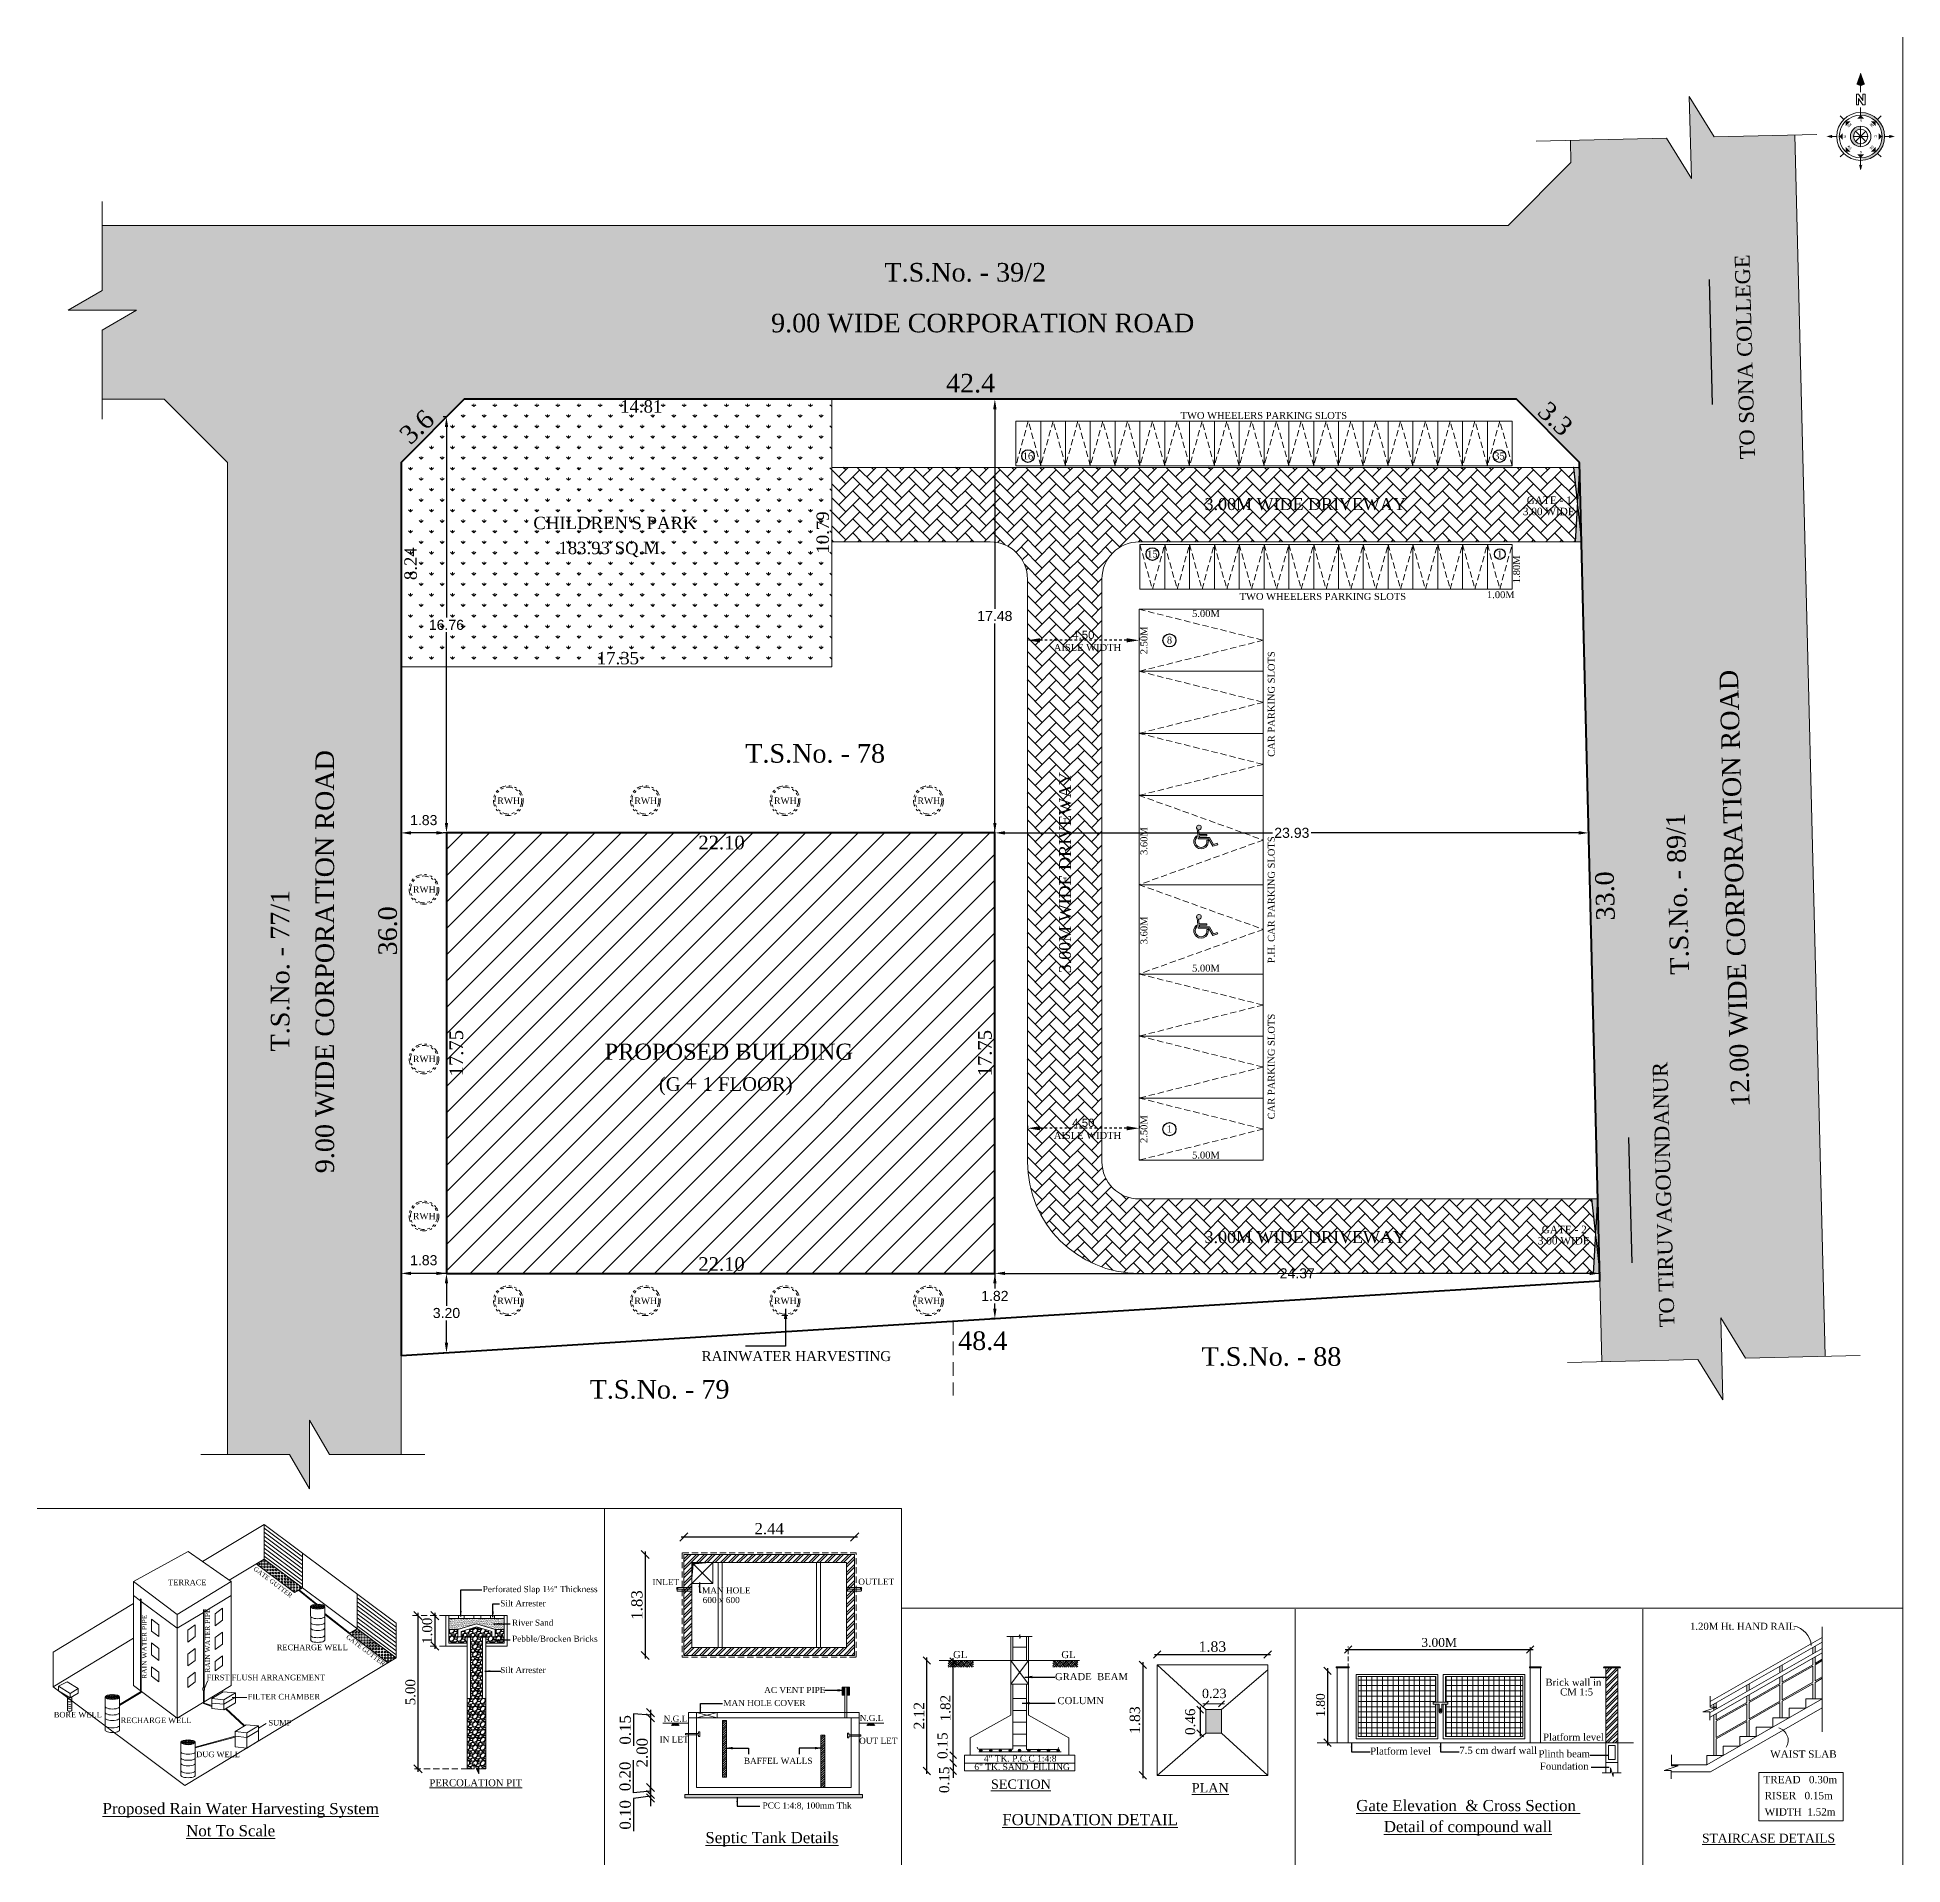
# Model space of a CAD drawing. Header units: metres. Extents: x -296 to -169, y -1394 to -1313.
# Drawn here: x -295.9 to -220.7, y -1393.8 to -1320.1 of the extents above; entities that cross this region are included whole.
import ezdxf
from ezdxf.enums import TextEntityAlignment as Align

# ---------------------------------------------------------------- set-up
doc = ezdxf.new("R2010")
doc.units = ezdxf.units.M
doc.header["$MEASUREMENT"] = 0
doc.header["$PDMODE"] = 2
for name, pattern in [('DIVIDE2', [0.625, 0.25, -0.125, 0, -0.125, 0, -0.125]), ('DOT2', [0.125, 0, -0.125]), ('HIDDEN', [0.375, 0.25, -0.125]), ('HIDDEN2', [0.1875, 0.125, -0.0625]), ('HIDDENX2', [0.75, 0.5, -0.25])]:
    doc.linetypes.add(name, pattern=pattern)
for name, color, linetype in [('DIM', 5, 'Continuous'), ('TEXT NOTES', 200, 'Continuous'), ('WIRE_ROPE_PULLEY', 7, 'Continuous')]:
    doc.layers.add(name, color=color, linetype=linetype)
doc.styles.add('Arial', font='times.ttf', dxfattribs={"height": 9})
doc.styles.add('Arial-Bold', font='times.ttf')
doc.styles.add('CORPORATION', font='arial.ttf')
doc.styles.add('RomanS', font='monos.ttf')
doc.styles.add('STYLE1', font='tahoma.ttf', dxfattribs={"height": 0.23})
doc.styles.add('style3', font='times.ttf')
doc.styles.add('SVN', font='arial.ttf')
doc.dimstyles.new('Dim-outter', dxfattribs={"dimtxt": 1, "dimasz": 1, "dimexe": 0, "dimexo": 0, "dimgap": 1, "dimtad": 1, "dimlfac": -1, "dimzin": 3, "dimdsep": 46, "dimtxsty": 'CORPORATION', "dimblk": 'ARCHTICK', "dimcen": 0.125, "dimclrd": 8, "dimclre": 8, "dimclrt": 256, "dimazin": 0, "dimtfac": 0.5, "dimtix": 1, "dimtmove": 2, "dimatfit": 3, "dimfxl": 0, "dimtolj": 1, "dimtzin": 0, "dimarcsym": 0})
doc.dimstyles.new('Dimension_Inner', dxfattribs={"dimtxt": 0.23, "dimasz": 0.17, "dimexe": 0.18, "dimexo": 0.0625, "dimgap": 0.1, "dimtad": 1, "dimzin": 0, "dimdsep": 46, "dimtxsty": 'Standard', "dimblk": 'ARCHTICK', "dimcen": 0.09, "dimdle": 0.115, "dimse1": 1, "dimse2": 1, "dimclrd": 8, "dimclre": 3, "dimclrt": 9, "dimadec": 0, "dimazin": 0, "dimtfac": 1, "dimtix": 1, "dimtofl": 0, "dimtmove": 1, "dimatfit": 0, "dimfxl": 0, "dimtolj": 1, "dimtzin": 0, "dimarcsym": 0})
doc.dimstyles.new('INNER', dxfattribs={"dimtxt": 0.21, "dimasz": 0.13, "dimexe": 0.18, "dimexo": 0.0625, "dimgap": 0.1, "dimtad": 1, "dimzin": 0, "dimdsep": 46, "dimtxsty": 'Standard', "dimblk": 'ARCHTICK', "dimcen": 0.09, "dimdle": 0.115, "dimse1": 1, "dimse2": 1, "dimclrd": 8, "dimclre": 3, "dimclrt": 1, "dimadec": 0, "dimazin": 0, "dimtfac": 1, "dimtix": 1, "dimtofl": 0, "dimtmove": 1, "dimatfit": 0, "dimfxl": 0, "dimtolj": 1, "dimtzin": 0, "dimarcsym": 0})
doc.dimstyles.new('STY', dxfattribs={"dimscale": 0.9, "dimtxt": 0.23, "dimasz": 0.18, "dimexe": 0.15, "dimexo": 0.6, "dimgap": 0.1, "dimtad": 1, "dimtih": 1, "dimtoh": 1, "dimzin": 0, "dimdsep": 46, "dimtxsty": 'STYLE1', "dimblk": 'CLOSEDBLANK', "dimcen": 0.09375, "dimdle": 0.1, "dimse1": 1, "dimse2": 1, "dimadec": 0, "dimazin": 0, "dimtfac": 1, "dimtmove": 2, "dimatfit": 2, "dimfxl": 0, "dimtolj": 1, "dimtzin": 0, "dimarcsym": 0})
pattern_1 = [(45, (-8735.38585, 1495.699346), (-0.0451045738, 0.0451045738), [])]
pattern_2 = [(0, (-1329.63007, -1151.80071), (0, 0.05925312), [0.05925312, -0.05925312]), (90, (-1329.63007, -1151.80071), (-0.05925312, 0), [0.05925312, -0.05925312])]

msp = doc.modelspace()

# ---------------------------------------------------------------- texts
at = {"lineweight": 18, "style": 'Arial'}
for s, height, rotation, p in [('TO SONA COLLEGE', 0.6, 91.54828, (-226.685, -1337.138)), ('3.3', 0.75, 316.79991, (-235.5, -1335.296)), ('3.6', 0.75, 43.20009, (-280.869, -1336.595)), ('10.79', 0.5, 90, (-264.003, -1340.947)), ('8.24', 0.5, 90, (-280.609, -1342.016)), ('12.00 WIDE CORPORATION ROAD', 0.75, 91.54828, (-226.9, -1363.24)), ('9.00 WIDE CORPORATION ROAD', 0.75, 90, (-283.944, -1365.923)), ('3.00M WIDE DRIVEWAY', 0.48, 90, (-254.248, -1357.865)), ('T.S.No. - 89/1', 0.75, 91.54828, (-229.341, -1357.908)), ('33.0', 0.75, 91.54828, (-232.331, -1355.729)), ('T.S.No. - 77/1', 0.75, 90, (-285.742, -1361.016)), ('36.0', 0.75, 90, (-281.411, -1357.147)), ('17.75', 0.55, 90, (-278.742, -1362.019)), ('17.75', 0.55, 90, (-257.443, -1362.019)), ('TO TIRUVAGOUNDANUR', 0.6, 91.54828, (-229.927, -1372.126))]:
    msp.add_text(s, height=height, rotation=rotation, dxfattribs=at).set_placement(p)
at = {"lineweight": 18}
for s, height, style, p in [('T.S.No. - 39/2', 0.75, 'Arial', (-261.767, -1329.985)), ('9.00 WIDE CORPORATION ROAD', 0.75, 'Arial', (-266.334, -1332.03)), ('42.4', 0.75, 'Arial', (-259.286, -1334.455)), ('14.81', 0.5, 'Arial', (-272.415, -1335.265)), ('3.00M WIDE DRIVEWAY', 0.48, 'Arial', (-248.865, -1339.194)), ('GATE - 1', 0.3, 'Arial', (-235.882, -1338.946)), ("CHILDREN'S PARK", 0.5, 'Arial', (-275.913, -1339.964)), ('3.00 WIDE ', 0.3, 'Arial', (-236.039, -1339.401)), ('183.93 SQ.M', 0.5, 'Arial', (-274.903, -1340.971)), ('17.35', 0.5, 'Arial', (-273.355, -1345.411)), ('T.S.No. - 78', 0.75, 'Arial', (-267.373, -1349.377)), ('22.10', 0.55, 'Arial', (-269.264, -1352.87)), ('PROPOSED BUILDING', 0.65, 'Arial', (-273.042, -1361.35)), ('(G + 1 FLOOR)', 0.55, 'Arial', (-270.853, -1362.604)), ('3.00M WIDE DRIVEWAY', 0.48, 'Arial', (-248.865, -1368.738)), ('3.00 WIDE ', 0.3, 'Arial', (-235.435, -1368.796)), ('GATE - 2', 0.3, 'Arial', (-235.278, -1368.34)), ('22.10', 0.55, 'Arial', (-269.264, -1369.857)), ('48.4', 0.75, 'Arial', (-258.796, -1373.049)), ('T.S.No. - 88', 0.75, 'Arial', (-248.988, -1373.686)), ('T.S.No. - 79', 0.75, 'Arial', (-273.642, -1375.008)), ('TERRACE', 0.225, 'style3', (-290.63, -1382.528, 0.016)), ('INLET', 0.2471, 'Arial', (-271.116, -1382.527)), ('OUTLET', 0.2471, 'Arial', (-262.82, -1382.508)), ('Perforated Slap 1½" Thickness', 0.2471, 'Arial', (-277.954, -1382.809)), ('MAN HOLE', 0.2471, 'Arial', (-269.117, -1382.86)), ('600 x 600', 0.2471, 'Arial', (-269.089, -1383.25)), ('Silt Arrester', 0.2471, 'Arial', (-277.248, -1383.381)), ('River Sand', 0.2471, 'Arial', (-276.772, -1384.164)), ('Pebble/Brocken Bricks', 0.2471, 'Arial', (-276.772, -1384.811)), ('1.20M Ht. HAND RAIL', 0.28496, 'style3', (-229.302, -1384.326, -11.209)), ('RECHARGE WELL', 0.225, 'style3', (-286.251, -1385.148)), ('GL', 0.285, 'style3', (-259, -1385.467)), ('GL', 0.285, 'style3', (-254.637, -1385.467)), ('Silt Arrester', 0.2471, 'Arial', (-277.248, -1386.071)), ('GRADE  BEAM  ', 0.28496, 'style3', (-254.895, -1386.356)), ('FIRST FLUSH ARRANGEMENT', 0.225, 'style3', (-289.079, -1386.361)), ('AC VENT PIPE', 0.2471, 'Arial', (-266.611, -1386.876, -11.209)), ('Brick wall in', 0.28496, 'style3', (-235.127, -1386.583)), (' CM 1:5', 0.285, 'style3', (-234.647, -1386.972)), ('FILTER CHAMBER', 0.225, 'style3', (-287.423, -1387.133)), ('MAN HOLE COVER', 0.2471, 'Arial', (-268.261, -1387.401, -11.209)), ('COLUMN   ', 0.285, 'style3', (-254.792, -1387.323)), ('BORE WELL', 0.225, 'style3', (-295.238, -1387.859)), ('RECHARGE WELL', 0.225, 'style3', (-292.545, -1388.087)), ('SUMP', 0.225, 'style3', (-286.588, -1388.185)), ('IN LET', 0.2471, 'Arial', (-270.825, -1388.869, -11.209)), ('OUT LET', 0.2471, 'Arial', (-262.785, -1388.924, -11.209)), ('Platform level', 0.28496, 'style3', (-242.193, -1389.357)), (' 7.5 cm dwarf wall', 0.28496, 'style3', (-238.706, -1389.326)), (' Platform level', 0.28496, 'style3', (-235.334, -1388.793)), ('DUG WELL', 0.225, 'style3', (-289.499, -1389.46)), ('BAFFEL WALLS', 0.2471, 'Arial', (-267.43, -1389.731)), ('6" TK. SAND  FILLING', 0.252, 'style3', (-258.142, -1389.978)), (' 4" TK. P.C.C 1:4:8 ', 0.252, 'style3', (-257.853, -1389.642)), (' Plinth beam', 0.28496, 'style3', (-235.514, -1389.466)), ('Foundation', 0.285, 'style3', (-235.353, -1389.965)), ('WAIST SLAB', 0.297, 'Arial', (-226.075, -1389.482, -11.209)), ('%%UPERCOLATION PIT', 0.28496, 'style3', (-280.102, -1390.636)), ('%%USECTION', 0.378, 'Arial', (-257.473, -1390.738)), ('%%UPLAN', 0.378, 'Arial', (-249.384, -1390.883)), ('TREAD   0.30m', 0.297, 'Arial', (-226.343, -1390.513, -11.209)), ('%%UProposed Rain Water Harvesting System', 0.45, 'Arial', (-293.272, -1391.757)), ('PCC 1:4:8, 100mm Thk', 0.2471, 'Arial', (-266.677, -1391.531)), ('%%UGate Elevation  & Cross Section ', 0.45, 'Arial', (-242.755, -1391.634)), ('RISER   0.15m', 0.297, 'Arial', (-226.297, -1391.156, -11.209)), ('%%UFOUNDATION DETAIL', 0.45, 'Arial', (-257.017, -1392.201)), ('%%UDetail of compound wall', 0.45, 'Arial', (-241.644, -1392.482)), ('WIDTH  1.52m', 0.297, 'Arial', (-226.297, -1391.813, -11.209)), ('%%UNot To Scale', 0.45, 'Arial', (-289.904, -1392.65)), ('%%USeptic Tank Details', 0.45, 'Arial', (-268.981, -1392.926)), ('%%USTAIRCASE DETAILS', 0.36, 'Arial', (-228.821, -1392.903))]:
    msp.add_text(s, height=height, dxfattribs=dict(at, style=style)).set_placement(p)
at = {"lineweight": 20, "style": 'Arial-Bold'}
for p in [(-277.365, -1351.038), (-271.842, -1351.038), (-266.216, -1351.038), (-260.435, -1351.038), (-280.766, -1354.615), (-280.766, -1361.446), (-280.766, -1367.78), (-277.365, -1371.196), (-271.842, -1371.196), (-266.216, -1371.196), (-260.435, -1371.196)]:
    msp.add_text('RWH', height=0.26, dxfattribs=at).set_placement(p)
at = {"lineweight": 18, "ltscale": 10, "style": 'style3'}
for s, height, rotation, p in [('GATE GUTTER', 0.18, 322.92713, (-287.21, -1381.906)), ('RAIN WATER PIPE', 0.198, 90, (-291.489, -1386.303)), ('RAIN WATER PIPE', 0.198, 90, (-288.942, -1386.053)), ('GATE GUTTER', 0.18, 322.92713, (-283.475, -1384.653))]:
    msp.add_text(s, height=height, rotation=rotation, dxfattribs=at).set_placement(p)
at = {"lineweight": 18, "style": 'Arial'}
for p in [(-270.185, -1387.91), (-262.284, -1387.882)]:
    msp.add_text('N.G.L', height=0.2471, dxfattribs=at).set_placement(p, align=Align.MIDDLE)
at = {"lineweight": 18, "insert": (-269.133, -1373.094), "char_height": 0.4, "width": 13.82822, "attachment_point": 1, "style": 'Arial'}
msp.add_mtext('RAINWATER HARVESTING', dxfattribs=at)
at = {"layer": 'TEXT NOTES', "color": 7, "lineweight": 18, "style": 'Arial'}
for s, p in [('TWO WHEELERS PARKING SLOTS', (-246.478, -1335.382)), ('16', (-255.983, -1337.014)), ('35', (-236.983, -1337.014)), ('15', (-250.97, -1340.963)), ('1', (-236.97, -1340.963)), ('1.00M', (-236.929, -1342.604)), ('5.00M', (-248.811, -1343.363)), ('TWO WHEELERS PARKING SLOTS', (-244.1, -1342.675)), ('AISLE WIDTH', (-253.584, -1344.732)), ('8', (-250.279, -1344.434)), ('5.00M', (-248.811, -1357.657)), ('AISLE WIDTH', (-253.584, -1364.398)), ('1', (-250.279, -1364.134)), ('5.00M', (-248.811, -1365.192))]:
    msp.add_text(s, height=0.28, dxfattribs=at).set_placement(p, align=Align.MIDDLE_CENTER)
for s, p in [('1.80M', (-236.296, -1341.583)), ('2.50M', (-251.311, -1344.447)), ('CAR PARKING SLOTS', (-246.177, -1347.012)), ('3.60M', (-251.311, -1352.537)), ('P.H. CAR PARKING SLOTS', (-246.177, -1354.901)), ('3.60M', (-251.311, -1356.137)), ('CAR PARKING SLOTS', (-246.177, -1361.625)), ('2.50M', (-251.311, -1364.147))]:
    msp.add_text(s, height=0.28, rotation=90, dxfattribs=at).set_placement(p, align=Align.MIDDLE_CENTER)

# ---------------------------------------------------------------- blocks, each defined once
blk = doc.blocks.new('_ArchTick')
at = {"color": 0, "lineweight": 0, "const_width": 0.15}
blk.add_lwpolyline([(-0.5, -0.5), (0.5, 0.5)], dxfattribs=at)
blk = doc.blocks.new('_OBLIQUE')
at = {"color": 0, "linetype": 'ByBlock'}
blk.add_line((-0.5, -0.5), (0.5, 0.5), dxfattribs=at)
blk = doc.blocks.new('*D90')
at = {"color": 7, "linetype": 'ByBlock', "lineweight": -3, "ltscale": 0.01}
for p, q in [((-258.996, -1389.699), (-258.996, -1389.419)), ((-258.996, -1390.017), (-258.996, -1390.297))]:
    blk.add_line(p, q, dxfattribs=at)
at = {"layer": 'Defpoints', "color": 0, "linetype": 'ByBlock', "lineweight": -3, "ltscale": 0.01}
for p in [(-258.996, -1389.699), (-258.384, -1389.699), (-258.384, -1390.017)]:
    blk.add_point(p, dxfattribs=at)
at = {"color": 7, "linetype": 'ByBlock', "lineweight": -3, "ltscale": 0.01, "xscale": 0.28, "yscale": 0.28, "zscale": 0.28}
for p, rotation in [((-258.996, -1389.699), 270), ((-258.996, -1390.017), 90)]:
    blk.add_blockref('_OBLIQUE', p, dxfattribs=dict(at, rotation=rotation))
at = {"color": 7, "linetype": 'ByBlock', "lineweight": 18, "ltscale": 0.01, "insert": (-259.354, -1390.373), "char_height": 0.27, "attachment_point": 5, "rotation": 90, "style": 'Arial-Bold'}
blk.add_mtext('\\A1;{\\H1.5x;0.15}', dxfattribs=at)
blk = doc.blocks.new('*D91')
at = {"color": 7, "linetype": 'ByBlock', "lineweight": -3, "ltscale": 0.01}
for p, q in [((-258.996, -1389.38), (-258.996, -1389.1)), ((-258.996, -1389.699), (-258.996, -1389.979))]:
    blk.add_line(p, q, dxfattribs=at)
at = {"layer": 'Defpoints', "color": 0, "linetype": 'ByBlock', "lineweight": -3, "ltscale": 0.01}
for p in [(-258.996, -1389.38), (-258.384, -1389.38), (-258.384, -1389.699)]:
    blk.add_point(p, dxfattribs=at)
at = {"color": 7, "linetype": 'ByBlock', "lineweight": -3, "ltscale": 0.01, "xscale": 0.28, "yscale": 0.28, "zscale": 0.28}
for p, rotation in [((-258.996, -1389.38), 270), ((-258.996, -1389.699), 90)]:
    blk.add_blockref('_OBLIQUE', p, dxfattribs=dict(at, rotation=rotation))
at = {"color": 7, "linetype": 'ByBlock', "lineweight": 18, "ltscale": 0.01, "insert": (-259.423, -1388.997), "char_height": 0.27, "attachment_point": 5, "rotation": 90, "style": 'Arial-Bold'}
blk.add_mtext('\\A1;{\\H1.5x;0.15}', dxfattribs=at)
blk = doc.blocks.new('*D92')
at = {"color": 7, "linetype": 'ByBlock', "lineweight": -3, "ltscale": 0.01}
blk.add_line((-258.996, -1389.495), (-258.996, -1385.475), dxfattribs=at)
at = {"layer": 'Defpoints', "color": 0, "linetype": 'ByBlock', "lineweight": -3, "ltscale": 0.01}
for p in [(-258.996, -1385.59), (-258.384, -1385.59), (-258.384, -1389.38)]:
    blk.add_point(p, dxfattribs=at)
at = {"color": 7, "linetype": 'ByBlock', "lineweight": -3, "ltscale": 0.01, "xscale": 0.28, "yscale": 0.28, "zscale": 0.28}
for p, rotation in [((-258.996, -1385.59), 90), ((-258.996, -1389.38), 270)]:
    blk.add_blockref('_OBLIQUE', p, dxfattribs=dict(at, rotation=rotation))
at = {"color": 7, "linetype": 'ByBlock', "lineweight": 18, "ltscale": 0.01, "insert": (-259.303, -1387.485), "char_height": 0.27, "attachment_point": 5, "rotation": 90, "style": 'Arial-Bold'}
blk.add_mtext('\\A1;{\\H1.5x;1.82}', dxfattribs=at)
blk = doc.blocks.new('*D93')
at = {"color": 7, "linetype": 'ByBlock', "lineweight": -3, "ltscale": 0.01}
blk.add_line((-260.055, -1390.132), (-260.055, -1385.448), dxfattribs=at)
at = {"layer": 'Defpoints', "color": 0, "linetype": 'ByBlock', "lineweight": -3, "ltscale": 0.01}
for p in [(-260.055, -1385.563), (-258.39, -1385.563), (-257.506, -1390.017)]:
    blk.add_point(p, dxfattribs=at)
at = {"color": 7, "linetype": 'ByBlock', "lineweight": -3, "ltscale": 0.01, "xscale": 0.3, "yscale": 0.3, "zscale": 0.3}
for p, rotation in [((-260.055, -1385.563), 90), ((-260.055, -1390.017), 270)]:
    blk.add_blockref('_OBLIQUE', p, dxfattribs=dict(at, rotation=rotation))
at = {"color": 7, "linetype": 'ByBlock', "lineweight": 18, "ltscale": 0.01, "insert": (-260.37, -1387.79), "char_height": 0.28, "attachment_point": 5, "rotation": 90, "style": 'Arial-Bold'}
blk.add_mtext('\\A1;{\\H1.5x;2.12}', dxfattribs=at)
blk = doc.blocks.new('*D94')
at = {"color": 7, "linetype": 'ByBlock', "lineweight": -3, "ltscale": 0.01}
blk.add_line((-250.889, -1385.322), (-246.206, -1385.322), dxfattribs=at)
at = {"layer": 'Defpoints', "color": 0, "linetype": 'ByBlock', "lineweight": -3, "ltscale": 0.01}
for p in [(-246.321, -1385.322), (-250.774, -1385.636), (-246.321, -1385.636)]:
    blk.add_point(p, dxfattribs=at)
at = {"color": 7, "linetype": 'ByBlock', "lineweight": -3, "ltscale": 0.01, "xscale": 0.3, "yscale": 0.3, "zscale": 0.3, "rotation": 180}
blk.add_blockref('_OBLIQUE', (-250.774, -1385.322), dxfattribs=at)
at = {"color": 7, "linetype": 'ByBlock', "lineweight": -3, "ltscale": 0.01, "xscale": 0.3, "yscale": 0.3, "zscale": 0.3}
blk.add_blockref('_OBLIQUE', (-246.321, -1385.322), dxfattribs=at)
at = {"color": 7, "linetype": 'ByBlock', "lineweight": 18, "ltscale": 0.01, "insert": (-248.548, -1385.008), "char_height": 0.28, "attachment_point": 5, "style": 'Arial-Bold'}
blk.add_mtext('\\A1;{\\H1.5x;1.83}', dxfattribs=at)
blk = doc.blocks.new('*D97')
at = {"color": 7, "linetype": 'ByBlock', "lineweight": -3, "ltscale": 0.01}
blk.add_line((-251.356, -1385.626), (-251.356, -1390.309), dxfattribs=at)
at = {"layer": 'Defpoints', "color": 0, "linetype": 'ByBlock', "lineweight": -3, "ltscale": 0.01}
for p in [(-250.774, -1385.741), (-251.356, -1390.194), (-250.774, -1390.194)]:
    blk.add_point(p, dxfattribs=at)
at = {"color": 7, "linetype": 'ByBlock', "lineweight": -3, "ltscale": 0.01, "xscale": 0.3, "yscale": 0.3, "zscale": 0.3}
for p, rotation in [((-251.356, -1385.741), 90), ((-251.356, -1390.194), 270)]:
    blk.add_blockref('_OBLIQUE', p, dxfattribs=dict(at, rotation=rotation))
at = {"color": 7, "linetype": 'ByBlock', "lineweight": 18, "ltscale": 0.01, "insert": (-251.67, -1387.967), "char_height": 0.28, "attachment_point": 5, "rotation": 90, "style": 'Arial-Bold'}
blk.add_mtext('\\A1;{\\H1.5x;1.83}', dxfattribs=at)
blk = doc.blocks.new('*D98')
at = {"color": 7, "linetype": 'ByBlock', "lineweight": -3, "ltscale": 0.01}
blk.add_line((-249.043, -1387.427), (-249.043, -1388.612), dxfattribs=at)
at = {"layer": 'Defpoints', "color": 0, "linetype": 'ByBlock', "lineweight": -3, "ltscale": 0.01}
for p in [(-248.814, -1387.542), (-249.043, -1388.497), (-248.814, -1388.497)]:
    blk.add_point(p, dxfattribs=at)
at = {"color": 7, "linetype": 'ByBlock', "lineweight": -3, "ltscale": 0.01, "xscale": 0.28, "yscale": 0.28, "zscale": 0.28}
for p, rotation in [((-249.043, -1387.542), 90), ((-249.043, -1388.497), 270)]:
    blk.add_blockref('_OBLIQUE', p, dxfattribs=dict(at, rotation=rotation))
at = {"color": 7, "linetype": 'ByBlock', "lineweight": 18, "ltscale": 0.01, "insert": (-249.444, -1388.033), "char_height": 0.27, "attachment_point": 5, "rotation": 90, "style": 'Arial-Bold'}
blk.add_mtext('\\A1;{\\H1.5x;0.46}', dxfattribs=at)
blk = doc.blocks.new('*D99')
at = {"color": 7, "linetype": 'ByBlock', "lineweight": 0, "ltscale": 0.01}
blk.add_line((-248.063, -1387.308), (-248.929, -1387.308), dxfattribs=at)
at = {"layer": 'Defpoints', "color": 0, "linetype": 'ByBlock', "lineweight": -3, "ltscale": 0.01}
for p in [(-248.814, -1387.308), (-248.814, -1387.542), (-248.178, -1387.542)]:
    blk.add_point(p, dxfattribs=at)
at = {"color": 7, "linetype": 'ByBlock', "lineweight": 0, "ltscale": 0.01, "xscale": 0.24, "yscale": 0.24, "zscale": 0.24, "rotation": 180}
blk.add_blockref('_OBLIQUE', (-248.814, -1387.308), dxfattribs=at)
at = {"color": 7, "linetype": 'ByBlock', "lineweight": 0, "ltscale": 0.01, "xscale": 0.24, "yscale": 0.24, "zscale": 0.24}
blk.add_blockref('_OBLIQUE', (-248.178, -1387.308), dxfattribs=at)
at = {"color": 7, "linetype": 'ByBlock', "lineweight": 18, "ltscale": 0.01, "insert": (-248.475, -1386.895), "char_height": 0.25, "attachment_point": 5, "style": 'Arial-Bold'}
blk.add_mtext('\\A1;{\\H1.5x;0.23}', dxfattribs=at)
blk = doc.blocks.new('*D95')
at = {"color": 7, "linetype": 'ByBlock', "lineweight": -3, "ltscale": 0.01}
blk.add_line((-243.91, -1385.867), (-243.91, -1388.992), dxfattribs=at)
at = {"layer": 'Defpoints', "color": 0, "linetype": 'ByBlock', "lineweight": -3, "ltscale": 0.01}
for p in [(-243.518, -1385.982), (-243.91, -1388.877), (-243.518, -1388.877)]:
    blk.add_point(p, dxfattribs=at)
at = {"color": 7, "linetype": 'ByBlock', "lineweight": -3, "ltscale": 0.01, "xscale": 0.3, "yscale": 0.3, "zscale": 0.3}
for p, rotation in [((-243.91, -1385.982), 90), ((-243.91, -1388.877), 270)]:
    blk.add_blockref('_OBLIQUE', p, dxfattribs=dict(at, rotation=rotation))
at = {"color": 7, "linetype": 'ByBlock', "lineweight": 18, "ltscale": 0.01, "insert": (-244.193, -1387.429), "char_height": 0.36, "attachment_point": 5, "rotation": 90, "style": 'Arial-Bold'}
blk.add_mtext('\\A1; 1.80', dxfattribs=at)
blk = doc.blocks.new('*D96')
at = {"color": 7, "linetype": 'ByBlock', "lineweight": -3, "ltscale": 0.01}
blk.add_line((-243.196, -1385.123), (-235.63, -1385.123), dxfattribs=at)
at = {"layer": 'Defpoints', "color": 0, "linetype": 'ByBlock', "lineweight": -3, "ltscale": 0.01}
for p in [(-243.081, -1385.123), (-235.745, -1385.123), (-235.745, -1385.123)]:
    blk.add_point(p, dxfattribs=at)
at = {"color": 7, "linetype": 'ByBlock', "lineweight": -3, "ltscale": 0.01, "xscale": 0.3, "yscale": 0.3, "zscale": 0.3, "rotation": 180}
blk.add_blockref('_OBLIQUE', (-243.081, -1385.123), dxfattribs=at)
at = {"color": 7, "linetype": 'ByBlock', "lineweight": -3, "ltscale": 0.01, "xscale": 0.3, "yscale": 0.3, "zscale": 0.3}
blk.add_blockref('_OBLIQUE', (-235.745, -1385.123), dxfattribs=at)
at = {"color": 7, "linetype": 'ByBlock', "lineweight": 18, "ltscale": 0.01, "insert": (-239.413, -1384.839), "char_height": 0.36, "attachment_point": 5, "style": 'Arial-Bold'}
blk.add_mtext('\\A1;3.00M', dxfattribs=at)
blk = doc.blocks.new('*D101')
at = {"color": 7, "linetype": 'ByBlock', "lineweight": -3, "ltscale": 0.01}
blk.add_line((-269.963, -1380.585), (-262.854, -1380.585), dxfattribs=at)
at = {"layer": 'Defpoints', "color": 0, "linetype": 'ByBlock', "lineweight": -3, "ltscale": 0.01}
for p in [(-262.969, -1380.585), (-269.848, -1381.684), (-262.969, -1381.684)]:
    blk.add_point(p, dxfattribs=at)
at = {"color": 7, "linetype": 'ByBlock', "lineweight": -3, "ltscale": 0.01, "xscale": 0.33, "yscale": 0.33, "zscale": 0.33, "rotation": 180}
blk.add_blockref('_OBLIQUE', (-269.848, -1380.585), dxfattribs=at)
at = {"color": 7, "linetype": 'ByBlock', "lineweight": -3, "ltscale": 0.01, "xscale": 0.33, "yscale": 0.33, "zscale": 0.33}
blk.add_blockref('_OBLIQUE', (-262.969, -1380.585), dxfattribs=at)
at = {"color": 7, "linetype": 'ByBlock', "lineweight": 18, "ltscale": 0.01, "insert": (-266.408, -1380.256), "char_height": 0.45, "attachment_point": 5, "style": 'Arial-Bold'}
blk.add_mtext('\\A1;2.44', dxfattribs=at)
blk = doc.blocks.new('*D104')
at = {"color": 7, "linetype": 'ByBlock', "lineweight": -3, "ltscale": 0.01}
blk.add_line((-271.406, -1381.176), (-271.406, -1385.478), dxfattribs=at)
at = {"layer": 'Defpoints', "color": 0, "linetype": 'ByBlock', "lineweight": -3, "ltscale": 0.01}
for p in [(-269.848, -1381.291), (-271.406, -1385.363), (-269.848, -1385.363)]:
    blk.add_point(p, dxfattribs=at)
at = {"color": 7, "linetype": 'ByBlock', "lineweight": -3, "ltscale": 0.01, "xscale": 0.33, "yscale": 0.33, "zscale": 0.33}
for p, rotation in [((-271.406, -1381.291), 90), ((-271.406, -1385.363), 270)]:
    blk.add_blockref('_OBLIQUE', p, dxfattribs=dict(at, rotation=rotation))
at = {"color": 7, "linetype": 'ByBlock', "lineweight": 18, "ltscale": 0.01, "insert": (-271.736, -1383.327), "char_height": 0.45, "attachment_point": 5, "rotation": 90, "style": 'Arial-Bold'}
blk.add_mtext('\\A1;1.83', dxfattribs=at)
blk = doc.blocks.new('*D105')
at = {"color": 7, "linetype": 'ByBlock', "lineweight": -3, "ltscale": 0.01}
blk.add_line((-271.194, -1387.761), (-271.194, -1390.798), dxfattribs=at)
at = {"layer": 'Defpoints', "color": 0, "linetype": 'ByBlock', "lineweight": -3, "ltscale": 0.01}
for p in [(-263.716, -1387.876), (-271.194, -1390.683), (-263.716, -1390.683)]:
    blk.add_point(p, dxfattribs=at)
at = {"color": 7, "linetype": 'ByBlock', "lineweight": -3, "ltscale": 0.01, "xscale": 0.33, "yscale": 0.33, "zscale": 0.33}
for p, rotation in [((-271.194, -1387.876), 90), ((-271.194, -1390.683), 270)]:
    blk.add_blockref('_OBLIQUE', p, dxfattribs=dict(at, rotation=rotation))
at = {"color": 7, "linetype": 'ByBlock', "lineweight": 18, "ltscale": 0.01, "insert": (-271.524, -1389.28), "char_height": 0.45, "attachment_point": 5, "rotation": 90, "style": 'Arial-Bold'}
blk.add_mtext('\\A1;2.00', dxfattribs=at)
blk = doc.blocks.new('*D106')
at = {"color": 7, "linetype": 'ByBlock', "lineweight": -3, "ltscale": 0.01}
for p, q in [((-271.883, -1390.892), (-271.883, -1389.577)), ((-271.194, -1390.568), (-271.194, -1391.079)), ((-271.194, -1390.824), (-271.883, -1390.892))]:
    blk.add_line(p, q, dxfattribs=at)
at = {"layer": 'Defpoints', "color": 0, "linetype": 'ByBlock', "lineweight": -3, "ltscale": 0.01}
for p in [(-271.194, -1390.964), (-269.344, -1390.683), (-269.344, -1390.964)]:
    blk.add_point(p, dxfattribs=at)
at = {"color": 7, "linetype": 'ByBlock', "lineweight": -3, "ltscale": 0.01, "xscale": 0.33, "yscale": 0.33, "zscale": 0.33}
for p, rotation in [((-271.194, -1390.683), 90), ((-271.194, -1390.964), 270)]:
    blk.add_blockref('_OBLIQUE', p, dxfattribs=dict(at, rotation=rotation))
at = {"color": 7, "linetype": 'ByBlock', "lineweight": 18, "ltscale": 0.01, "insert": (-272.212, -1390.235), "char_height": 0.45, "attachment_point": 5, "rotation": 90, "style": 'Arial-Bold'}
blk.add_mtext('\\A1;0.20', dxfattribs=at)
blk = doc.blocks.new('*D107')
at = {"color": 7, "linetype": 'ByBlock', "lineweight": -3, "ltscale": 0.01}
for p, q in [((-271.194, -1391.034), (-271.876, -1391.127)), ((-271.876, -1391.127), (-271.876, -1392.443)), ((-271.194, -1390.964), (-271.194, -1390.634)), ((-271.194, -1390.964), (-271.194, -1391.105)), ((-271.194, -1391.105), (-271.194, -1391.435))]:
    blk.add_line(p, q, dxfattribs=at)
at = {"layer": 'Defpoints', "color": 0, "linetype": 'ByBlock', "lineweight": -3, "ltscale": 0.01}
for p in [(-271.194, -1391.105), (-269.807, -1390.964), (-269.807, -1391.105)]:
    blk.add_point(p, dxfattribs=at)
at = {"color": 7, "linetype": 'ByBlock', "lineweight": -3, "ltscale": 0.01, "xscale": 0.33, "yscale": 0.33, "zscale": 0.33}
for p, rotation in [((-271.194, -1390.964), 270), ((-271.194, -1391.105), 90)]:
    blk.add_blockref('_OBLIQUE', p, dxfattribs=dict(at, rotation=rotation))
at = {"color": 7, "linetype": 'ByBlock', "lineweight": 18, "ltscale": 0.01, "insert": (-272.206, -1391.785), "char_height": 0.45, "attachment_point": 5, "rotation": 90, "style": 'Arial-Bold'}
blk.add_mtext('\\A1;0.10', dxfattribs=at)
blk = doc.blocks.new('*D102')
at = {"color": 7, "linetype": 'ByBlock', "lineweight": -3, "ltscale": 0.01}
for p, q in [((-271.194, -1387.55), (-271.194, -1387.991)), ((-271.194, -1387.77), (-271.876, -1387.711)), ((-271.876, -1387.711), (-271.876, -1389.006))]:
    blk.add_line(p, q, dxfattribs=at)
at = {"layer": 'Defpoints', "color": 0, "linetype": 'ByBlock', "lineweight": -3, "ltscale": 0.01}
for p in [(-271.194, -1387.876), (-269.807, -1387.665), (-269.807, -1387.876)]:
    blk.add_point(p, dxfattribs=at)
at = {"color": 7, "linetype": 'ByBlock', "lineweight": -3, "ltscale": 0.01, "xscale": 0.33, "yscale": 0.33, "zscale": 0.33}
for p, rotation in [((-271.194, -1387.665), 90), ((-271.194, -1387.876), 270)]:
    blk.add_blockref('_OBLIQUE', p, dxfattribs=dict(at, rotation=rotation))
at = {"color": 7, "linetype": 'ByBlock', "lineweight": 18, "ltscale": 0.01, "insert": (-272.206, -1388.359), "char_height": 0.45, "attachment_point": 5, "rotation": 90, "style": 'Arial-Bold'}
blk.add_mtext('\\A1;0.15', dxfattribs=at)
blk = doc.blocks.new('*D103')
at = {"color": 7, "linetype": 'ByBlock', "lineweight": -3, "ltscale": 0.01}
blk.add_line((-279.883, -1383.639), (-279.883, -1385.093), dxfattribs=at)
at = {"layer": 'Defpoints', "color": 0, "linetype": 'ByBlock', "lineweight": -3, "ltscale": 0.01}
for p in [(-279.44, -1383.754), (-279.883, -1384.978), (-279.44, -1384.978)]:
    blk.add_point(p, dxfattribs=at)
at = {"color": 7, "linetype": 'ByBlock', "lineweight": -3, "ltscale": 0.01, "xscale": 0.33, "yscale": 0.33, "zscale": 0.33}
for p, rotation in [((-279.883, -1383.754), 90), ((-279.883, -1384.978), 270)]:
    blk.add_blockref('_OBLIQUE', p, dxfattribs=dict(at, rotation=rotation))
at = {"color": 7, "linetype": 'ByBlock', "lineweight": 18, "ltscale": 0.01, "insert": (-280.187, -1384.366), "char_height": 0.4, "attachment_point": 5, "rotation": 90, "style": 'Arial-Bold'}
blk.add_mtext('\\A1;1.00', dxfattribs=at)
blk = doc.blocks.new('*D100')
at = {"color": 7, "linetype": 'ByBlock', "lineweight": -3, "ltscale": 0.01}
blk.add_line((-280.56, -1390.046), (-280.56, -1383.639), dxfattribs=at)
at = {"layer": 'Defpoints', "color": 0, "linetype": 'ByBlock', "lineweight": -3, "ltscale": 0.01}
for p in [(-280.573, -1383.754), (-280.56, -1383.754), (-280.573, -1389.931)]:
    blk.add_point(p, dxfattribs=at)
at = {"color": 7, "linetype": 'ByBlock', "lineweight": -3, "ltscale": 0.01, "xscale": 0.33, "yscale": 0.33, "zscale": 0.33}
for p, rotation in [((-280.56, -1383.754), 90), ((-280.56, -1389.931), 270)]:
    blk.add_blockref('_OBLIQUE', p, dxfattribs=dict(at, rotation=rotation))
at = {"color": 7, "linetype": 'ByBlock', "lineweight": 18, "ltscale": 0.01, "insert": (-280.864, -1386.842), "char_height": 0.4, "attachment_point": 5, "rotation": 90, "style": 'Arial-Bold'}
blk.add_mtext('\\A1;5.00', dxfattribs=at)
blk = doc.blocks.new('*D110')
at = {"layer": 'Defpoints', "color": 0, "lineweight": -3, "ltscale": 0.1}
for p in [(-256, -1344.444), (-256, -1344.444), (-251.502, -1344.444)]:
    blk.add_point(p, dxfattribs=at)
at = {"layer": 'DIM', "color": 8, "linetype": 'DOT2', "lineweight": -2, "ltscale": 0.1}
for p, q in [((-256, -1344.344), (-256, -1344.444)), ((-251.502, -1344.344), (-251.502, -1344.444))]:
    blk.add_line(p, q, dxfattribs=at)
at = {"layer": 'DIM', "color": 7, "linetype": 'DOT2', "lineweight": -2, "ltscale": 0.1}
blk.add_line((-252.002, -1344.444), (-255.5, -1344.444), dxfattribs=at)
at = {"layer": 'DIM', "color": 7, "lineweight": -3, "ltscale": 0.1}
for points in [[(-255.5, -1344.361), (-255.5, -1344.528), (-256, -1344.444)], [(-252.002, -1344.361), (-252.002, -1344.528), (-251.502, -1344.444)]]:
    blk.add_solid(points, dxfattribs=at)
at = {"layer": 'DIM', "color": 7, "lineweight": 18, "ltscale": 0.1, "insert": (-253.751, -1344.226), "char_height": 0.33, "attachment_point": 5, "style": 'CORPORATION'}
blk.add_mtext('\\A1;4.50', dxfattribs=at)
blk = doc.blocks.new('*D111')
at = {"layer": 'Defpoints', "color": 0, "lineweight": -3, "ltscale": 0.1}
for p in [(-256, -1364.11), (-256, -1364.11), (-251.502, -1364.11)]:
    blk.add_point(p, dxfattribs=at)
at = {"layer": 'DIM', "color": 8, "linetype": 'DOT2', "lineweight": -2, "ltscale": 0.1}
for p, q in [((-256, -1364.01), (-256, -1364.11)), ((-251.502, -1364.01), (-251.502, -1364.11))]:
    blk.add_line(p, q, dxfattribs=at)
at = {"layer": 'DIM', "color": 7, "linetype": 'DOT2', "lineweight": -2, "ltscale": 0.1}
blk.add_line((-252.002, -1364.11), (-255.5, -1364.11), dxfattribs=at)
at = {"layer": 'DIM', "color": 7, "lineweight": -3, "ltscale": 0.1}
for points in [[(-255.5, -1364.027), (-255.5, -1364.194), (-256, -1364.11)], [(-252.002, -1364.027), (-252.002, -1364.194), (-251.502, -1364.11)]]:
    blk.add_solid(points, dxfattribs=at)
at = {"layer": 'DIM', "color": 7, "lineweight": 18, "ltscale": 0.1, "insert": (-253.751, -1363.892), "char_height": 0.33, "attachment_point": 5, "style": 'CORPORATION'}
blk.add_mtext('\\A1;4.50', dxfattribs=at)
blk = doc.blocks.new('*D112')
at = {"color": 0, "lineweight": -2, "ltscale": 10}
for p, q in [((-257.316, -1334.727), (-257.451, -1334.727)), ((-257.316, -1335.132), (-257.316, -1343.17)), ((-257.316, -1351.801), (-257.316, -1343.763)), ((-257.316, -1352.206), (-257.451, -1352.206))]:
    blk.add_line(p, q, dxfattribs=at)
at = {"color": 0, "lineweight": -3, "ltscale": 10}
for points in [[(-257.383, -1335.132), (-257.248, -1335.132), (-257.316, -1334.727)], [(-257.383, -1351.801), (-257.248, -1351.801), (-257.316, -1352.206)]]:
    blk.add_solid(points, dxfattribs=at)
at = {"layer": 'Defpoints', "color": 0, "lineweight": -3, "ltscale": 10}
for p in [(-257.316, -1334.727), (-257.316, -1352.206), (-257.316, -1352.206)]:
    blk.add_point(p, dxfattribs=at)
at = {"color": 0, "lineweight": 18, "ltscale": 10, "insert": (-257.316, -1343.466), "char_height": 0.405, "attachment_point": 5, "style": 'SVN'}
blk.add_mtext('\\A1;17.48', dxfattribs=at)
blk = doc.blocks.new('*D113')
at = {"color": 0, "lineweight": -2, "ltscale": 10}
for p, q in [((-279.414, -1335.443), (-279.549, -1335.443)), ((-279.414, -1335.848), (-279.414, -1343.527)), ((-279.414, -1351.801), (-279.414, -1344.121)), ((-279.414, -1352.206), (-279.549, -1352.206))]:
    blk.add_line(p, q, dxfattribs=at)
at = {"color": 0, "lineweight": -3, "ltscale": 10}
for points in [[(-279.481, -1335.848), (-279.346, -1335.848), (-279.414, -1335.443)], [(-279.481, -1351.801), (-279.346, -1351.801), (-279.414, -1352.206)]]:
    blk.add_solid(points, dxfattribs=at)
at = {"layer": 'Defpoints', "color": 0, "lineweight": -3, "ltscale": 10}
for p in [(-279.414, -1335.443), (-279.414, -1335.443), (-279.414, -1352.206)]:
    blk.add_point(p, dxfattribs=at)
at = {"color": 0, "lineweight": 18, "ltscale": 10, "insert": (-279.414, -1343.824), "char_height": 0.405, "attachment_point": 5, "style": 'SVN'}
blk.add_mtext('\\A1;16.76', dxfattribs=at)
blk = doc.blocks.new('*D114')
at = {"color": 0, "lineweight": -2, "ltscale": 10}
for p, q in [((-257.316, -1369.96), (-257.451, -1369.96)), ((-257.316, -1370.365), (-257.316, -1370.574)), ((-257.316, -1371.782), (-257.451, -1371.782)), ((-257.316, -1371.377), (-257.316, -1371.168))]:
    blk.add_line(p, q, dxfattribs=at)
at = {"color": 0, "lineweight": -3, "ltscale": 10}
for points in [[(-257.383, -1370.365), (-257.248, -1370.365), (-257.316, -1369.96)], [(-257.383, -1371.377), (-257.248, -1371.377), (-257.316, -1371.782)]]:
    blk.add_solid(points, dxfattribs=at)
at = {"layer": 'Defpoints', "color": 0, "lineweight": -3, "ltscale": 10}
for p in [(-257.316, -1369.96), (-257.316, -1371.782), (-257.316, -1371.782)]:
    blk.add_point(p, dxfattribs=at)
at = {"color": 0, "lineweight": 18, "ltscale": 10, "insert": (-257.316, -1370.871), "char_height": 0.405, "attachment_point": 5, "style": 'SVN'}
blk.add_mtext('\\A1;1.82', dxfattribs=at)
blk = doc.blocks.new('*D115')
at = {"color": 0, "lineweight": -2, "ltscale": 10}
for p, q in [((-279.414, -1369.96), (-279.549, -1369.96)), ((-279.414, -1370.365), (-279.414, -1371.263)), ((-279.414, -1372.754), (-279.414, -1371.856)), ((-279.414, -1373.159), (-279.549, -1373.159))]:
    blk.add_line(p, q, dxfattribs=at)
at = {"color": 0, "lineweight": -3, "ltscale": 10}
for points in [[(-279.481, -1370.365), (-279.346, -1370.365), (-279.414, -1369.96)], [(-279.481, -1372.754), (-279.346, -1372.754), (-279.414, -1373.159)]]:
    blk.add_solid(points, dxfattribs=at)
at = {"layer": 'Defpoints', "color": 0, "lineweight": -3, "ltscale": 10}
for p in [(-279.414, -1369.96), (-279.414, -1373.159), (-279.414, -1373.159)]:
    blk.add_point(p, dxfattribs=at)
at = {"color": 0, "lineweight": 18, "ltscale": 10, "insert": (-279.414, -1371.559), "char_height": 0.405, "attachment_point": 5, "style": 'SVN'}
blk.add_mtext('\\A1;3.20', dxfattribs=at)
blk = doc.blocks.new('*D116')
at = {"color": 0, "lineweight": -2, "ltscale": 10}
for p, q in [((-281.244, -1352.206), (-281.244, -1352.341)), ((-279.819, -1352.206), (-280.839, -1352.206)), ((-279.414, -1352.206), (-279.414, -1352.341))]:
    blk.add_line(p, q, dxfattribs=at)
at = {"color": 0, "lineweight": -3, "ltscale": 10}
for points in [[(-280.839, -1352.138), (-280.839, -1352.273), (-281.244, -1352.206)], [(-279.819, -1352.138), (-279.819, -1352.273), (-279.414, -1352.206)]]:
    blk.add_solid(points, dxfattribs=at)
at = {"layer": 'Defpoints', "color": 0, "lineweight": -3, "ltscale": 10}
for p in [(-281.244, -1352.206), (-281.244, -1352.206), (-279.414, -1352.206)]:
    blk.add_point(p, dxfattribs=at)
at = {"color": 0, "lineweight": 18, "ltscale": 10, "insert": (-280.329, -1351.694), "char_height": 0.405, "attachment_point": 5, "style": 'SVN'}
blk.add_mtext('\\A1;1.83', dxfattribs=at)
blk = doc.blocks.new('*D117')
at = {"color": 0, "lineweight": -2, "ltscale": 10}
for p, q in [((-281.244, -1369.96), (-281.244, -1369.825)), ((-279.819, -1369.96), (-280.839, -1369.96)), ((-279.414, -1369.96), (-279.414, -1369.825))]:
    blk.add_line(p, q, dxfattribs=at)
at = {"color": 0, "lineweight": -3, "ltscale": 10}
for points in [[(-280.839, -1369.893), (-280.839, -1370.028), (-281.244, -1369.96)], [(-279.819, -1369.893), (-279.819, -1370.028), (-279.414, -1369.96)]]:
    blk.add_solid(points, dxfattribs=at)
at = {"layer": 'Defpoints', "color": 0, "lineweight": -3, "ltscale": 10}
for p in [(-281.244, -1369.96), (-281.244, -1369.96), (-279.414, -1369.96)]:
    blk.add_point(p, dxfattribs=at)
at = {"color": 0, "lineweight": 18, "ltscale": 10, "insert": (-280.329, -1369.432), "char_height": 0.405, "attachment_point": 5, "style": 'SVN'}
blk.add_mtext('\\A1;1.83', dxfattribs=at)
blk = doc.blocks.new('*D118')
at = {"color": 0, "lineweight": -2, "ltscale": 10}
for p, q in [((-257.316, -1352.206), (-257.316, -1352.071)), ((-256.911, -1352.206), (-246.126, -1352.206)), ((-233.789, -1352.206), (-244.573, -1352.206)), ((-233.384, -1352.206), (-233.384, -1352.071))]:
    blk.add_line(p, q, dxfattribs=at)
at = {"color": 0, "lineweight": -3, "ltscale": 10}
for points in [[(-256.911, -1352.138), (-256.911, -1352.273), (-257.316, -1352.206)], [(-233.789, -1352.138), (-233.789, -1352.273), (-233.384, -1352.206)]]:
    blk.add_solid(points, dxfattribs=at)
at = {"layer": 'Defpoints', "color": 0, "lineweight": -3, "ltscale": 10}
for p in [(-257.316, -1352.206), (-233.384, -1352.206), (-233.384, -1352.206)]:
    blk.add_point(p, dxfattribs=at)
at = {"color": 0, "lineweight": 18, "ltscale": 10, "insert": (-245.35, -1352.206), "char_height": 0.405, "attachment_point": 5, "style": 'SVN'}
blk.add_mtext('\\A1;23.93', dxfattribs=at)
blk = doc.blocks.new('*D119')
at = {"color": 0, "lineweight": -2, "ltscale": 10}
for p, q in [((-257.316, -1369.96), (-257.316, -1370.095)), ((-256.911, -1369.96), (-245.907, -1369.96)), ((-233.35, -1369.96), (-244.354, -1369.96)), ((-232.945, -1369.96), (-232.945, -1369.825))]:
    blk.add_line(p, q, dxfattribs=at)
at = {"color": 0, "lineweight": -3, "ltscale": 10}
for points in [[(-256.911, -1369.893), (-256.911, -1370.028), (-257.316, -1369.96)], [(-233.35, -1369.893), (-233.35, -1370.028), (-232.945, -1369.96)]]:
    blk.add_solid(points, dxfattribs=at)
at = {"layer": 'Defpoints', "color": 0, "lineweight": -3, "ltscale": 10}
for p in [(-257.316, -1369.96), (-232.945, -1369.96), (-232.945, -1369.96)]:
    blk.add_point(p, dxfattribs=at)
at = {"color": 0, "lineweight": 18, "ltscale": 10, "insert": (-245.13, -1369.96), "char_height": 0.405, "attachment_point": 5, "style": 'SVN'}
blk.add_mtext('\\A1;24.37', dxfattribs=at)
blk = doc.blocks.new('_ClosedBlank')
at = {"color": 0, "linetype": 'ByBlock', "lineweight": -2}
for p, q in [((-1, 0.167), (0, 0)), ((-1, 0.167), (-1, -0.167)), ((0, 0), (-1, -0.167))]:
    blk.add_line(p, q, dxfattribs=at)
blk = doc.blocks.new('Anno_North_J_Metric')
at = {"linetype": 'ByBlock', "lineweight": -2}
h = blk.add_hatch(color=0, dxfattribs=at)
h.paths.add_polyline_path([(-4.17, 0), (-4.68, 0, 1), (4.68, 0), (4.17, 0, -1)])
h.paths.add_polyline_path([(1.41, 0), (2, 0, 1), (-2, 0), (-1.41, 0, -1)])
at = {"color": 0, "linetype": 'ByBlock', "lineweight": -2}
for p, q in [((-3.31, 3.31), (-4.01, 4.01)), ((0, 4.68), (0, 5.67)), ((3.31, 3.31), (4.01, 4.01)), ((-4.68, 0), (-5.67, 0)), ((-4.68, 0), (-4.17, 0)), ((-1.41, 0), (-2, 0)), ((-1.41, 0), (1.41, 0)), ((1.41, 0), (-1.41, 0)), ((-1, 1), (1, -1)), ((-1, -1), (1, 1)), ((1, -1), (-1, 1)), ((1, 1), (-1, -1)), ((0, 1.41), (0, -1.41)), ((0, -1.41), (0, 1.41)), ((1.41, 0), (2, 0)), ((4.68, 0), (4.17, 0)), ((4.68, 0), (5.67, 0)), ((6.17, 0.4), (6.17, 0.82)), ((6.17, 0.82), (8.27, 0.82)), ((7.43, 0.4), (6.17, 0.4)), ((6.17, -0.44), (7.43, 0.4)), ((8.27, 0.4), (7.01, -0.44)), ((8.27, 0.82), (8.27, 0.4)), ((8.67, 0), (9.83, 0)), ((-3.31, -3.31), (-4.01, -4.01)), ((3.31, -3.31), (4.01, -4.01)), ((6.17, -0.86), (6.17, -0.44)), ((8.27, -0.86), (6.17, -0.86)), ((7.01, -0.44), (8.27, -0.44)), ((8.27, -0.44), (8.27, -0.86)), ((0, -4.68), (0, -5.67))]:
    blk.add_line(p, q, dxfattribs=at)
for radius in [4.68, 4.17, 2, 1.41]:
    blk.add_circle((0, 0), radius, dxfattribs=at)
for points in [[(0, 4.17), (0.67, 3.5), (-0.67, 3.5)], [(-0.33, 5.5), (0, 5.67), (0, 6.67)], [(0, 6.67), (0.33, 5.5), (0, 5.67)], [(-6.67, 0), (-5.5, 0.33), (-5.67, 0)], [(-5.5, -0.33), (-5.67, 0), (-6.67, 0)], [(-4.17, 0), (-3.5, 0.67), (-3.5, -0.67)], [(-2.95, 2.95), (-2, 2.95), (-2.95, 2)], [(2.95, 2.95), (2.95, 2), (2, 2.95)], [(4.17, 0), (3.5, -0.67), (3.5, 0.67)], [(12.5, 0), (10.17, 0.83), (9.83, 0)], [(9.83, 0), (10.17, -0.83), (12.5, 0)], [(-2.95, -2.95), (-2.95, -2), (-2, -2.95)], [(0, -4.17), (-0.67, -3.5), (0.67, -3.5)], [(2.95, -2.95), (2, -2.95), (2.95, -2)], [(0, -6.67), (-0.33, -5.5), (0, -5.67)], [(0.33, -5.5), (0, -5.67), (0, -6.67)]]:
    blk.add_solid(points, dxfattribs=at)
at = {"color": 0, "linetype": 'ByBlock', "lineweight": -2, "style": 'RomanS'}
for s, rotation, p in [('S', 270, (-3.33, 0)), ('SW', 45, (-2, 2)), ('NW', 315, (2, 2)), ('N', 270, (2.83, 0)), ('SE', 135, (-2, -2)), ('E', 180, (0, -2.67)), ('NE', 225, (2, -2))]:
    blk.add_text(s, height=0.5, rotation=rotation, dxfattribs=at).set_placement(p, align=Align.CENTER)
blk.add_text('W', height=0.5, dxfattribs=at).set_placement((0, 2.83), align=Align.CENTER)

# ---------------------------------------------------------------- dimensions: what is measured, and where the dimension line sits
at = {"lineweight": 18, "ltscale": 10}
for base, p1, p2, picture, middle in [((-257.316, -1352.206), (-257.316, -1334.727), (-257.316, -1352.206), '*D112', (-257.316, -1343.466)), ((-279.414, -1335.443), (-279.414, -1352.206), (-279.414, -1335.443), '*D113', (-279.414, -1343.824)), ((-279.414, -1373.159), (-279.414, -1369.96), (-279.414, -1373.159), '*D115', (-279.414, -1371.559)), ((-257.316, -1371.782), (-257.316, -1369.96), (-257.316, -1371.782), '*D114', (-257.316, -1370.871))]:
    dim = msp.add_linear_dim(base=base, p1=p1, p2=p2, angle=90, dimstyle='STY', override={"dimtxt": 0.45, "dimasz": 0.45, "dimtad": 0, "dimtxsty": 'SVN', "dimsah": 1, "dimse1": 0, "dimse2": 0, "dimfxl": 0.23, "dimfxlon": 1, "dimtfill": 1, "dimarcsym": 1}, dxfattribs=at)
    dim.commit()
    dim.dimension.update_dxf_attribs({"geometry": picture, "text_midpoint": middle})
for base, p1, p2, picture, middle in [((-281.244, -1352.206), (-279.414, -1352.206), (-281.244, -1352.206), '*D116', (-280.329, -1351.694)), ((-281.244, -1369.96), (-279.414, -1369.96), (-281.244, -1369.96), '*D117', (-280.329, -1369.432))]:
    dim = msp.add_linear_dim(base=base, p1=p1, p2=p2, dimstyle='STY', override={"dimtxt": 0.45, "dimasz": 0.45, "dimtad": 0, "dimtxsty": 'SVN', "dimsah": 1, "dimse1": 0, "dimse2": 0, "dimfxl": 0.23, "dimfxlon": 1, "dimtfill": 1, "dimarcsym": 1}, dxfattribs=at)
    dim.commit()
    dim.dimension.update_dxf_attribs({"geometry": picture, "text_midpoint": middle, "dimtype": 160})
for base, p1, p2, picture, middle in [((-233.384, -1352.206), (-257.316, -1352.206), (-233.384, -1352.206), '*D118', (-245.35, -1352.206)), ((-232.945, -1369.96), (-257.316, -1369.96), (-232.945, -1369.96), '*D119', (-245.13, -1369.96))]:
    dim = msp.add_linear_dim(base=base, p1=p1, p2=p2, dimstyle='STY', override={"dimtxt": 0.45, "dimasz": 0.45, "dimtad": 0, "dimtxsty": 'SVN', "dimsah": 1, "dimse1": 0, "dimse2": 0, "dimfxl": 0.23, "dimfxlon": 1, "dimtfill": 1, "dimarcsym": 1}, dxfattribs=at)
    dim.commit()
    dim.dimension.update_dxf_attribs({"geometry": picture, "text_midpoint": middle})
at = {"linetype": 'ByBlock', "lineweight": 18, "ltscale": 0.01}
for base, p1, p2, text, override, picture, middle in [((-262.969, -1380.585), (-269.848, -1381.684), (-262.969, -1381.684), '2.44', {"dimtxt": 0.45, "dimasz": 0.33, "dimpost": '\\X', "dimtxsty": 'Arial-Bold', "dimblk1": 'OBLIQUE', "dimblk2": 'OBLIQUE', "dimsah": 1, "dimclrd": 7, "dimclrt": 7, "dimlwd": 65533}, '*D101', (-266.408, -1380.256)), ((-246.321, -1385.322), (-250.774, -1385.636), (-246.321, -1385.636), '{\\H1.5x;1.83}', {"dimtxt": 0.28, "dimasz": 0.3, "dimpost": '\\X', "dimtxsty": 'Arial-Bold', "dimblk1": 'OBLIQUE', "dimblk2": 'OBLIQUE', "dimsah": 1, "dimclrd": 7, "dimclrt": 7, "dimlwd": 65533}, '*D94', (-248.548, -1385.008)), ((-235.745, -1385.123), (-243.081, -1385.123), (-235.745, -1385.123), '3.00M', {"dimtxt": 0.36, "dimasz": 0.3, "dimpost": '\\X', "dimtxsty": 'Arial-Bold', "dimblk1": 'OBLIQUE', "dimblk2": 'OBLIQUE', "dimsah": 1, "dimclrd": 7, "dimclrt": 7, "dimlwd": 65533}, '*D96', (-239.413, -1384.839))]:
    dim = msp.add_linear_dim(base=base, p1=p1, p2=p2, text=text, dimstyle='Dimension_Inner', override=override, dxfattribs=at)
    dim.commit()
    dim.dimension.update_dxf_attribs({"geometry": picture, "text_midpoint": middle})
for base, p1, p2, text, override, picture, middle in [((-271.406, -1385.363), (-269.848, -1381.291), (-269.848, -1385.363), '1.83', {"dimtxt": 0.45, "dimasz": 0.33, "dimpost": '\\X', "dimtxsty": 'Arial-Bold', "dimblk1": 'OBLIQUE', "dimblk2": 'OBLIQUE', "dimsah": 1, "dimclrd": 7, "dimclrt": 7, "dimlwd": 65533}, '*D104', (-271.736, -1383.327)), ((-280.56, -1383.754), (-280.573, -1389.931), (-280.573, -1383.754), '5.00', {"dimtxt": 0.4, "dimasz": 0.33, "dimpost": '\\X', "dimtxsty": 'Arial-Bold', "dimblk1": 'OBLIQUE', "dimblk2": 'OBLIQUE', "dimsah": 1, "dimclrd": 7, "dimclrt": 7, "dimlwd": 65533}, '*D100', (-280.864, -1386.842)), ((-279.883, -1384.978), (-279.44, -1383.754), (-279.44, -1384.978), '1.00', {"dimtxt": 0.4, "dimasz": 0.33, "dimpost": '\\X', "dimtxsty": 'Arial-Bold', "dimblk1": 'OBLIQUE', "dimblk2": 'OBLIQUE', "dimsah": 1, "dimclrd": 7, "dimclrt": 7, "dimlwd": 65533}, '*D103', (-280.187, -1384.366)), ((-260.055, -1385.563), (-257.506, -1390.017), (-258.39, -1385.563), '{\\H1.5x;2.12}', {"dimtxt": 0.28, "dimasz": 0.3, "dimpost": '\\X', "dimtxsty": 'Arial-Bold', "dimblk1": 'OBLIQUE', "dimblk2": 'OBLIQUE', "dimsah": 1, "dimclrd": 7, "dimclrt": 7, "dimlwd": 65533}, '*D93', (-260.37, -1387.79)), ((-258.996, -1385.59), (-258.384, -1389.38), (-258.384, -1385.59), '{\\H1.5x;1.82}', {"dimtxt": 0.27, "dimasz": 0.28, "dimpost": '\\X', "dimtxsty": 'Arial-Bold', "dimblk1": 'OBLIQUE', "dimblk2": 'OBLIQUE', "dimsah": 1, "dimclrd": 7, "dimclrt": 7, "dimlwd": 65533}, '*D92', (-259.303, -1387.485)), ((-251.356, -1390.194), (-250.774, -1385.741), (-250.774, -1390.194), '{\\H1.5x;1.83}', {"dimtxt": 0.28, "dimasz": 0.3, "dimpost": '\\X', "dimtxsty": 'Arial-Bold', "dimblk1": 'OBLIQUE', "dimblk2": 'OBLIQUE', "dimsah": 1, "dimclrd": 7, "dimclrt": 7, "dimlwd": 65533}, '*D97', (-251.67, -1387.967)), ((-243.91, -1388.877), (-243.518, -1385.982), (-243.518, -1388.877), ' 1.80', {"dimtxt": 0.36, "dimasz": 0.3, "dimpost": '\\X', "dimtxsty": 'Arial-Bold', "dimblk1": 'OBLIQUE', "dimblk2": 'OBLIQUE', "dimsah": 1, "dimclrd": 7, "dimclrt": 7, "dimlwd": 65533}, '*D95', (-244.193, -1387.429)), ((-271.194, -1390.683), (-263.716, -1387.876), (-263.716, -1390.683), '2.00', {"dimtxt": 0.45, "dimasz": 0.33, "dimpost": '\\X', "dimtxsty": 'Arial-Bold', "dimblk1": 'OBLIQUE', "dimblk2": 'OBLIQUE', "dimsah": 1, "dimclrd": 7, "dimclrt": 7, "dimlwd": 65533}, '*D105', (-271.524, -1389.28))]:
    dim = msp.add_linear_dim(base=base, p1=p1, p2=p2, angle=90, text=text, dimstyle='Dimension_Inner', override=override, dxfattribs=at)
    dim.commit()
    dim.dimension.update_dxf_attribs({"geometry": picture, "text_midpoint": middle})
dim = msp.add_linear_dim(base=(-248.814, -1387.308), p1=(-248.178, -1387.542), p2=(-248.814, -1387.542), text='{\\H1.5x;0.23}', dimstyle='Dimension_Inner', override={"dimtxt": 0.25, "dimasz": 0.24, "dimpost": '\\X', "dimtxsty": 'Arial-Bold', "dimblk1": 'OBLIQUE', "dimblk2": 'OBLIQUE', "dimsah": 1, "dimclrd": 7, "dimclrt": 7, "dimlwd": 0}, dxfattribs=at)
dim.commit()
dim.dimension.update_dxf_attribs({"geometry": '*D99', "text_midpoint": (-248.475, -1387.186), "dimtype": 160})
for base, p1, p2, text, override, picture, middle in [((-271.194, -1387.876), (-269.807, -1387.665), (-269.807, -1387.876), '0.15', {"dimtxt": 0.45, "dimasz": 0.33, "dimpost": '\\X', "dimtxsty": 'Arial-Bold', "dimblk1": 'OBLIQUE', "dimblk2": 'OBLIQUE', "dimsah": 1, "dimclrd": 7, "dimclrt": 7, "dimlwd": 65533}, '*D102', (-271.876, -1387.811)), ((-249.043, -1388.497), (-248.814, -1387.542), (-248.814, -1388.497), '{\\H1.5x;0.46}', {"dimtxt": 0.27, "dimasz": 0.28, "dimpost": '\\X', "dimtxsty": 'Arial-Bold', "dimblk1": 'OBLIQUE', "dimblk2": 'OBLIQUE', "dimsah": 1, "dimclrd": 7, "dimclrt": 7, "dimlwd": 65533}, '*D98', (-249.138, -1388.033)), ((-258.996, -1389.38), (-258.384, -1389.699), (-258.384, -1389.38), '{\\H1.5x;0.15}', {"dimtxt": 0.27, "dimasz": 0.28, "dimpost": '\\X', "dimtxsty": 'Arial-Bold', "dimblk1": 'OBLIQUE', "dimblk2": 'OBLIQUE', "dimsah": 1, "dimclrd": 7, "dimclrt": 7, "dimlwd": 65533}, '*D91', (-259.116, -1388.997)), ((-271.194, -1390.964), (-269.344, -1390.683), (-269.344, -1390.964), '0.20', {"dimtxt": 0.45, "dimasz": 0.33, "dimpost": '\\X', "dimtxsty": 'Arial-Bold', "dimblk1": 'OBLIQUE', "dimblk2": 'OBLIQUE', "dimsah": 1, "dimclrd": 7, "dimclrt": 7, "dimlwd": 65533}, '*D106', (-271.883, -1390.792)), ((-258.996, -1389.699), (-258.384, -1390.017), (-258.384, -1389.699), '{\\H1.5x;0.15}', {"dimtxt": 0.27, "dimasz": 0.28, "dimpost": '\\X', "dimtxsty": 'Arial-Bold', "dimblk1": 'OBLIQUE', "dimblk2": 'OBLIQUE', "dimsah": 1, "dimclrd": 7, "dimclrt": 7, "dimlwd": 65533}, '*D90', (-259.047, -1390.373)), ((-271.194, -1391.105), (-269.807, -1390.964), (-269.807, -1391.105), '0.10', {"dimtxt": 0.45, "dimasz": 0.33, "dimpost": '\\X', "dimtxsty": 'Arial-Bold', "dimblk1": 'OBLIQUE', "dimblk2": 'OBLIQUE', "dimsah": 1, "dimclrd": 7, "dimclrt": 7, "dimlwd": 65533}, '*D107', (-271.876, -1391.227))]:
    dim = msp.add_linear_dim(base=base, p1=p1, p2=p2, angle=90, text=text, dimstyle='Dimension_Inner', override=override, dxfattribs=at)
    dim.commit()
    dim.dimension.update_dxf_attribs({"geometry": picture, "text_midpoint": middle, "dimtype": 160})
at = {"layer": 'DIM', "lineweight": 18, "ltscale": 0.1}
for p1, p2, picture, middle in [((-251.502, -1344.444), (-256, -1344.444), '*D110', (-253.751, -1344.226)), ((-251.502, -1364.11), (-256, -1364.11), '*D111', (-253.751, -1363.892))]:
    dim = msp.add_aligned_dim(p1=p1, p2=p2, distance=0, dimstyle='Dim-outter', override={"dimtxt": 0.33, "dimasz": 0.5, "dimexo": 0.1, "dimgap": 0.05, "dimpost": '\\X', "dimsah": 1, "dimdle": 1, "dimclrd": 7, "dimclrt": 7}, dxfattribs=at)
    dim.commit()
    dim.dimension.update_dxf_attribs({"geometry": picture, "text_midpoint": middle})

# ---------------------------------------------------------------- hatches: boundary and pattern name
at = {"linetype": 'ByBlock', "lineweight": -3}
h = msp.add_hatch(color=2, dxfattribs=at)
h.dxf.hatch_style = 1
h.paths.add_polyline_path([(-229.333, -1322.522), (-229.251, -1325.836), (-230.254, -1324.2), (-234.123, -1324.296), (-234.101, -1325.19), (-236.638, -1327.727), (-293.281, -1327.727), (-293.281, -1330.34), (-294.66, -1331.142), (-291.898, -1331.142), (-293.281, -1331.943), (-293.281, -1334.727), (-290.789, -1334.727), (-288.244, -1337.273), (-288.244, -1377.259), (-285.735, -1377.259), (-284.934, -1378.641), (-284.934, -1375.879), (-284.132, -1377.259), (-281.244, -1377.259), (-281.244, -1373.273), (-281.244, -1337.273), (-278.698, -1334.727), (-236.298, -1334.727), (-233.753, -1337.273), (-232.937, -1370.263), (-232.857, -1373.522), (-228.988, -1373.426), (-227.986, -1375.061), (-228.067, -1371.748), (-227.065, -1373.379), (-223.86, -1373.299), (-225.076, -1324.072), (-228.331, -1324.153)])
at = {"linetype": 'ByBlock', "lineweight": 18}
h = msp.add_hatch(dxfattribs=at)
h.set_pattern_fill('GRASS', color=256, scale=0.6)
h.set_pattern_definition([(90, (0, -1.14), (-0.42426407, 0.42426407), [0.1125, -0.73602814]), (45, (0, -1.14), (-0.42426407, 0.42426407), [0.1125, -0.4875]), (135, (0, -1.14), (-0.42426407, -0.42426407), [0.1125, -0.4875])])
h.paths.add_polyline_path([(-263.892, -1334.727), (-278.698, -1334.727), (-281.244, -1337.273), (-281.244, -1345.514), (-263.892, -1345.514)])
h.paths.add_polyline_path([(-275.064, -1341.277), (-270.742, -1341.277), (-270.742, -1340.31), (-275.064, -1340.31)], flags=24)
h.paths.add_polyline_path([(-276.041, -1340.103), (-269.35, -1340.103), (-269.35, -1339.336), (-276.041, -1339.336)], flags=24)
h.paths.add_polyline_path([(-272.542, -1335.402), (-270.627, -1335.402), (-270.627, -1334.639), (-272.542, -1334.639)], flags=9)
h.paths.add_polyline_path([(-280.471, -1342.143), (-280.471, -1340.596), (-281.235, -1340.596), (-281.235, -1342.143)], flags=24)
h.paths.add_polyline_path([(-263.866, -1341.074), (-263.866, -1339.159), (-264.629, -1339.159), (-264.629, -1341.074)], flags=9)
h.paths.add_polyline_path([(-273.482, -1345.548), (-271.566, -1345.548), (-271.566, -1344.784), (-273.482, -1344.784)], flags=9)
at = {"linetype": 'ByBlock', "lineweight": -3}
h = msp.add_hatch(dxfattribs=at)
h.set_pattern_fill('AR-HBONE', color=25, scale=0.1)
h.set_pattern_definition([(45, (0, -1.14), (0, 0.56568542), [1.2, -0.4]), (135, (0.28284, -0.85714), (0, 0.56568542), [1.2, -0.4])])
h.paths.add_polyline_path([(-256.002, -1341.974), (-256.002, -1365.46, 0.414214), (-251.502, -1369.96), (-233.195, -1369.96), (-233.107, -1368.46), (-233.269, -1366.96), (-251.502, -1366.96, -0.414214), (-253.002, -1365.46), (-253.002, -1341.974, -0.414214), (-251.502, -1340.474), (-233.924, -1340.474), (-233.836, -1338.974), (-233.998, -1337.474), (-263.892, -1337.474), (-263.892, -1340.474), (-257.502, -1340.474, -0.414214)])
h.paths.add_polyline_path([(-254.274, -1344.568), (-253.211, -1344.568), (-253.211, -1343.888), (-254.274, -1343.888)], flags=24)
h.paths.add_polyline_path([(-254.274, -1364.234), (-253.211, -1364.234), (-253.211, -1363.554), (-254.274, -1363.554)], flags=24)
h.paths.add_polyline_path([(-235.511, -1368.879), (-233.206, -1368.879), (-233.206, -1368.42), (-235.511, -1368.42)], flags=24)
h.paths.add_polyline_path([(-235.355, -1368.424), (-233.43, -1368.424), (-233.43, -1367.964), (-235.355, -1367.964)], flags=24)
h.paths.add_polyline_path([(-236.115, -1339.484), (-233.81, -1339.484), (-233.81, -1339.025), (-236.115, -1339.025)], flags=24)
h.paths.add_polyline_path([(-235.958, -1339.029), (-234.034, -1339.029), (-234.034, -1338.569), (-235.958, -1338.569)], flags=24)
h.paths.add_polyline_path([(-254.982, -1364.616), (-252.187, -1364.616), (-252.187, -1364.186), (-254.982, -1364.186)], flags=24)
h.paths.add_polyline_path([(-254.982, -1344.95), (-252.187, -1344.95), (-252.187, -1344.521), (-254.982, -1344.521)], flags=24)
h.paths.add_polyline_path([(-254.115, -1357.988), (-254.115, -1349.81), (-254.851, -1349.81), (-254.851, -1357.988)], flags=24)
h.paths.add_polyline_path([(-248.988, -1368.871), (-240.81, -1368.871), (-240.81, -1368.135), (-248.988, -1368.135)], flags=24)
h.paths.add_polyline_path([(-248.988, -1339.327), (-240.81, -1339.327), (-240.81, -1338.591), (-248.988, -1338.591)], flags=24)
h = msp.add_hatch(color=256, dxfattribs=at)
h.dxf.hatch_style = 1
h.paths.add_polyline_path([(-233.748, -1337.474), (-233.998, -1337.474), (-233.836, -1338.974)])
h.paths.add_polyline_path([(-233.836, -1338.974), (-233.924, -1340.474), (-233.674, -1340.474)])
at = {"linetype": 'ByBlock', "lineweight": 18}
h = msp.add_hatch(dxfattribs=at)
h.set_pattern_fill('ANSI31', color=256, scale=6)
h.set_pattern_definition([(45, (0, -1.14), (-0.5303301, 0.5303301), [])])
h.paths.add_polyline_path([(-279.414, -1352.206), (-279.414, -1369.96), (-257.316, -1369.96), (-257.316, -1352.206)])
h.paths.add_polyline_path([(-271.037, -1362.962), (-265.406, -1362.962), (-265.406, -1361.856), (-271.037, -1361.856)], flags=24)
h.paths.add_polyline_path([(-273.209, -1361.531), (-263.091, -1361.531), (-263.091, -1360.534), (-273.209, -1360.534)], flags=24)
h.paths.add_polyline_path([(-278.591, -1362.159), (-278.591, -1360.052), (-279.431, -1360.052), (-279.431, -1362.159)], flags=9)
h.paths.add_polyline_path([(-257.292, -1362.159), (-257.292, -1360.052), (-258.132, -1360.052), (-258.132, -1362.159)], flags=9)
h.paths.add_polyline_path([(-269.404, -1370.008), (-267.297, -1370.008), (-267.297, -1369.168), (-269.404, -1369.168)], flags=9)
h.paths.add_polyline_path([(-269.404, -1353.022), (-267.297, -1353.022), (-267.297, -1352.182), (-269.404, -1352.182)], flags=9)
h = msp.add_hatch(color=256, dxfattribs=at)
h.dxf.hatch_style = 1
h.paths.add_polyline_path([(-248.714, -1352.504), (-248.774, -1352.504, -1.607748), (-249.186, -1352.402), (-249.195, -1352.329, 1.729757)])
h.paths.add_polyline_path([(-248.672, -1352.387), (-249.069, -1352.387), (-249.076, -1352.328), (-248.773, -1352.328), (-248.773, -1352.269), (-249.084, -1352.269), (-249.106, -1352.083, 4.985505), (-249.17, -1352.047), (-249.121, -1352.445), (-248.707, -1352.445), (-248.537, -1352.743), (-248.335, -1352.681), (-248.352, -1352.625), (-248.51, -1352.673)])
h = msp.add_hatch(color=256, dxfattribs=at)
h.dxf.hatch_style = 1
h.paths.add_polyline_path([(-248.714, -1356.104), (-248.774, -1356.104, -1.607748), (-249.186, -1356.002), (-249.195, -1355.929, 1.729757)])
h.paths.add_polyline_path([(-248.672, -1355.987), (-249.069, -1355.987), (-249.076, -1355.928), (-248.773, -1355.928), (-248.773, -1355.869), (-249.084, -1355.869), (-249.106, -1355.683, 4.985505), (-249.17, -1355.647), (-249.121, -1356.045), (-248.707, -1356.045), (-248.537, -1356.343), (-248.335, -1356.281), (-248.352, -1356.225), (-248.51, -1356.273)])
at = {"linetype": 'ByBlock', "lineweight": -3}
h = msp.add_hatch(color=256, dxfattribs=at)
h.dxf.hatch_style = 1
h.paths.add_polyline_path([(-233.019, -1366.96), (-233.269, -1366.96), (-233.107, -1368.46)])
h.paths.add_polyline_path([(-233.107, -1368.46), (-233.195, -1369.96), (-232.945, -1369.96)])
at = {"lineweight": 18, "ltscale": 10}
h = msp.add_hatch(dxfattribs=at)
h.set_pattern_fill('SQUARE', color=256, scale=0.018662, style=0)
h.set_pattern_definition(pattern_2)
h.paths.add_polyline_path([(-285.542, -1382.825), (-285.22, -1382.629), (-286.759, -1381.476), (-287.082, -1381.671)])
h = msp.add_hatch(dxfattribs=at)
h.set_pattern_fill('ANSI32', color=256, scale=0.608108)
h.set_pattern_definition([(45, (-33802.61001, -2042.37742), (-0.1612488513, 0.1612488514), []), (45, (-33802.50251, -2042.37742), (-0.1612488513, 0.1612488514), [])])
h.paths.add_polyline_path([(-269.848, -1385.363), (-262.969, -1385.363), (-262.969, -1381.291), (-269.848, -1381.291)])
h.paths.add_polyline_path([(-269.525, -1385.04), (-263.292, -1385.04), (-263.292, -1381.614), (-269.525, -1381.614)], flags=16)
h = msp.add_hatch(dxfattribs=at)
h.set_pattern_fill('HEX', color=256, scale=0.006532, style=0)
h.set_pattern_definition([(0, (-1321.354984, -1148.157826), (0, 0.0359202864), [0.020738592, -0.041477184]), (120, (-1321.354984, -1148.157826), (-0.0311078806, -0.0179601432), [0.020738592, -0.041477184]), (60, (-1321.334246, -1148.157826), (-0.0311078806, 0.0179601432), [0.020738592, -0.041477184])])
edge = h.paths.add_edge_path()
edge.add_ellipse((-284.599, -1383.392), major_axis=(-0.289, 0), ratio=0.339814, start_angle=0, end_angle=360)
h = msp.add_hatch(dxfattribs=at)
h.set_pattern_fill('SQUARE', color=256, scale=0.018662, style=0)
h.set_pattern_definition(pattern_2)
h.paths.add_polyline_path([(-281.77, -1385.651), (-281.447, -1385.456), (-283.011, -1384.284), (-283.334, -1384.479)])
at = {"lineweight": 18, "ltscale": 0.2}
h = msp.add_hatch(dxfattribs=at)
h.set_pattern_fill('AR-SAND', color=256, scale=0.001236)
h.set_pattern_definition([(37.5, (9961.34927, 129405.523046), (-0.001976870667, 0.060467984299), [0, -0.04770095616, 0, -0.0533497536, 0, -0.050996088]), (7.5, (9961.34927, 129405.52305), (0.05553950068, 0.088565174825), [0, -0.02573341056, 0, -0.04299362496, 0, -0.0164756592]), (327.5, (9961.31067, 129405.523046), (0.097728689328, 0.000177567041), [0, -0.015691104, 0, -0.0564879744, 0, -0.0737481888]), (317.5, (9961.31067, 129405.52305), (0.094338926816, 0.027543363747), [0, -0.007845552, 0, -0.03703100544, 0, -0.0423659808])])
h.paths.add_polyline_path([(-277.457, -1384.31), (-277.092, -1384.31), (-277.092, -1383.877), (-277.48, -1383.877), (-279.316, -1383.877), (-279.316, -1384.31), (-278.951, -1384.31), (-278.204, -1384.08)])
at = {"lineweight": 18, "ltscale": 2}
h = msp.add_hatch(dxfattribs=at)
h.set_pattern_fill('EARTH', color=256, scale=0.662672, angle=45)
h.set_pattern_definition([(45, (-2302.62562, -1753.18666), (0, 0.234289872), [0.165667957, -0.165667957]), (45, (-2302.66955, -1753.14273), (0, 0.234289872), [0.165667957, -0.165667957]), (45, (-2302.71348, -1753.0988), (0, 0.234289872), [0.165667957, -0.165667957]), (135, (-2302.71348, -1753.06951), (-0.234289872, 0), [0.165667957, -0.165667957]), (135, (-2302.66955, -1753.02558), (-0.234289872, 0), [0.165667957, -0.165667957]), (135, (-2302.62562, -1752.98165), (-0.234289872, 0), [0.165667957, -0.165667957])])
h.paths.add_polyline_path([(-258.183, -1385.563), (-259.198, -1385.563), (-259.198, -1385.831), (-258.183, -1385.831)])
h = msp.add_hatch(dxfattribs=at)
h.set_pattern_fill('EARTH', color=256, scale=0.662672, angle=45)
h.set_pattern_definition([(45, (-2298.40878, -1753.18666), (0, 0.234289872), [0.165667957, -0.165667957]), (45, (-2298.45271, -1753.14273), (0, 0.234289872), [0.165667957, -0.165667957]), (45, (-2298.49664, -1753.0988), (0, 0.234289872), [0.165667957, -0.165667957]), (135, (-2298.49664, -1753.06951), (-0.234289872, 0), [0.165667957, -0.165667957]), (135, (-2298.45271, -1753.02558), (-0.234289872, 0), [0.165667957, -0.165667957]), (135, (-2298.40878, -1752.98165), (-0.234289872, 0), [0.165667957, -0.165667957])])
h.paths.add_polyline_path([(-253.966, -1385.563), (-254.981, -1385.563), (-254.981, -1385.831), (-253.966, -1385.831)])
at = {"lineweight": 18}
h = msp.add_hatch(dxfattribs=at)
h.set_pattern_fill('ANSI32', color=256, scale=0.54, style=0)
h.set_pattern_definition([(45, (-8998.18233, 1856.05665), (-0.143189123, 0.143189123), []), (45, (-8998.08687, 1856.05665), (-0.143189123, 0.143189123), [])])
h.paths.add_polyline_path([(-232.212, -1388.873), (-232.212, -1385.859), (-232.701, -1385.859), (-232.701, -1388.873)])
h = msp.add_hatch(dxfattribs=at)
h.set_pattern_fill('ANSI37', color=256, scale=0.067392, angle=45)
h.set_pattern_definition([(90, (-238.91577, -1390.6343), (-0.2139696, 0), []), (180, (-238.91577, -1390.6343), (0, -0.2139696), [])])
h.paths.add_polyline_path([(-242.671, -1386.208), (-242.671, -1388.632), (-239.551, -1388.632), (-239.551, -1387.33), (-239.651, -1387.33), (-239.651, -1387.248), (-239.551, -1387.248), (-239.551, -1386.208)])
h.paths.add_polyline_path([(-239.163, -1386.208), (-239.163, -1387.248), (-239.064, -1387.248), (-239.064, -1387.33), (-239.163, -1387.33), (-239.163, -1388.632), (-236.043, -1388.632), (-236.043, -1386.208)])
at = {"lineweight": 18, "ltscale": 10}
h = msp.add_hatch(dxfattribs=at)
h.set_pattern_fill('HEX', color=256, scale=0.006532, style=0)
h.set_pattern_definition([(0, (-1329.63007, -1151.80071), (0, 0.0359202864), [0.020738592, -0.041477184]), (120, (-1329.63007, -1151.80071), (-0.0311078806, -0.0179601432), [0.020738592, -0.041477184]), (60, (-1329.609333, -1151.80071), (-0.0311078806, 0.0179601432), [0.020738592, -0.041477184])])
edge = h.paths.add_edge_path()
edge.add_ellipse((-292.874, -1387.035), major_axis=(-0.289, 0), ratio=0.339814, start_angle=0, end_angle=360)
at = {"lineweight": 18}
h = msp.add_hatch(color=256, dxfattribs=at)
h.dxf.hatch_style = 1
h.paths.add_polyline_path([(-248.814, -1387.542), (-248.178, -1387.542), (-248.178, -1388.497), (-248.814, -1388.497)])
at = {"lineweight": 18, "ltscale": 10}
h = msp.add_hatch(dxfattribs=at)
h.set_pattern_fill('ANSI31', color=256, scale=0.5103)
h.set_pattern_definition(pattern_1)
h.paths.add_polyline_path([(-268.291, -1390.262), (-268.13, -1390.262), (-268.13, -1387.981), (-268.291, -1387.981)])
h = msp.add_hatch(dxfattribs=at)
h.set_pattern_fill('HEX', color=256, scale=0.006532, style=0)
h.set_pattern_definition([(0, (-1326.578837, -1153.62496), (0, 0.0359202864), [0.020738592, -0.041477184]), (120, (-1326.578837, -1153.62496), (-0.0311078806, -0.0179601432), [0.020738592, -0.041477184]), (60, (-1326.5581, -1153.62496), (-0.0311078806, 0.0179601432), [0.020738592, -0.041477184])])
edge = h.paths.add_edge_path()
edge.add_ellipse((-289.823, -1388.859), major_axis=(-0.289, 0), ratio=0.339814, start_angle=0, end_angle=360)
h = msp.add_hatch(dxfattribs=at)
h.set_pattern_fill('ANSI31', color=256, scale=0.5103)
h.set_pattern_definition(pattern_1)
h.paths.add_polyline_path([(-264.325, -1390.683), (-264.164, -1390.683), (-264.164, -1388.578), (-264.325, -1388.578)])
at = {"lineweight": 18}
for points in [[(-257.932, -1389.194, -1), (-257.828, -1389.194, -0.321171), (-257.863, -1389.243), (-257.896, -1389.243, -0.321171)], [(-257.535, -1389.194, -1), (-257.431, -1389.194, -0.321171), (-257.466, -1389.243), (-257.5, -1389.243, -0.321171)], [(-257.077, -1389.243), (-257.111, -1389.243, -0.321171), (-257.146, -1389.194, -0.298062), (-257.115, -1389.147), (-257.073, -1389.147, -0.298062), (-257.042, -1389.194, -0.321171)], [(-256.717, -1389.147), (-256.676, -1389.147, -0.298062), (-256.645, -1389.194, -0.321171), (-256.68, -1389.243), (-256.713, -1389.243, -0.321171), (-256.748, -1389.194, -0.298062)], [(-256.268, -1389.194, 1.000001), (-256.371, -1389.194, 0.321171), (-256.336, -1389.243), (-256.303, -1389.243, 0.321171)], [(-255.922, -1389.147), (-255.963, -1389.147, 0.298062), (-255.994, -1389.194, 0.321171), (-255.959, -1389.243), (-255.926, -1389.243, 0.321171), (-255.891, -1389.194, 0.298062)], [(-255.562, -1389.243), (-255.528, -1389.243, 0.321171), (-255.493, -1389.194, 0.298062), (-255.524, -1389.147), (-255.566, -1389.147, 0.298062), (-255.597, -1389.194, 0.321171)], [(-255.104, -1389.194, 1), (-255.208, -1389.194, 0.321171), (-255.173, -1389.243), (-255.139, -1389.243, 0.321171)], [(-254.708, -1389.194, 1), (-254.811, -1389.194, 0.321171), (-254.776, -1389.243), (-254.743, -1389.243, 0.321171)]]:
    msp.add_hatch(color=256, dxfattribs=at).paths.add_polyline_path(points)
at = {"lineweight": 18, "ltscale": 10}
h = msp.add_hatch(dxfattribs=at)
h.set_pattern_fill('AR-CONC,_O', color=256, scale=0.015302)
h.set_pattern_definition([(50, (-4347.55897, -3549.61036), (0.1097582351, -0.0096026013), [0.0114768223, -0.126245045]), (355, (-4347.55897, -3549.61036), (-0.0212323253, 0.1151036724), [0.0091814578, -0.100996036]), (100.4514, (-4347.54982, -3549.61116), (0.0885259914, 0.1055010012), [0.0097537978, -0.1072917787]), (46.1842, (-4347.55897, -3549.57976), (0.163313811, -0.0253284308), [0.0172152334, -0.1893675674]), (96.6356, (-4347.54536, -3549.58187), (0.1430261033, 0.1490637023), [0.014630697, -0.1609376424]), (351.1842, (-4347.55897, -3549.57976), (0.143025987, 0.149063814), [0.013772187, -0.151494054]), (21, (-4347.54367, -3549.58741), (0.091341282, -0.0616104727), [0.0114768223, -0.126245045]), (326, (-4347.54367, -3549.58741), (0.0372331576, 0.1109655758), [0.0091814578, -0.100996036]), (71.4514, (-4347.53606, -3549.59254), (0.128574477, 0.0493550025), [0.0097537978, -0.1072917787]), (37.5, (-4347.55897, -3549.61036), (0.0018607533, 0.05094084792), [0, -0.0997718416, 0, -0.1025262789, 0, -0.1013785967]), (7.5, (-4347.55897, -3549.61036), (0.040256031, 0.0603545749), [0, -0.0584552814, 0, -0.0974764771, 0, -0.038638635]), (327.5, (-4347.593096, -3549.61036), (0.08168780296, -0.0034514434), [0, -0.0382560742, 0, -0.1193589516, 0, -0.1583801473]), (317.5, (-4347.6084, -3549.61036), (0.0892416535, 0.0153184945), [0, -0.0497328965, 0, -0.0792665858, 0, -0.1124728582])])
h.paths.add_polyline_path([(-262.648, -1390.964), (-269.807, -1390.964), (-269.807, -1391.105), (-262.648, -1391.105)])

# ---------------------------------------------------------------- linework, layer by layer
at = {"linetype": 'ByBlock', "lineweight": 18}
for p, q in [((-220.735, -1383.456), (-220.735, -1320.139)), ((-234.101, -1325.19), (-234.123, -1324.296)), ((-223.86, -1373.299), (-225.076, -1324.072)), ((-234.101, -1325.19), (-236.638, -1327.727)), ((-293.281, -1327.727), (-236.638, -1327.727)), ((-290.789, -1334.727), (-293.281, -1334.727)), ((-288.244, -1337.273), (-290.789, -1334.727)), ((-281.244, -1337.273), (-278.698, -1334.727)), ((-278.698, -1334.727), (-236.298, -1334.727)), ((-233.753, -1337.273), (-236.298, -1334.727)), ((-288.244, -1337.273), (-288.244, -1377.259)), ((-281.244, -1373.273), (-281.244, -1337.273)), ((-233.748, -1337.474), (-263.892, -1337.474)), ((-232.937, -1370.263), (-233.753, -1337.273)), ((-257.502, -1340.474), (-263.892, -1340.474)), ((-233.674, -1340.474), (-251.502, -1340.474)), ((-256.002, -1341.974), (-256.002, -1365.46)), ((-253.002, -1341.974), (-253.002, -1365.46)), ((-251.502, -1366.96), (-233.019, -1366.96)), ((-281.244, -1373.273), (-232.937, -1370.263)), ((-251.502, -1369.96), (-232.945, -1369.96)), ((-232.937, -1370.263), (-232.857, -1373.522)), ((-281.244, -1373.273), (-281.244, -1377.259)), ((-295.901, -1379.437), (-261.084, -1379.437)), ((-261.084, -1383.456), (-220.735, -1383.456)), ((-220.735, -1383.456), (-220.735, -1393.794))]:
    msp.add_line(p, q, dxfattribs=at)
at = {"color": 0, "lineweight": 18}
for p, q in [((-229.251, -1325.836), (-229.333, -1322.522)), ((-229.333, -1322.522), (-228.331, -1324.153)), ((-235.506, -1324.33), (-230.254, -1324.2)), ((-230.254, -1324.2), (-229.251, -1325.836)), ((-228.331, -1324.153), (-224.199, -1324.051)), ((-293.281, -1330.34), (-293.281, -1326.759)), ((-294.66, -1331.142), (-293.281, -1330.34)), ((-291.898, -1331.142), (-294.66, -1331.142)), ((-293.281, -1331.943), (-291.898, -1331.142)), ((-293.281, -1335.524), (-293.281, -1331.943)), ((-227.986, -1375.061), (-228.067, -1371.748)), ((-228.067, -1371.748), (-227.065, -1373.379)), ((-227.065, -1373.379), (-222.443, -1373.264)), ((-234.24, -1373.556), (-228.988, -1373.426)), ((-228.988, -1373.426), (-227.986, -1375.061)), ((-284.934, -1378.641), (-284.934, -1375.879)), ((-284.934, -1375.879), (-284.132, -1377.259)), ((-289.316, -1377.259), (-285.735, -1377.259)), ((-285.735, -1377.259), (-284.934, -1378.641)), ((-284.132, -1377.259), (-280.29, -1377.259))]:
    msp.add_line(p, q, dxfattribs=at)
at = {"linetype": 'HIDDEN', "lineweight": 18}
for p, q in [((-255.969, -1335.609), (-256.469, -1337.409)), ((-255.469, -1337.409), (-255.969, -1335.609)), ((-254.969, -1335.609), (-255.469, -1337.409)), ((-254.469, -1337.409), (-254.969, -1335.609)), ((-253.969, -1335.609), (-254.469, -1337.409)), ((-253.469, -1337.409), (-253.969, -1335.609)), ((-252.969, -1335.609), (-253.469, -1337.409)), ((-252.469, -1337.409), (-252.969, -1335.609)), ((-251.969, -1335.609), (-252.469, -1337.409)), ((-251.469, -1337.409), (-251.969, -1335.609)), ((-250.969, -1335.609), (-251.469, -1337.409)), ((-250.469, -1337.409), (-250.969, -1335.609)), ((-249.969, -1335.609), (-250.469, -1337.409)), ((-249.469, -1337.409), (-249.969, -1335.609)), ((-248.969, -1335.609), (-249.469, -1337.409)), ((-248.469, -1337.409), (-248.969, -1335.609)), ((-247.969, -1335.609), (-248.469, -1337.409)), ((-247.469, -1337.409), (-247.969, -1335.609)), ((-246.969, -1335.609), (-247.469, -1337.409)), ((-246.469, -1337.409), (-246.969, -1335.609)), ((-245.969, -1335.609), (-246.469, -1337.409)), ((-245.469, -1337.409), (-245.969, -1335.609)), ((-244.969, -1335.609), (-245.469, -1337.409)), ((-244.469, -1337.409), (-244.969, -1335.609)), ((-243.969, -1335.609), (-244.469, -1337.409)), ((-243.469, -1337.409), (-243.969, -1335.609)), ((-242.969, -1335.609), (-243.469, -1337.409)), ((-242.469, -1337.409), (-242.969, -1335.609)), ((-241.969, -1335.609), (-242.469, -1337.409)), ((-241.469, -1337.409), (-241.969, -1335.609)), ((-240.969, -1335.609), (-241.469, -1337.409)), ((-240.469, -1337.409), (-240.969, -1335.609)), ((-239.969, -1335.609), (-240.469, -1337.409)), ((-239.469, -1337.409), (-239.969, -1335.609)), ((-238.969, -1335.609), (-239.469, -1337.409)), ((-238.469, -1337.409), (-238.969, -1335.609)), ((-237.969, -1335.609), (-238.469, -1337.409)), ((-237.469, -1337.409), (-237.969, -1335.609)), ((-236.969, -1335.609), (-237.469, -1337.409)), ((-236.469, -1337.409), (-236.969, -1335.609)), ((-251.469, -1340.581), (-250.969, -1342.381)), ((-250.969, -1342.381), (-250.469, -1340.581)), ((-250.469, -1340.581), (-249.969, -1342.381)), ((-249.969, -1342.381), (-249.469, -1340.581)), ((-249.469, -1340.581), (-248.969, -1342.381)), ((-248.969, -1342.381), (-248.469, -1340.581)), ((-248.469, -1340.581), (-247.969, -1342.381)), ((-247.969, -1342.381), (-247.469, -1340.581)), ((-247.469, -1340.581), (-246.969, -1342.381)), ((-246.969, -1342.381), (-246.469, -1340.581)), ((-246.469, -1340.581), (-245.969, -1342.381)), ((-245.969, -1342.381), (-245.469, -1340.581)), ((-245.469, -1340.581), (-244.969, -1342.381)), ((-244.969, -1342.381), (-244.469, -1340.581)), ((-244.469, -1340.581), (-243.969, -1342.381)), ((-243.969, -1342.381), (-243.469, -1340.581)), ((-243.469, -1340.581), (-242.969, -1342.381)), ((-242.969, -1342.381), (-242.469, -1340.581)), ((-242.469, -1340.581), (-241.969, -1342.381)), ((-241.969, -1342.381), (-241.469, -1340.581)), ((-241.469, -1340.581), (-240.969, -1342.381)), ((-240.969, -1342.381), (-240.469, -1340.581)), ((-240.469, -1340.581), (-239.969, -1342.381)), ((-239.969, -1342.381), (-239.469, -1340.581)), ((-239.469, -1340.581), (-238.969, -1342.381)), ((-238.969, -1342.381), (-238.469, -1340.581)), ((-238.469, -1340.581), (-237.969, -1342.381)), ((-237.969, -1342.381), (-237.469, -1340.581)), ((-237.469, -1340.581), (-236.969, -1342.381)), ((-236.969, -1342.381), (-236.469, -1340.581)), ((-251.502, -1343.194), (-246.502, -1344.444)), ((-246.502, -1344.444), (-251.502, -1345.694)), ((-251.502, -1345.694), (-246.502, -1346.944)), ((-246.502, -1346.944), (-251.502, -1348.194)), ((-251.502, -1348.194), (-246.502, -1349.444)), ((-246.502, -1349.444), (-251.502, -1350.694)), ((-251.502, -1350.694), (-246.502, -1352.494)), ((-246.502, -1352.494), (-251.502, -1354.294)), ((-251.502, -1354.294), (-246.502, -1356.094)), ((-246.502, -1356.094), (-251.502, -1357.894)), ((-251.502, -1357.894), (-246.502, -1359.144)), ((-246.502, -1359.144), (-251.502, -1360.394)), ((-251.502, -1360.394), (-246.502, -1361.644)), ((-246.502, -1361.644), (-251.502, -1362.894)), ((-251.502, -1362.894), (-246.502, -1364.144)), ((-246.502, -1364.144), (-251.502, -1365.394)), ((-279.44, -1383.754), (-280.783, -1383.754)), ((-279.44, -1384.989), (-280.116, -1384.989)), ((-278.575, -1389.931), (-280.801, -1389.931))]:
    msp.add_line(p, q, dxfattribs=at)
at = {"linetype": 'ByBlock', "lineweight": -3}
for p, q in [((-233.998, -1337.474), (-233.674, -1340.474)), ((-233.924, -1340.474), (-233.748, -1337.474)), ((-233.269, -1366.96), (-232.945, -1369.96)), ((-233.195, -1369.96), (-233.019, -1366.96))]:
    msp.add_line(p, q, dxfattribs=at)
at = {"linetype": 'HIDDENX2', "lineweight": 18, "ltscale": 1.1}
msp.add_line((-258.999, -1371.887), (-258.999, -1374.887), dxfattribs=at)
at = {"linetype": 'ByBlock', "lineweight": 18, "ltscale": 0.01}
for p, q in [((-273.043, -1393.794), (-273.043, -1379.437)), ((-261.084, -1393.794), (-261.084, -1379.437)), ((-245.212, -1393.794), (-245.212, -1383.497)), ((-231.21, -1393.794), (-231.21, -1383.497)), ((-235.745, -1385.859), (-235.745, -1385.023))]:
    msp.add_line(p, q, dxfattribs=at)
at = {"lineweight": 18, "ltscale": 10}
for p, q in [((-289.243, -1381.579), (-286.759, -1380.076)), ((-286.759, -1380.076), (-281.447, -1384.056)), ((-286.759, -1380.076), (-286.759, -1381.476)), ((-286.759, -1380.236), (-285.22, -1381.389)), ((-286.759, -1380.395), (-285.22, -1381.549)), ((-286.759, -1380.555), (-285.22, -1381.708)), ((-286.759, -1380.714), (-285.22, -1381.868)), ((-292.03, -1382.385), (-289.825, -1381.174, 0.03)), ((-289.825, -1381.174, 0.03), (-288.084, -1382.385)), ((-288.167, -1382.328), (-286.759, -1381.476)), ((-286.759, -1380.874), (-285.22, -1382.027)), ((-286.759, -1381.033), (-285.22, -1382.187)), ((-286.759, -1381.193), (-285.22, -1382.346)), ((-286.759, -1381.353), (-285.22, -1382.506)), ((-286.759, -1381.476), (-281.447, -1385.456)), ((-285.22, -1381.229), (-285.22, -1382.629)), ((-287.082, -1381.671), (-285.542, -1382.825)), ((-269.525, -1382.457), (-268.683, -1381.614)), ((-268.683, -1382.457), (-269.525, -1381.614)), ((-268.472, -1381.614), (-268.472, -1385.04)), ((-268.311, -1381.614), (-268.311, -1385.04)), ((-264.506, -1381.614), (-264.506, -1385.04)), ((-264.345, -1381.614), (-264.345, -1385.04)), ((-292.03, -1386.568), (-292.03, -1382.385)), ((-292.03, -1382.385), (-290.267, -1383.706)), ((-292.03, -1382.942), (-291.748, -1383.154)), ((-290.267, -1383.706), (-288.084, -1382.385)), ((-289.176, -1383.603), (-288.084, -1382.942)), ((-288.084, -1386.568), (-288.084, -1382.385)), ((-285.542, -1382.825), (-285.22, -1382.629)), ((-283.011, -1382.884), (-283.011, -1384.284)), ((-283.011, -1383.043), (-281.447, -1384.215)), ((-270.107, -1382.695), (-269.525, -1382.695)), ((-269.848, -1382.625), (-269.525, -1382.625)), ((-269.848, -1382.765), (-269.525, -1382.765)), ((-262.969, -1382.625), (-263.292, -1382.625)), ((-262.71, -1382.695), (-263.292, -1382.695)), ((-262.969, -1382.765), (-263.292, -1382.765)), ((-295.268, -1385.224), (-292.03, -1383.265)), ((-291.748, -1383.072), (-291.714, -1383.097)), ((-291.714, -1383.179), (-290.267, -1384.263)), ((-290.267, -1384.263), (-289.209, -1383.623)), ((-290.267, -1383.706), (-290.267, -1387.888)), ((-289.176, -1383.509), (-289.209, -1383.534)), ((-288.443, -1383.46), (-288.74, -1383.682)), ((-284.889, -1383.392), (-284.889, -1383.78)), ((-284.886, -1383.792), (-284.886, -1384.755)), ((-284.315, -1383.799), (-284.315, -1384.755)), ((-284.31, -1383.392), (-284.31, -1383.78)), ((-283.011, -1383.203), (-281.447, -1384.375)), ((-283.011, -1383.363), (-281.447, -1384.534)), ((-283.011, -1383.522), (-281.447, -1384.694)), ((-283.011, -1383.682), (-281.447, -1384.853)), ((-291.297, -1383.898), (-291, -1384.12)), ((-291.297, -1384.377), (-291, -1384.6)), ((-289.534, -1384.12), (-289.831, -1384.343)), ((-288.443, -1383.94), (-288.74, -1384.162)), ((-288.443, -1384.42), (-288.74, -1384.642)), ((-283.334, -1384.479), (-283.011, -1384.284)), ((-283.334, -1384.479), (-281.77, -1385.651)), ((-283.011, -1383.841), (-281.447, -1385.013)), ((-283.011, -1384.001), (-281.447, -1385.173)), ((-283.011, -1384.161), (-281.447, -1385.332)), ((-281.447, -1384.056), (-281.447, -1385.456)), ((-223.977, -1384.211, -11.209), (-223.977, -1388.436, -11.209)), ((-295.268, -1386.624), (-292.03, -1384.665)), ((-295.268, -1385.224), (-295.268, -1386.624)), ((-291.297, -1384.857), (-291, -1385.08)), ((-289.534, -1384.6), (-289.831, -1384.822)), ((-289.534, -1385.08), (-289.831, -1385.302)), ((-288.443, -1384.899), (-288.74, -1385.122)), ((-228.497, -1387.222, -11.209), (-223.977, -1384.64, -11.209)), ((-228.497, -1387.404, -11.209), (-223.977, -1384.822, -11.209)), ((-228.497, -1387.66, -11.209), (-223.977, -1385.077, -11.209)), ((-228.497, -1387.842, -11.209), (-223.977, -1385.26, -11.209)), ((-224.357, -1385.294, -11.209), (-224.357, -1385.039, -11.209)), ((-224.262, -1385.24, -11.209), (-224.262, -1384.985, -11.209)), ((-291.297, -1385.337), (-291, -1385.56)), ((-291.297, -1385.817), (-291, -1386.04)), ((-289.956, -1390.604), (-281.77, -1385.651)), ((-289.534, -1385.56), (-289.831, -1385.782)), ((-289.534, -1386.04), (-289.831, -1386.262)), ((-288.443, -1385.379), (-288.74, -1385.602)), ((-281.77, -1385.651), (-281.447, -1385.456)), ((-225.688, -1386.055, -11.209), (-225.688, -1385.799, -11.209)), ((-225.592, -1386.438, -11.209), (-224.357, -1385.732, -11.209)), ((-225.592, -1386, -11.209), (-225.592, -1385.745, -11.209)), ((-225.592, -1386.493, -11.209), (-224.357, -1385.787, -11.209)), ((-224.357, -1385.732, -11.209), (-224.357, -1385.477, -11.209)), ((-224.357, -1386.443, -11.209), (-224.357, -1385.787, -11.209)), ((-224.262, -1385.678, -11.209), (-224.262, -1385.423, -11.209)), ((-224.262, -1385.678, -11.209), (-223.977, -1385.515, -11.209)), ((-224.262, -1385.733, -11.209), (-223.977, -1385.57, -11.209)), ((-224.262, -1386.389, -11.209), (-224.262, -1385.733, -11.209)), ((-295.268, -1386.624), (-289.956, -1390.604)), ((-294.7, -1386.427), (-295.049, -1386.604)), ((-294.581, -1386.887), (-295.049, -1386.604)), ((-295.049, -1386.604), (-295.049, -1386.785)), ((-294.581, -1387.068), (-295.049, -1386.785)), ((-294.252, -1386.698), (-294.7, -1386.427)), ((-294.252, -1386.698), (-294.581, -1386.887)), ((-294.252, -1386.698), (-294.252, -1386.88)), ((-292.03, -1386.568), (-290.267, -1387.888)), ((-290.267, -1387.888), (-288.084, -1386.568)), ((-289.184, -1386.718), (-289.048, -1386.397)), ((-263.47, -1386.963), (-263.47, -1386.635)), ((-263.47, -1386.635), (-263.178, -1386.635)), ((-263.434, -1386.946), (-263.434, -1386.652)), ((-263.417, -1386.652), (-263.434, -1386.652)), ((-263.417, -1386.946), (-263.417, -1386.652)), ((-263.374, -1386.946), (-263.374, -1386.652)), ((-263.357, -1386.652), (-263.374, -1386.652)), ((-263.357, -1386.946), (-263.357, -1386.652)), ((-263.286, -1386.946), (-263.286, -1386.652)), ((-263.286, -1386.652), (-263.269, -1386.652)), ((-263.269, -1386.946), (-263.269, -1386.652)), ((-263.23, -1386.946), (-263.23, -1386.652)), ((-263.212, -1386.652), (-263.23, -1386.652)), ((-263.212, -1386.946), (-263.212, -1386.652)), ((-263.178, -1386.963), (-263.178, -1386.635)), ((-227.018, -1386.815, -11.209), (-227.018, -1386.559, -11.209)), ((-226.923, -1387.198, -11.209), (-225.688, -1386.492, -11.209)), ((-226.923, -1386.76, -11.209), (-226.923, -1386.505, -11.209)), ((-226.923, -1387.253, -11.209), (-225.688, -1386.547, -11.209)), ((-225.688, -1386.492, -11.209), (-225.688, -1386.237, -11.209)), ((-225.688, -1387.203, -11.209), (-225.688, -1386.547, -11.209)), ((-225.592, -1386.438, -11.209), (-225.592, -1386.183, -11.209)), ((-225.592, -1387.149, -11.209), (-224.357, -1386.443, -11.209)), ((-225.592, -1387.149, -11.209), (-225.592, -1386.493, -11.209)), ((-225.592, -1387.204, -11.209), (-224.357, -1386.498, -11.209)), ((-224.357, -1387.11, -11.209), (-224.357, -1386.498, -11.209)), ((-224.262, -1386.389, -11.209), (-223.977, -1386.226, -11.209)), ((-224.262, -1386.444, -11.209), (-223.977, -1386.281, -11.209)), ((-224.262, -1387.11, -11.209), (-224.262, -1386.444, -11.209)), ((-294.686, -1387.005), (-294.686, -1387.579)), ((-294.252, -1386.88), (-294.581, -1387.068)), ((-294.581, -1386.887), (-294.581, -1387.068)), ((-294.51, -1387.028), (-294.51, -1387.579)), ((-293.164, -1387.035), (-293.164, -1387.422)), ((-293.164, -1387.422), (-293.164, -1388.386)), ((-292.585, -1387.334), (-291.748, -1386.828)), ((-292.585, -1387.374), (-291.714, -1386.847)), ((-292.585, -1387.035), (-292.585, -1387.422)), ((-292.585, -1387.43), (-292.585, -1388.386)), ((-289.209, -1387.296), (-288.863, -1387.42)), ((-289.176, -1387.277), (-288.863, -1387.376)), ((-288.863, -1387.097), (-288.415, -1386.826)), ((-288.863, -1387.097), (-288.387, -1387.146)), ((-288.863, -1387.097), (-288.863, -1387.504)), ((-288.863, -1387.278), (-288.387, -1387.327)), ((-288.863, -1387.504), (-288.387, -1387.553)), ((-288.415, -1386.826), (-287.919, -1386.862)), ((-288.387, -1387.146), (-287.919, -1386.862)), ((-288.387, -1387.327), (-287.919, -1387.044)), ((-288.387, -1387.146), (-288.387, -1387.553)), ((-288.387, -1387.553), (-287.919, -1387.27)), ((-288.045, -1387.053), (-287.464, -1387.053)), ((-287.919, -1386.862), (-287.919, -1387.27)), ((-263.47, -1386.963), (-263.357, -1386.963)), ((-263.434, -1386.946), (-263.417, -1386.946)), ((-263.374, -1386.946), (-263.357, -1386.946)), ((-263.357, -1387.876), (-263.357, -1386.963)), ((-263.357, -1387.876), (-263.357, -1386.963)), ((-263.269, -1386.946), (-263.286, -1386.946)), ((-263.286, -1387.876), (-263.286, -1386.963)), ((-263.286, -1386.963), (-263.178, -1386.963)), ((-263.23, -1386.946), (-263.212, -1386.946)), ((-228.633, -1389.77, -11.209), (-223.977, -1387.11, -11.209)), ((-228.476, -1390.045, -11.209), (-223.977, -1387.475, -11.209)), ((-228.348, -1387.575, -11.209), (-228.348, -1387.319, -11.209)), ((-228.253, -1387.958, -11.209), (-227.018, -1387.252, -11.209)), ((-228.253, -1387.52, -11.209), (-228.253, -1387.265, -11.209)), ((-228.253, -1388.013, -11.209), (-227.018, -1387.307, -11.209)), ((-227.018, -1387.252, -11.209), (-227.018, -1386.997, -11.209)), ((-227.018, -1387.964, -11.209), (-227.018, -1387.307, -11.209)), ((-226.923, -1387.198, -11.209), (-226.923, -1386.943, -11.209)), ((-226.923, -1387.909, -11.209), (-225.688, -1387.203, -11.209)), ((-226.923, -1387.909, -11.209), (-226.923, -1387.253, -11.209)), ((-226.923, -1387.964, -11.209), (-225.688, -1387.258, -11.209)), ((-225.688, -1387.87, -11.209), (-225.688, -1387.258, -11.209)), ((-225.592, -1387.87, -11.209), (-225.592, -1387.204, -11.209)), ((-287.933, -1388.431), (-287.484, -1388.16)), ((-287.484, -1388.16), (-286.988, -1388.197)), ((-287.456, -1388.48), (-286.988, -1388.197)), ((-286.683, -1388.106), (-286.988, -1388.29)), ((-286.988, -1388.197), (-286.988, -1388.808)), ((-269.667, -1388.086), (-270.689, -1388.086)), ((-270.26, -1388.086), (-270.349, -1388.177)), ((-270.237, -1388.086), (-270.327, -1388.177)), ((-270.215, -1388.086), (-270.304, -1388.177)), ((-270.192, -1388.086), (-270.281, -1388.177)), ((-270.26, -1388.086), (-270.171, -1388.177)), ((-270.169, -1388.086), (-270.259, -1388.177)), ((-270.237, -1388.086), (-270.148, -1388.177)), ((-270.147, -1388.086), (-270.236, -1388.177)), ((-270.215, -1388.086), (-270.125, -1388.177)), ((-270.124, -1388.086), (-270.213, -1388.177)), ((-270.192, -1388.086), (-270.103, -1388.177)), ((-270.169, -1388.086), (-270.08, -1388.177)), ((-270.147, -1388.086), (-270.057, -1388.177)), ((-270.124, -1388.086), (-270.035, -1388.177)), ((-269.667, -1390.964), (-269.667, -1387.665)), ((-269.667, -1387.665), (-262.788, -1387.665)), ((-269.344, -1387.876), (-269.667, -1387.876)), ((-269.344, -1387.876), (-269.344, -1387.665)), ((-268.502, -1387.665), (-269.344, -1387.876)), ((-268.502, -1387.876), (-269.344, -1387.665)), ((-269.344, -1390.683), (-269.344, -1387.876)), ((-269.344, -1387.876), (-263.111, -1387.876)), ((-268.502, -1387.876), (-268.502, -1387.665)), ((-268.502, -1387.876), (-268.502, -1387.665)), ((-263.111, -1390.683), (-263.111, -1387.876)), ((-263.111, -1387.876), (-262.788, -1387.876)), ((-262.788, -1390.964), (-262.788, -1387.665)), ((-262.788, -1388.086), (-261.79, -1388.086)), ((-262.382, -1388.086), (-262.472, -1388.177)), ((-262.36, -1388.086), (-262.449, -1388.177)), ((-262.337, -1388.086), (-262.426, -1388.177)), ((-262.314, -1388.086), (-262.404, -1388.177)), ((-262.382, -1388.086), (-262.293, -1388.177)), ((-262.292, -1388.086), (-262.381, -1388.177)), ((-262.36, -1388.086), (-262.27, -1388.177)), ((-262.269, -1388.086), (-262.358, -1388.177)), ((-262.337, -1388.086), (-262.247, -1388.177)), ((-262.246, -1388.086), (-262.336, -1388.177)), ((-262.314, -1388.086), (-262.225, -1388.177)), ((-262.292, -1388.086), (-262.202, -1388.177)), ((-262.269, -1388.086), (-262.179, -1388.177)), ((-262.246, -1388.086), (-262.157, -1388.177)), ((-228.348, -1389.39, -11.209), (-228.348, -1387.757, -11.209)), ((-228.253, -1387.958, -11.209), (-228.253, -1387.703, -11.209)), ((-228.253, -1388.669, -11.209), (-227.018, -1387.964, -11.209)), ((-228.253, -1388.669, -11.209), (-228.253, -1388.013, -11.209)), ((-228.253, -1388.724, -11.209), (-227.018, -1388.018, -11.209)), ((-227.018, -1388.63, -11.209), (-227.018, -1388.018, -11.209)), ((-226.923, -1388.63, -11.209), (-226.923, -1387.964, -11.209)), ((-290.112, -1388.859), (-290.112, -1389.247)), ((-289.534, -1389.053), (-287.933, -1388.613)), ((-289.534, -1389.088), (-287.933, -1388.648)), ((-289.534, -1388.859), (-289.534, -1389.247)), ((-287.933, -1388.431), (-287.456, -1388.48)), ((-287.933, -1388.431), (-287.933, -1389.043)), ((-287.933, -1388.613), (-287.456, -1388.662)), ((-287.933, -1389.043), (-287.456, -1389.091)), ((-287.456, -1388.662), (-286.988, -1388.379)), ((-287.456, -1388.48), (-287.456, -1389.091)), ((-287.456, -1389.091), (-286.988, -1388.808)), ((-228.253, -1389.39, -11.209), (-228.253, -1388.724, -11.209)), ((-290.112, -1389.247), (-290.112, -1390.21)), ((-289.534, -1389.254), (-289.534, -1390.21)), ((-228.633, -1389.77, -11.209), (-230.057, -1389.77, -11.209)), ((-228.476, -1390.045, -11.209), (-230.065, -1390.045, -11.209)), ((-269.807, -1390.964), (-262.648, -1390.964)), ((-269.807, -1391.105), (-269.807, -1390.964)), ((-269.807, -1391.105), (-262.648, -1391.105)), ((-269.344, -1390.683), (-263.111, -1390.683)), ((-262.648, -1391.105), (-262.648, -1390.964))]:
    msp.add_line(p, q, dxfattribs=at)
at = {"lineweight": 18, "ltscale": 0.2}
for p, q in [((-276.969, -1383.754), (-279.44, -1383.754)), ((-279.44, -1383.754), (-279.44, -1384.989)), ((-276.969, -1383.754), (-276.969, -1384.989)), ((-277.092, -1383.877), (-279.316, -1383.877)), ((-279.293, -1384.342), (-279.316, -1384.321)), ((-279.316, -1384.388), (-279.309, -1384.389)), ((-279.316, -1384.409), (-279.296, -1384.423)), ((-279.309, -1384.467), (-279.316, -1384.471)), ((-279.316, -1384.484), (-279.293, -1384.477)), ((-279.309, -1384.389), (-279.293, -1384.36)), ((-279.296, -1384.423), (-279.309, -1384.467)), ((-279.29, -1384.338), (-279.293, -1384.404)), ((-279.293, -1384.36), (-279.293, -1384.342)), ((-279.293, -1384.404), (-279.268, -1384.464)), ((-279.293, -1384.476), (-279.243, -1384.495)), ((-279.259, -1384.31), (-279.29, -1384.338)), ((-279.268, -1384.464), (-279.202, -1384.467)), ((-279.243, -1384.495), (-279.224, -1384.536)), ((-279.24, -1384.58), (-279.224, -1384.536)), ((-279.202, -1384.467), (-279.133, -1384.414)), ((-279.202, -1384.536), (-279.192, -1384.511)), ((-279.167, -1384.574), (-279.202, -1384.536)), ((-279.133, -1384.505), (-279.192, -1384.511)), ((-279.095, -1384.567), (-279.167, -1384.574)), ((-279.161, -1384.458), (-279.105, -1384.395)), ((-279.139, -1384.495), (-279.161, -1384.458)), ((-279.061, -1384.502), (-279.139, -1384.495)), ((-279.133, -1384.414), (-279.108, -1384.335)), ((-279.07, -1384.52), (-279.133, -1384.505)), ((-279.108, -1384.335), (-279.123, -1384.31)), ((-279.105, -1384.395), (-279.023, -1384.395)), ((-279.1, -1384.31), (-279.098, -1384.313)), ((-279.067, -1384.31), (-279.098, -1384.342)), ((-279.098, -1384.313), (-279.092, -1384.31)), ((-279.098, -1384.342), (-279.073, -1384.379)), ((-279.067, -1384.536), (-279.095, -1384.568)), ((-279.073, -1384.38), (-278.995, -1384.389)), ((-279.067, -1384.536), (-279.07, -1384.52)), ((-279.004, -1384.32), (-279.067, -1384.31)), ((-278.995, -1384.467), (-279.061, -1384.501)), ((-279.051, -1384.536), (-279.032, -1384.58)), ((-279.048, -1384.536), (-279.029, -1384.492)), ((-279.029, -1384.492), (-278.979, -1384.477)), ((-279.023, -1384.395), (-278.982, -1384.423)), ((-278.979, -1384.342), (-279.004, -1384.32)), ((-278.995, -1384.389), (-278.979, -1384.36)), ((-278.982, -1384.423), (-278.995, -1384.467)), ((-278.976, -1384.338), (-278.979, -1384.404)), ((-278.979, -1384.36), (-278.979, -1384.342)), ((-278.979, -1384.404), (-278.954, -1384.464)), ((-278.979, -1384.476), (-278.951, -1384.487)), ((-278.951, -1384.316), (-278.976, -1384.338)), ((-278.954, -1384.464), (-278.951, -1384.464)), ((-278.951, -1384.31), (-278.951, -1384.616)), ((-278.828, -1384.401), (-278.204, -1384.21)), ((-278.828, -1384.436), (-278.791, -1384.395)), ((-278.828, -1384.616), (-278.828, -1384.401)), ((-278.828, -1384.421), (-278.819, -1384.414)), ((-278.825, -1384.495), (-278.828, -1384.491)), ((-278.819, -1384.505), (-278.828, -1384.505)), ((-278.781, -1384.567), (-278.828, -1384.572)), ((-278.747, -1384.502), (-278.825, -1384.495)), ((-278.819, -1384.414), (-278.813, -1384.396)), ((-278.756, -1384.52), (-278.819, -1384.505)), ((-278.791, -1384.395), (-278.709, -1384.395)), ((-278.753, -1384.536), (-278.781, -1384.568)), ((-278.759, -1384.38), (-278.681, -1384.389)), ((-278.753, -1384.536), (-278.756, -1384.52)), ((-278.681, -1384.467), (-278.747, -1384.501)), ((-278.737, -1384.536), (-278.719, -1384.58)), ((-278.734, -1384.536), (-278.715, -1384.492)), ((-278.715, -1384.492), (-278.665, -1384.477)), ((-278.709, -1384.395), (-278.668, -1384.423)), ((-278.681, -1384.389), (-278.665, -1384.36)), ((-278.668, -1384.423), (-278.681, -1384.467)), ((-278.663, -1384.35), (-278.665, -1384.404)), ((-278.665, -1384.36), (-278.665, -1384.351)), ((-278.665, -1384.404), (-278.64, -1384.464)), ((-278.665, -1384.476), (-278.615, -1384.495)), ((-278.64, -1384.464), (-278.574, -1384.467)), ((-278.615, -1384.495), (-278.596, -1384.536)), ((-278.612, -1384.58), (-278.596, -1384.536)), ((-278.574, -1384.467), (-278.505, -1384.414)), ((-278.574, -1384.536), (-278.565, -1384.511)), ((-278.54, -1384.574), (-278.574, -1384.536)), ((-278.505, -1384.505), (-278.565, -1384.511)), ((-278.467, -1384.567), (-278.539, -1384.574)), ((-278.533, -1384.458), (-278.477, -1384.395)), ((-278.511, -1384.495), (-278.533, -1384.458)), ((-278.433, -1384.502), (-278.511, -1384.495)), ((-278.505, -1384.414), (-278.48, -1384.335)), ((-278.442, -1384.52), (-278.505, -1384.505)), ((-278.48, -1384.335), (-278.501, -1384.301)), ((-278.478, -1384.294), (-278.471, -1384.313)), ((-278.477, -1384.395), (-278.395, -1384.395)), ((-278.471, -1384.313), (-278.424, -1384.285)), ((-278.439, -1384.31), (-278.471, -1384.342)), ((-278.471, -1384.342), (-278.446, -1384.379)), ((-278.439, -1384.536), (-278.467, -1384.568)), ((-278.446, -1384.38), (-278.367, -1384.389)), ((-278.439, -1384.536), (-278.442, -1384.52)), ((-278.376, -1384.32), (-278.439, -1384.31)), ((-278.424, -1384.285), (-278.436, -1384.281)), ((-278.367, -1384.467), (-278.433, -1384.501)), ((-278.424, -1384.536), (-278.405, -1384.58)), ((-278.42, -1384.536), (-278.402, -1384.492)), ((-278.402, -1384.492), (-278.351, -1384.477)), ((-278.397, -1384.269), (-278.351, -1384.282)), ((-278.395, -1384.395), (-278.354, -1384.423)), ((-278.351, -1384.342), (-278.377, -1384.32)), ((-278.367, -1384.389), (-278.351, -1384.36)), ((-278.355, -1384.423), (-278.367, -1384.467)), ((-278.351, -1384.282), (-278.298, -1384.266)), ((-278.348, -1384.338), (-278.351, -1384.404)), ((-278.351, -1384.36), (-278.351, -1384.342)), ((-278.351, -1384.404), (-278.326, -1384.464)), ((-278.351, -1384.476), (-278.301, -1384.495)), ((-278.276, -1384.272), (-278.349, -1384.338)), ((-278.326, -1384.464), (-278.26, -1384.467)), ((-278.301, -1384.495), (-278.282, -1384.536)), ((-278.298, -1384.266), (-278.287, -1384.235)), ((-278.298, -1384.58), (-278.282, -1384.536)), ((-278.201, -1384.279), (-278.276, -1384.272)), ((-278.26, -1384.467), (-278.191, -1384.414)), ((-278.26, -1384.536), (-278.251, -1384.511)), ((-278.226, -1384.574), (-278.26, -1384.536)), ((-278.226, -1384.26), (-278.257, -1384.226)), ((-278.191, -1384.505), (-278.251, -1384.511)), ((-278.153, -1384.254), (-278.225, -1384.26)), ((-278.153, -1384.567), (-278.225, -1384.574)), ((-278.22, -1384.458), (-278.163, -1384.395)), ((-278.198, -1384.495), (-278.22, -1384.458)), ((-278.204, -1384.21), (-277.581, -1384.401)), ((-277.581, -1384.401), (-278.204, -1384.21)), ((-278.166, -1384.335), (-278.201, -1384.279)), ((-278.119, -1384.502), (-278.198, -1384.495)), ((-278.191, -1384.414), (-278.166, -1384.335)), ((-278.129, -1384.52), (-278.191, -1384.505)), ((-278.147, -1384.273), (-278.169, -1384.282)), ((-278.169, -1384.282), (-278.157, -1384.313)), ((-278.163, -1384.395), (-278.081, -1384.395)), ((-278.157, -1384.313), (-278.11, -1384.285)), ((-278.125, -1384.31), (-278.157, -1384.342)), ((-278.157, -1384.342), (-278.132, -1384.379)), ((-278.133, -1384.231), (-278.154, -1384.254)), ((-278.125, -1384.536), (-278.154, -1384.568)), ((-278.11, -1384.285), (-278.147, -1384.273)), ((-278.132, -1384.38), (-278.053, -1384.389)), ((-278.125, -1384.536), (-278.129, -1384.52)), ((-278.063, -1384.32), (-278.125, -1384.31)), ((-278.053, -1384.467), (-278.119, -1384.501)), ((-278.11, -1384.536), (-278.091, -1384.58)), ((-278.107, -1384.536), (-278.088, -1384.492)), ((-278.102, -1384.241), (-278.091, -1384.266)), ((-278.091, -1384.266), (-278.038, -1384.282)), ((-278.088, -1384.492), (-278.038, -1384.477)), ((-278.081, -1384.395), (-278.041, -1384.423)), ((-278.038, -1384.342), (-278.063, -1384.32)), ((-278.053, -1384.389), (-278.038, -1384.36)), ((-278.041, -1384.423), (-278.053, -1384.467)), ((-278.038, -1384.282), (-278.002, -1384.272)), ((-278.034, -1384.338), (-278.038, -1384.404)), ((-278.038, -1384.36), (-278.038, -1384.342)), ((-278.038, -1384.404), (-278.012, -1384.464)), ((-278.038, -1384.476), (-277.987, -1384.495)), ((-277.972, -1384.281), (-278.035, -1384.338)), ((-278.012, -1384.464), (-277.947, -1384.467)), ((-277.987, -1384.495), (-277.968, -1384.536)), ((-277.984, -1384.58), (-277.969, -1384.536)), ((-277.947, -1384.467), (-277.878, -1384.414)), ((-277.947, -1384.536), (-277.937, -1384.511)), ((-277.912, -1384.574), (-277.946, -1384.536)), ((-277.878, -1384.505), (-277.937, -1384.511)), ((-277.839, -1384.567), (-277.911, -1384.574)), ((-277.906, -1384.458), (-277.849, -1384.395)), ((-277.884, -1384.495), (-277.906, -1384.458)), ((-277.805, -1384.502), (-277.884, -1384.495)), ((-277.878, -1384.414), (-277.852, -1384.335)), ((-277.815, -1384.52), (-277.878, -1384.505)), ((-277.852, -1384.335), (-277.866, -1384.313)), ((-277.849, -1384.395), (-277.768, -1384.395)), ((-277.827, -1384.325), (-277.843, -1384.342)), ((-277.843, -1384.342), (-277.818, -1384.379)), ((-277.812, -1384.536), (-277.84, -1384.568)), ((-277.818, -1384.38), (-277.739, -1384.389)), ((-277.812, -1384.536), (-277.815, -1384.52)), ((-277.74, -1384.467), (-277.805, -1384.501)), ((-277.796, -1384.536), (-277.777, -1384.58)), ((-277.793, -1384.536), (-277.774, -1384.492)), ((-277.774, -1384.492), (-277.724, -1384.477)), ((-277.768, -1384.395), (-277.727, -1384.423)), ((-277.739, -1384.389), (-277.724, -1384.36)), ((-277.727, -1384.423), (-277.739, -1384.467)), ((-277.724, -1384.36), (-277.724, -1384.357)), ((-277.722, -1384.358), (-277.724, -1384.404)), ((-277.724, -1384.404), (-277.699, -1384.464)), ((-277.724, -1384.476), (-277.674, -1384.495)), ((-277.699, -1384.464), (-277.633, -1384.467)), ((-277.673, -1384.495), (-277.655, -1384.536)), ((-277.67, -1384.58), (-277.655, -1384.536)), ((-277.633, -1384.467), (-277.581, -1384.427)), ((-277.633, -1384.536), (-277.623, -1384.511)), ((-277.598, -1384.574), (-277.633, -1384.536)), ((-277.581, -1384.506), (-277.623, -1384.511)), ((-277.592, -1384.458), (-277.581, -1384.445)), ((-277.581, -1384.477), (-277.592, -1384.458)), ((-277.581, -1384.616), (-277.581, -1384.401)), ((-277.457, -1384.31), (-277.457, -1384.616)), ((-277.435, -1384.32), (-277.457, -1384.316)), ((-277.457, -1384.385), (-277.426, -1384.389)), ((-277.457, -1384.395), (-277.454, -1384.395)), ((-277.426, -1384.467), (-277.457, -1384.483)), ((-277.457, -1384.491), (-277.41, -1384.477)), ((-277.454, -1384.395), (-277.413, -1384.423)), ((-277.41, -1384.342), (-277.435, -1384.32)), ((-277.426, -1384.389), (-277.41, -1384.36)), ((-277.413, -1384.423), (-277.426, -1384.467)), ((-277.407, -1384.338), (-277.41, -1384.404)), ((-277.41, -1384.36), (-277.41, -1384.342)), ((-277.41, -1384.404), (-277.385, -1384.464)), ((-277.41, -1384.476), (-277.36, -1384.495)), ((-277.376, -1384.31), (-277.407, -1384.338)), ((-277.385, -1384.464), (-277.319, -1384.467)), ((-277.36, -1384.495), (-277.341, -1384.536)), ((-277.357, -1384.58), (-277.341, -1384.536)), ((-277.319, -1384.467), (-277.25, -1384.414)), ((-277.319, -1384.536), (-277.309, -1384.511)), ((-277.284, -1384.574), (-277.319, -1384.536)), ((-277.25, -1384.505), (-277.31, -1384.511)), ((-277.212, -1384.567), (-277.284, -1384.574)), ((-277.278, -1384.458), (-277.222, -1384.395)), ((-277.256, -1384.495), (-277.278, -1384.458)), ((-277.178, -1384.502), (-277.256, -1384.495)), ((-277.25, -1384.414), (-277.225, -1384.335)), ((-277.187, -1384.52), (-277.25, -1384.505)), ((-277.225, -1384.335), (-277.24, -1384.31)), ((-277.222, -1384.395), (-277.14, -1384.395)), ((-277.217, -1384.31), (-277.215, -1384.313)), ((-277.184, -1384.31), (-277.215, -1384.342)), ((-277.215, -1384.313), (-277.209, -1384.31)), ((-277.215, -1384.342), (-277.19, -1384.379)), ((-277.184, -1384.536), (-277.212, -1384.568)), ((-277.19, -1384.38), (-277.112, -1384.389)), ((-277.184, -1384.536), (-277.187, -1384.52)), ((-277.121, -1384.32), (-277.184, -1384.31)), ((-277.112, -1384.467), (-277.178, -1384.501)), ((-277.168, -1384.536), (-277.149, -1384.58)), ((-277.165, -1384.536), (-277.146, -1384.492)), ((-277.146, -1384.492), (-277.096, -1384.477)), ((-277.14, -1384.395), (-277.099, -1384.423)), ((-277.096, -1384.342), (-277.121, -1384.32)), ((-277.112, -1384.389), (-277.096, -1384.36)), ((-277.099, -1384.423), (-277.112, -1384.467)), ((-277.093, -1384.338), (-277.096, -1384.404)), ((-277.096, -1384.36), (-277.096, -1384.342)), ((-277.096, -1384.404), (-277.092, -1384.413)), ((-277.096, -1384.476), (-277.092, -1384.478)), ((-277.092, -1384.337), (-277.093, -1384.338)), ((-278.575, -1384.989), (-279.44, -1384.989)), ((-279.316, -1384.589), (-279.293, -1384.596)), ((-279.293, -1384.655), (-279.316, -1384.635)), ((-279.316, -1384.702), (-279.309, -1384.703)), ((-279.316, -1384.723), (-279.296, -1384.737)), ((-279.309, -1384.781), (-279.316, -1384.785)), ((-279.316, -1384.798), (-279.293, -1384.79)), ((-279.309, -1384.702), (-279.293, -1384.674)), ((-279.296, -1384.737), (-279.309, -1384.781)), ((-279.293, -1384.596), (-279.239, -1384.58)), ((-279.29, -1384.652), (-279.293, -1384.718)), ((-279.293, -1384.674), (-279.293, -1384.655)), ((-279.293, -1384.718), (-279.268, -1384.778)), ((-279.293, -1384.79), (-279.243, -1384.809)), ((-279.218, -1384.586), (-279.29, -1384.652)), ((-279.268, -1384.778), (-279.202, -1384.781)), ((-279.243, -1384.809), (-279.224, -1384.85)), ((-279.229, -1384.866), (-279.224, -1384.85)), ((-279.142, -1384.593), (-279.217, -1384.586)), ((-279.202, -1384.781), (-279.133, -1384.728)), ((-279.202, -1384.85), (-279.192, -1384.825)), ((-279.188, -1384.866), (-279.202, -1384.85)), ((-279.133, -1384.818), (-279.192, -1384.825)), ((-279.161, -1384.771), (-279.105, -1384.709)), ((-279.139, -1384.809), (-279.161, -1384.772)), ((-279.108, -1384.649), (-279.142, -1384.593)), ((-279.061, -1384.816), (-279.139, -1384.809)), ((-279.133, -1384.728), (-279.108, -1384.649)), ((-279.07, -1384.834), (-279.133, -1384.819)), ((-279.089, -1384.586), (-279.111, -1384.596)), ((-279.111, -1384.596), (-279.098, -1384.627)), ((-279.105, -1384.709), (-279.023, -1384.709)), ((-279.098, -1384.627), (-279.051, -1384.599)), ((-279.067, -1384.624), (-279.098, -1384.655)), ((-279.098, -1384.655), (-279.073, -1384.693)), ((-279.051, -1384.599), (-279.089, -1384.586)), ((-279.067, -1384.85), (-279.081, -1384.866)), ((-279.073, -1384.693), (-278.995, -1384.703)), ((-279.067, -1384.85), (-279.07, -1384.834)), ((-279.004, -1384.633), (-279.067, -1384.624)), ((-278.995, -1384.781), (-279.061, -1384.815)), ((-279.051, -1384.85), (-279.045, -1384.866)), ((-279.048, -1384.85), (-279.029, -1384.806)), ((-279.032, -1384.58), (-278.979, -1384.596)), ((-279.029, -1384.806), (-278.979, -1384.79)), ((-279.023, -1384.709), (-278.982, -1384.737)), ((-278.979, -1384.655), (-279.004, -1384.633)), ((-278.995, -1384.702), (-278.979, -1384.674)), ((-278.982, -1384.737), (-278.995, -1384.781)), ((-278.979, -1384.596), (-278.951, -1384.588)), ((-278.976, -1384.652), (-278.979, -1384.718)), ((-278.979, -1384.674), (-278.979, -1384.655)), ((-278.979, -1384.718), (-278.954, -1384.778)), ((-278.979, -1384.79), (-278.929, -1384.809)), ((-278.937, -1384.616), (-278.976, -1384.652)), ((-278.954, -1384.778), (-278.888, -1384.781)), ((-278.828, -1384.616), (-278.951, -1384.616)), ((-278.929, -1384.809), (-278.91, -1384.85)), ((-278.916, -1384.866), (-278.91, -1384.85)), ((-278.888, -1384.781), (-278.819, -1384.728)), ((-278.888, -1384.85), (-278.879, -1384.825)), ((-278.874, -1384.866), (-278.888, -1384.85)), ((-278.819, -1384.818), (-278.879, -1384.825)), ((-278.847, -1384.771), (-278.791, -1384.709)), ((-278.825, -1384.809), (-278.847, -1384.772)), ((-278.794, -1384.649), (-278.828, -1384.593)), ((-278.747, -1384.816), (-278.825, -1384.809)), ((-278.819, -1384.728), (-278.794, -1384.649)), ((-278.756, -1384.834), (-278.819, -1384.819)), ((-278.775, -1384.586), (-278.797, -1384.596)), ((-278.797, -1384.596), (-278.784, -1384.627)), ((-278.791, -1384.709), (-278.709, -1384.709)), ((-278.784, -1384.627), (-278.737, -1384.599)), ((-278.753, -1384.624), (-278.784, -1384.655)), ((-278.784, -1384.655), (-278.759, -1384.693)), ((-278.737, -1384.599), (-278.775, -1384.586)), ((-278.753, -1384.85), (-278.767, -1384.866)), ((-278.759, -1384.693), (-278.681, -1384.703)), ((-278.753, -1384.85), (-278.756, -1384.834)), ((-278.69, -1384.633), (-278.753, -1384.624)), ((-278.681, -1384.781), (-278.747, -1384.815)), ((-278.737, -1384.85), (-278.731, -1384.866)), ((-278.734, -1384.85), (-278.715, -1384.806)), ((-278.719, -1384.58), (-278.665, -1384.596)), ((-278.715, -1384.806), (-278.665, -1384.79)), ((-278.709, -1384.709), (-278.668, -1384.737)), ((-278.665, -1384.655), (-278.69, -1384.633)), ((-278.681, -1384.702), (-278.665, -1384.674)), ((-278.668, -1384.737), (-278.681, -1384.781)), ((-278.665, -1384.596), (-278.612, -1384.58)), ((-278.662, -1384.652), (-278.665, -1384.718)), ((-278.665, -1384.674), (-278.665, -1384.655)), ((-278.665, -1384.718), (-278.64, -1384.778)), ((-278.665, -1384.79), (-278.615, -1384.809)), ((-278.59, -1384.586), (-278.662, -1384.652)), ((-278.64, -1384.778), (-278.575, -1384.781)), ((-278.615, -1384.809), (-278.596, -1384.85)), ((-278.602, -1384.866), (-278.596, -1384.85)), ((-278.515, -1384.593), (-278.59, -1384.586)), ((-278.575, -1389.931), (-278.575, -1384.989)), ((-278.499, -1384.618), (-278.515, -1384.593)), ((-278.461, -1384.586), (-278.483, -1384.596)), ((-278.483, -1384.596), (-278.474, -1384.618)), ((-278.424, -1384.599), (-278.461, -1384.586)), ((-278.456, -1384.618), (-278.424, -1384.599)), ((-278.439, -1384.624), (-278.451, -1384.636)), ((-278.451, -1384.684), (-278.446, -1384.693)), ((-278.451, -1384.709), (-278.395, -1384.709)), ((-278.433, -1384.816), (-278.451, -1384.814)), ((-278.442, -1384.834), (-278.451, -1384.832)), ((-278.439, -1384.85), (-278.451, -1384.863)), ((-278.424, -1384.913), (-278.451, -1384.903)), ((-278.451, -1384.929), (-278.424, -1384.913)), ((-278.439, -1384.938), (-278.451, -1384.95)), ((-278.451, -1384.998), (-278.446, -1385.007)), ((-278.451, -1385.023), (-278.395, -1385.023)), ((-278.433, -1385.129), (-278.451, -1385.128)), ((-278.442, -1385.148), (-278.451, -1385.146)), ((-278.439, -1385.164), (-278.451, -1385.177)), ((-278.424, -1385.227), (-278.451, -1385.217)), ((-278.451, -1385.243), (-278.424, -1385.227)), ((-278.439, -1385.252), (-278.451, -1385.264)), ((-278.451, -1385.312), (-278.446, -1385.321)), ((-278.446, -1384.693), (-278.367, -1384.703)), ((-278.446, -1385.007), (-278.367, -1385.017)), ((-278.446, -1385.321), (-278.367, -1385.33)), ((-278.439, -1384.85), (-278.442, -1384.834)), ((-278.439, -1385.164), (-278.442, -1385.148)), ((-278.376, -1384.633), (-278.439, -1384.624)), ((-278.376, -1384.947), (-278.439, -1384.938)), ((-278.376, -1385.261), (-278.439, -1385.252)), ((-278.367, -1384.781), (-278.433, -1384.815)), ((-278.367, -1385.094), (-278.433, -1385.129)), ((-278.424, -1384.85), (-278.405, -1384.894)), ((-278.424, -1385.164), (-278.405, -1385.208)), ((-278.42, -1384.85), (-278.402, -1384.806)), ((-278.42, -1385.164), (-278.402, -1385.12)), ((-278.405, -1384.58), (-278.351, -1384.596)), ((-278.405, -1384.894), (-278.351, -1384.91)), ((-278.405, -1385.208), (-278.351, -1385.223)), ((-278.402, -1384.806), (-278.351, -1384.79)), ((-278.402, -1385.12), (-278.351, -1385.104)), ((-278.395, -1384.709), (-278.354, -1384.737)), ((-278.395, -1385.023), (-278.354, -1385.051)), ((-278.351, -1384.655), (-278.377, -1384.633)), ((-278.351, -1384.969), (-278.377, -1384.947)), ((-278.351, -1385.283), (-278.377, -1385.261)), ((-278.367, -1384.702), (-278.351, -1384.674)), ((-278.355, -1384.737), (-278.367, -1384.781)), ((-278.367, -1385.016), (-278.351, -1384.988)), ((-278.355, -1385.051), (-278.367, -1385.095)), ((-278.367, -1385.33), (-278.351, -1385.302)), ((-278.351, -1384.596), (-278.298, -1384.58)), ((-278.348, -1384.652), (-278.351, -1384.718)), ((-278.351, -1384.674), (-278.351, -1384.655)), ((-278.351, -1384.718), (-278.326, -1384.778)), ((-278.351, -1384.79), (-278.301, -1384.809)), ((-278.351, -1384.91), (-278.298, -1384.894)), ((-278.348, -1384.966), (-278.351, -1385.032)), ((-278.351, -1384.988), (-278.351, -1384.969)), ((-278.351, -1385.032), (-278.326, -1385.092)), ((-278.351, -1385.104), (-278.301, -1385.123)), ((-278.351, -1385.223), (-278.298, -1385.208)), ((-278.348, -1385.28), (-278.351, -1385.346)), ((-278.351, -1385.302), (-278.351, -1385.283)), ((-278.276, -1384.586), (-278.349, -1384.652)), ((-278.276, -1384.9), (-278.349, -1384.966)), ((-278.276, -1385.214), (-278.349, -1385.28)), ((-278.326, -1384.778), (-278.26, -1384.781)), ((-278.326, -1385.091), (-278.26, -1385.095)), ((-278.301, -1384.809), (-278.282, -1384.85)), ((-278.301, -1385.123), (-278.282, -1385.164)), ((-278.298, -1384.894), (-278.282, -1384.85)), ((-278.298, -1385.208), (-278.282, -1385.164)), ((-278.201, -1384.593), (-278.276, -1384.586)), ((-278.201, -1384.906), (-278.276, -1384.9)), ((-278.201, -1385.22), (-278.276, -1385.214)), ((-278.26, -1384.781), (-278.191, -1384.728)), ((-278.26, -1384.85), (-278.251, -1384.825)), ((-278.226, -1384.888), (-278.26, -1384.85)), ((-278.26, -1385.095), (-278.191, -1385.041)), ((-278.26, -1385.164), (-278.251, -1385.139)), ((-278.226, -1385.201), (-278.26, -1385.164)), ((-278.191, -1384.818), (-278.251, -1384.825)), ((-278.191, -1385.132), (-278.251, -1385.138)), ((-278.153, -1384.881), (-278.225, -1384.888)), ((-278.153, -1385.195), (-278.225, -1385.201)), ((-278.22, -1384.771), (-278.163, -1384.709)), ((-278.198, -1384.809), (-278.22, -1384.772)), ((-278.22, -1385.085), (-278.163, -1385.023)), ((-278.198, -1385.123), (-278.22, -1385.085)), ((-278.166, -1384.649), (-278.201, -1384.593)), ((-278.166, -1384.963), (-278.201, -1384.906)), ((-278.166, -1385.277), (-278.201, -1385.22)), ((-278.119, -1384.816), (-278.198, -1384.809)), ((-278.119, -1385.129), (-278.198, -1385.123)), ((-278.191, -1384.728), (-278.166, -1384.649)), ((-278.129, -1384.834), (-278.191, -1384.819)), ((-278.191, -1385.041), (-278.166, -1384.963)), ((-278.129, -1385.148), (-278.191, -1385.132)), ((-278.191, -1385.355), (-278.166, -1385.277)), ((-278.147, -1384.586), (-278.169, -1384.596)), ((-278.169, -1384.596), (-278.157, -1384.627)), ((-278.147, -1384.9), (-278.169, -1384.91)), ((-278.169, -1384.91), (-278.157, -1384.941)), ((-278.147, -1385.214), (-278.169, -1385.223)), ((-278.169, -1385.223), (-278.157, -1385.255)), ((-278.163, -1384.709), (-278.081, -1384.709)), ((-278.163, -1385.023), (-278.081, -1385.023)), ((-278.157, -1384.627), (-278.11, -1384.599)), ((-278.125, -1384.624), (-278.157, -1384.655)), ((-278.157, -1384.655), (-278.132, -1384.693)), ((-278.157, -1384.941), (-278.11, -1384.913)), ((-278.125, -1384.938), (-278.157, -1384.969)), ((-278.157, -1384.969), (-278.132, -1385.007)), ((-278.157, -1385.255), (-278.11, -1385.227)), ((-278.125, -1385.252), (-278.157, -1385.283)), ((-278.157, -1385.283), (-278.132, -1385.321)), ((-278.125, -1384.85), (-278.154, -1384.881)), ((-278.125, -1385.164), (-278.154, -1385.195)), ((-278.11, -1384.599), (-278.147, -1384.586)), ((-278.11, -1384.913), (-278.147, -1384.9)), ((-278.11, -1385.227), (-278.147, -1385.214)), ((-278.132, -1384.693), (-278.053, -1384.703)), ((-278.132, -1385.007), (-278.053, -1385.017)), ((-278.132, -1385.321), (-278.053, -1385.33)), ((-278.125, -1384.85), (-278.129, -1384.834)), ((-278.125, -1385.164), (-278.129, -1385.148)), ((-278.063, -1384.633), (-278.125, -1384.624)), ((-278.063, -1384.947), (-278.125, -1384.938)), ((-278.063, -1385.261), (-278.125, -1385.252)), ((-278.053, -1384.781), (-278.119, -1384.815)), ((-278.053, -1385.094), (-278.119, -1385.129)), ((-278.11, -1384.85), (-278.091, -1384.894)), ((-278.11, -1385.164), (-278.091, -1385.208)), ((-278.107, -1384.85), (-278.088, -1384.806)), ((-278.107, -1385.164), (-278.088, -1385.12)), ((-278.091, -1384.58), (-278.038, -1384.596)), ((-278.091, -1384.894), (-278.038, -1384.91)), ((-278.091, -1385.208), (-278.038, -1385.223)), ((-278.088, -1384.806), (-278.038, -1384.79)), ((-278.088, -1385.12), (-278.038, -1385.104)), ((-278.081, -1384.709), (-278.041, -1384.737)), ((-278.081, -1385.023), (-278.041, -1385.051)), ((-278.038, -1384.655), (-278.063, -1384.633)), ((-278.038, -1384.969), (-278.063, -1384.947)), ((-278.038, -1385.283), (-278.063, -1385.261)), ((-278.053, -1384.702), (-278.038, -1384.674)), ((-278.041, -1384.737), (-278.053, -1384.781)), ((-278.053, -1385.016), (-278.038, -1384.988)), ((-278.041, -1385.051), (-278.053, -1385.095)), ((-278.053, -1385.33), (-278.038, -1385.302)), ((-278.038, -1384.596), (-277.984, -1384.58)), ((-278.034, -1384.652), (-278.038, -1384.718)), ((-278.038, -1384.674), (-278.038, -1384.655)), ((-278.038, -1384.718), (-278.012, -1384.778)), ((-278.038, -1384.79), (-277.987, -1384.809)), ((-278.038, -1384.91), (-277.984, -1384.894)), ((-278.034, -1384.966), (-278.038, -1385.032)), ((-278.038, -1384.988), (-278.038, -1384.969)), ((-278.038, -1385.032), (-278.012, -1385.092)), ((-278.038, -1385.104), (-277.987, -1385.123)), ((-278.038, -1385.223), (-277.984, -1385.208)), ((-278.034, -1385.28), (-278.038, -1385.346)), ((-278.038, -1385.302), (-278.038, -1385.283)), ((-277.963, -1384.586), (-278.035, -1384.652)), ((-277.963, -1384.9), (-278.035, -1384.966)), ((-277.963, -1385.214), (-278.035, -1385.28)), ((-278.012, -1384.778), (-277.957, -1384.78)), ((-278.012, -1385.091), (-277.957, -1385.094)), ((-277.987, -1384.809), (-277.968, -1384.85)), ((-277.987, -1385.123), (-277.968, -1385.164)), ((-277.984, -1384.894), (-277.969, -1384.85)), ((-277.984, -1385.208), (-277.969, -1385.164)), ((-277.887, -1384.593), (-277.962, -1384.586)), ((-277.957, -1384.9), (-277.962, -1384.9)), ((-277.957, -1385.214), (-277.962, -1385.214)), ((-277.871, -1384.618), (-277.887, -1384.593)), ((-277.834, -1384.586), (-277.856, -1384.596)), ((-277.856, -1384.596), (-277.846, -1384.618)), ((-277.796, -1384.599), (-277.834, -1384.586)), ((-277.834, -1384.622), (-277.796, -1384.599)), ((-277.812, -1384.624), (-277.834, -1384.646)), ((-277.834, -1384.669), (-277.818, -1384.693)), ((-277.834, -1384.709), (-277.768, -1384.709)), ((-277.805, -1384.816), (-277.834, -1384.813)), ((-277.815, -1384.834), (-277.834, -1384.83)), ((-277.834, -1389.931), (-277.834, -1384.989)), ((-276.969, -1384.989), (-277.834, -1384.989)), ((-277.812, -1384.85), (-277.826, -1384.866)), ((-277.818, -1384.693), (-277.739, -1384.703)), ((-277.812, -1384.85), (-277.815, -1384.834)), ((-277.749, -1384.633), (-277.812, -1384.624)), ((-277.74, -1384.781), (-277.805, -1384.815)), ((-277.796, -1384.85), (-277.789, -1384.866)), ((-277.793, -1384.85), (-277.774, -1384.806)), ((-277.777, -1384.58), (-277.724, -1384.596)), ((-277.774, -1384.806), (-277.724, -1384.79)), ((-277.768, -1384.709), (-277.727, -1384.737)), ((-277.724, -1384.655), (-277.749, -1384.633)), ((-277.739, -1384.702), (-277.724, -1384.674)), ((-277.727, -1384.737), (-277.739, -1384.781)), ((-277.724, -1384.596), (-277.67, -1384.58)), ((-277.721, -1384.652), (-277.724, -1384.718)), ((-277.724, -1384.674), (-277.724, -1384.655)), ((-277.724, -1384.718), (-277.699, -1384.778)), ((-277.724, -1384.79), (-277.674, -1384.809)), ((-277.649, -1384.586), (-277.721, -1384.652)), ((-277.699, -1384.778), (-277.633, -1384.781)), ((-277.673, -1384.809), (-277.655, -1384.85)), ((-277.66, -1384.866), (-277.655, -1384.85)), ((-277.581, -1384.592), (-277.648, -1384.586)), ((-277.633, -1384.781), (-277.564, -1384.728)), ((-277.633, -1384.85), (-277.623, -1384.825)), ((-277.618, -1384.866), (-277.633, -1384.85)), ((-277.564, -1384.818), (-277.623, -1384.825)), ((-277.581, -1384.572), (-277.598, -1384.574)), ((-277.592, -1384.771), (-277.535, -1384.709)), ((-277.57, -1384.809), (-277.592, -1384.772)), ((-277.581, -1384.616), (-277.457, -1384.616)), ((-277.492, -1384.816), (-277.57, -1384.809)), ((-277.564, -1384.728), (-277.539, -1384.649)), ((-277.501, -1384.834), (-277.564, -1384.819)), ((-277.539, -1384.649), (-277.559, -1384.616)), ((-277.535, -1384.709), (-277.454, -1384.709)), ((-277.534, -1384.616), (-277.529, -1384.627)), ((-277.529, -1384.627), (-277.511, -1384.616)), ((-277.498, -1384.624), (-277.529, -1384.655)), ((-277.529, -1384.655), (-277.504, -1384.693)), ((-277.498, -1384.85), (-277.512, -1384.866)), ((-277.504, -1384.693), (-277.426, -1384.703)), ((-277.498, -1384.85), (-277.501, -1384.834)), ((-277.435, -1384.633), (-277.498, -1384.624)), ((-277.426, -1384.781), (-277.492, -1384.815)), ((-277.482, -1384.85), (-277.475, -1384.866)), ((-277.479, -1384.85), (-277.46, -1384.806)), ((-277.46, -1384.806), (-277.41, -1384.79)), ((-277.457, -1384.582), (-277.41, -1384.596)), ((-277.454, -1384.709), (-277.413, -1384.737)), ((-277.41, -1384.655), (-277.435, -1384.633)), ((-277.426, -1384.702), (-277.41, -1384.674)), ((-277.413, -1384.737), (-277.426, -1384.781)), ((-277.41, -1384.596), (-277.357, -1384.58)), ((-277.407, -1384.652), (-277.41, -1384.718)), ((-277.41, -1384.674), (-277.41, -1384.655)), ((-277.41, -1384.718), (-277.385, -1384.778)), ((-277.41, -1384.79), (-277.36, -1384.809)), ((-277.335, -1384.586), (-277.407, -1384.652)), ((-277.385, -1384.778), (-277.319, -1384.781)), ((-277.36, -1384.809), (-277.341, -1384.85)), ((-277.346, -1384.866), (-277.341, -1384.85)), ((-277.259, -1384.593), (-277.335, -1384.586)), ((-277.319, -1384.781), (-277.25, -1384.728)), ((-277.319, -1384.85), (-277.309, -1384.825)), ((-277.305, -1384.866), (-277.319, -1384.85)), ((-277.25, -1384.818), (-277.31, -1384.825)), ((-277.278, -1384.771), (-277.222, -1384.709)), ((-277.256, -1384.809), (-277.278, -1384.772)), ((-277.225, -1384.649), (-277.259, -1384.593)), ((-277.178, -1384.816), (-277.256, -1384.809)), ((-277.25, -1384.728), (-277.225, -1384.649)), ((-277.187, -1384.834), (-277.25, -1384.819)), ((-277.206, -1384.586), (-277.228, -1384.596)), ((-277.228, -1384.596), (-277.215, -1384.627)), ((-277.222, -1384.709), (-277.14, -1384.709)), ((-277.215, -1384.627), (-277.168, -1384.599)), ((-277.184, -1384.624), (-277.215, -1384.655)), ((-277.215, -1384.655), (-277.19, -1384.693)), ((-277.168, -1384.599), (-277.206, -1384.586)), ((-277.184, -1384.85), (-277.198, -1384.866)), ((-277.19, -1384.693), (-277.112, -1384.703)), ((-277.184, -1384.85), (-277.187, -1384.834)), ((-277.121, -1384.633), (-277.184, -1384.624)), ((-277.112, -1384.781), (-277.178, -1384.815)), ((-277.168, -1384.85), (-277.162, -1384.866)), ((-277.165, -1384.85), (-277.146, -1384.806)), ((-277.149, -1384.58), (-277.096, -1384.596)), ((-277.146, -1384.806), (-277.096, -1384.79)), ((-277.14, -1384.709), (-277.099, -1384.737)), ((-277.096, -1384.655), (-277.121, -1384.633)), ((-277.112, -1384.702), (-277.096, -1384.674)), ((-277.099, -1384.737), (-277.112, -1384.781)), ((-277.096, -1384.596), (-277.092, -1384.595)), ((-277.093, -1384.652), (-277.096, -1384.718)), ((-277.096, -1384.674), (-277.096, -1384.655)), ((-277.096, -1384.718), (-277.092, -1384.727)), ((-277.096, -1384.79), (-277.092, -1384.792)), ((-277.092, -1384.651), (-277.093, -1384.652)), ((-278.451, -1385.336), (-278.395, -1385.336)), ((-278.433, -1385.443), (-278.451, -1385.442)), ((-278.442, -1385.462), (-278.451, -1385.46)), ((-278.439, -1385.478), (-278.451, -1385.491)), ((-278.424, -1385.54), (-278.451, -1385.531)), ((-278.451, -1385.557), (-278.424, -1385.54)), ((-278.439, -1385.565), (-278.451, -1385.578)), ((-278.451, -1385.626), (-278.446, -1385.635)), ((-278.451, -1385.65), (-278.395, -1385.65)), ((-278.433, -1385.757), (-278.451, -1385.755)), ((-278.442, -1385.776), (-278.451, -1385.773)), ((-278.439, -1385.791), (-278.451, -1385.805)), ((-278.424, -1385.854), (-278.451, -1385.845)), ((-278.451, -1385.871), (-278.424, -1385.854)), ((-278.439, -1385.879), (-278.451, -1385.891)), ((-278.451, -1385.94), (-278.446, -1385.948)), ((-278.451, -1385.964), (-278.395, -1385.964)), ((-278.433, -1386.071), (-278.451, -1386.069)), ((-278.446, -1385.635), (-278.367, -1385.644)), ((-278.446, -1385.949), (-278.367, -1385.958)), ((-278.439, -1385.478), (-278.442, -1385.462)), ((-278.439, -1385.791), (-278.442, -1385.776)), ((-278.376, -1385.575), (-278.439, -1385.565)), ((-278.376, -1385.889), (-278.439, -1385.879)), ((-278.367, -1385.408), (-278.433, -1385.443)), ((-278.367, -1385.722), (-278.433, -1385.757)), ((-278.367, -1386.036), (-278.433, -1386.07)), ((-278.424, -1385.478), (-278.405, -1385.522)), ((-278.424, -1385.791), (-278.405, -1385.835)), ((-278.42, -1385.478), (-278.402, -1385.434)), ((-278.42, -1385.791), (-278.402, -1385.747)), ((-278.42, -1386.105), (-278.402, -1386.061)), ((-278.405, -1385.522), (-278.351, -1385.537)), ((-278.405, -1385.835), (-278.351, -1385.851)), ((-278.402, -1385.434), (-278.351, -1385.418)), ((-278.402, -1385.748), (-278.351, -1385.732)), ((-278.402, -1386.061), (-278.351, -1386.046)), ((-278.395, -1385.336), (-278.354, -1385.365)), ((-278.395, -1385.65), (-278.354, -1385.679)), ((-278.395, -1385.964), (-278.354, -1385.992)), ((-278.351, -1385.597), (-278.377, -1385.575)), ((-278.351, -1385.911), (-278.377, -1385.889)), ((-278.355, -1385.365), (-278.367, -1385.409)), ((-278.367, -1385.644), (-278.351, -1385.616)), ((-278.355, -1385.678), (-278.367, -1385.722)), ((-278.367, -1385.958), (-278.351, -1385.929)), ((-278.355, -1385.992), (-278.367, -1386.036)), ((-278.351, -1385.346), (-278.326, -1385.405)), ((-278.351, -1385.418), (-278.301, -1385.437)), ((-278.351, -1385.537), (-278.298, -1385.522)), ((-278.348, -1385.594), (-278.351, -1385.66)), ((-278.351, -1385.616), (-278.351, -1385.597)), ((-278.351, -1385.66), (-278.326, -1385.719)), ((-278.351, -1385.732), (-278.301, -1385.751)), ((-278.351, -1385.851), (-278.298, -1385.835)), ((-278.348, -1385.908), (-278.351, -1385.973)), ((-278.351, -1385.929), (-278.351, -1385.911)), ((-278.351, -1385.973), (-278.326, -1386.033)), ((-278.351, -1386.046), (-278.301, -1386.064)), ((-278.276, -1385.528), (-278.349, -1385.593)), ((-278.276, -1385.841), (-278.349, -1385.907)), ((-278.326, -1385.405), (-278.26, -1385.408)), ((-278.326, -1385.719), (-278.26, -1385.722)), ((-278.326, -1386.033), (-278.26, -1386.036)), ((-278.301, -1385.437), (-278.282, -1385.478)), ((-278.301, -1385.751), (-278.282, -1385.791)), ((-278.301, -1386.064), (-278.282, -1386.105)), ((-278.298, -1385.522), (-278.282, -1385.478)), ((-278.298, -1385.835), (-278.282, -1385.791)), ((-278.201, -1385.534), (-278.276, -1385.528)), ((-278.201, -1385.848), (-278.276, -1385.842)), ((-278.26, -1385.409), (-278.191, -1385.355)), ((-278.26, -1385.478), (-278.251, -1385.452)), ((-278.226, -1385.515), (-278.26, -1385.478)), ((-278.26, -1385.722), (-278.191, -1385.669)), ((-278.26, -1385.791), (-278.251, -1385.766)), ((-278.226, -1385.829), (-278.26, -1385.791)), ((-278.26, -1386.036), (-278.191, -1385.983)), ((-278.191, -1385.446), (-278.251, -1385.452)), ((-278.191, -1385.76), (-278.251, -1385.766)), ((-278.191, -1386.074), (-278.251, -1386.08)), ((-278.153, -1385.509), (-278.225, -1385.515)), ((-278.153, -1385.823), (-278.225, -1385.829)), ((-278.22, -1385.399), (-278.163, -1385.336)), ((-278.198, -1385.437), (-278.22, -1385.399)), ((-278.22, -1385.713), (-278.163, -1385.65)), ((-278.198, -1385.751), (-278.22, -1385.713)), ((-278.22, -1386.027), (-278.163, -1385.964)), ((-278.198, -1386.064), (-278.22, -1386.027)), ((-278.166, -1385.591), (-278.201, -1385.534)), ((-278.166, -1385.904), (-278.201, -1385.848)), ((-278.119, -1385.443), (-278.198, -1385.437)), ((-278.119, -1385.757), (-278.198, -1385.751)), ((-278.119, -1386.071), (-278.198, -1386.065)), ((-278.129, -1385.462), (-278.191, -1385.446)), ((-278.191, -1385.669), (-278.166, -1385.591)), ((-278.129, -1385.776), (-278.191, -1385.76)), ((-278.191, -1385.983), (-278.166, -1385.904)), ((-278.129, -1386.09), (-278.191, -1386.074)), ((-278.147, -1385.528), (-278.169, -1385.537)), ((-278.169, -1385.537), (-278.157, -1385.569)), ((-278.147, -1385.842), (-278.169, -1385.851)), ((-278.169, -1385.851), (-278.157, -1385.882)), ((-278.163, -1385.336), (-278.081, -1385.336)), ((-278.163, -1385.65), (-278.081, -1385.65)), ((-278.163, -1385.964), (-278.081, -1385.964)), ((-278.157, -1385.569), (-278.11, -1385.54)), ((-278.125, -1385.565), (-278.157, -1385.597)), ((-278.157, -1385.597), (-278.132, -1385.635)), ((-278.157, -1385.882), (-278.11, -1385.854)), ((-278.125, -1385.879), (-278.157, -1385.911)), ((-278.157, -1385.911), (-278.132, -1385.948)), ((-278.125, -1385.478), (-278.154, -1385.509)), ((-278.125, -1385.791), (-278.154, -1385.823)), ((-278.11, -1385.54), (-278.147, -1385.528)), ((-278.11, -1385.854), (-278.147, -1385.842)), ((-278.132, -1385.635), (-278.053, -1385.644)), ((-278.132, -1385.949), (-278.053, -1385.958)), ((-278.125, -1385.478), (-278.129, -1385.462)), ((-278.125, -1385.791), (-278.129, -1385.776)), ((-278.063, -1385.575), (-278.125, -1385.565)), ((-278.063, -1385.889), (-278.125, -1385.879)), ((-278.053, -1385.408), (-278.119, -1385.443)), ((-278.053, -1385.722), (-278.119, -1385.757)), ((-278.053, -1386.036), (-278.119, -1386.07)), ((-278.11, -1385.478), (-278.091, -1385.522)), ((-278.11, -1385.791), (-278.091, -1385.835)), ((-278.107, -1385.478), (-278.088, -1385.434)), ((-278.107, -1385.791), (-278.088, -1385.747)), ((-278.107, -1386.105), (-278.088, -1386.061)), ((-278.091, -1385.522), (-278.038, -1385.537)), ((-278.091, -1385.835), (-278.038, -1385.851)), ((-278.088, -1385.434), (-278.038, -1385.418)), ((-278.088, -1385.748), (-278.038, -1385.732)), ((-278.088, -1386.061), (-278.038, -1386.046)), ((-278.081, -1385.336), (-278.041, -1385.365)), ((-278.081, -1385.65), (-278.041, -1385.679)), ((-278.081, -1385.964), (-278.041, -1385.992)), ((-278.038, -1385.597), (-278.063, -1385.575)), ((-278.038, -1385.911), (-278.063, -1385.889)), ((-278.041, -1385.365), (-278.053, -1385.409)), ((-278.053, -1385.644), (-278.038, -1385.616)), ((-278.041, -1385.678), (-278.053, -1385.722)), ((-278.053, -1385.958), (-278.038, -1385.929)), ((-278.041, -1385.992), (-278.053, -1386.036)), ((-278.038, -1385.346), (-278.012, -1385.405)), ((-278.038, -1385.418), (-277.987, -1385.437)), ((-278.038, -1385.537), (-277.984, -1385.522)), ((-278.034, -1385.594), (-278.038, -1385.66)), ((-278.038, -1385.616), (-278.038, -1385.597)), ((-278.038, -1385.66), (-278.012, -1385.719)), ((-278.038, -1385.732), (-277.987, -1385.751)), ((-278.038, -1385.851), (-277.984, -1385.835)), ((-278.034, -1385.908), (-278.038, -1385.973)), ((-278.038, -1385.929), (-278.038, -1385.911)), ((-278.038, -1385.973), (-278.012, -1386.033)), ((-278.038, -1386.046), (-277.987, -1386.064)), ((-277.963, -1385.528), (-278.035, -1385.593)), ((-277.963, -1385.841), (-278.035, -1385.907)), ((-278.012, -1385.405), (-277.957, -1385.408)), ((-278.012, -1385.719), (-277.957, -1385.722)), ((-278.012, -1386.033), (-277.957, -1386.036)), ((-277.987, -1385.437), (-277.968, -1385.478)), ((-277.987, -1385.751), (-277.968, -1385.791)), ((-277.987, -1386.064), (-277.968, -1386.105)), ((-277.984, -1385.522), (-277.969, -1385.478)), ((-277.984, -1385.835), (-277.969, -1385.791)), ((-277.957, -1385.528), (-277.962, -1385.528)), ((-277.957, -1385.842), (-277.962, -1385.842)), ((-278.442, -1386.09), (-278.451, -1386.087)), ((-278.439, -1386.105), (-278.451, -1386.119)), ((-278.424, -1386.168), (-278.451, -1386.159)), ((-278.451, -1386.185), (-278.424, -1386.168)), ((-278.439, -1386.193), (-278.451, -1386.205)), ((-278.451, -1386.253), (-278.446, -1386.262)), ((-278.451, -1386.278), (-278.395, -1386.278)), ((-278.433, -1386.385), (-278.451, -1386.383)), ((-278.442, -1386.403), (-278.451, -1386.401)), ((-278.439, -1386.419), (-278.451, -1386.433)), ((-278.424, -1386.482), (-278.451, -1386.473)), ((-278.451, -1386.499), (-278.424, -1386.482)), ((-278.439, -1386.507), (-278.451, -1386.519)), ((-278.451, -1386.567), (-278.446, -1386.576)), ((-278.451, -1386.592), (-278.395, -1386.592)), ((-278.433, -1386.698), (-278.451, -1386.697)), ((-278.442, -1386.717), (-278.451, -1386.715)), ((-278.439, -1386.733), (-278.451, -1386.746)), ((-278.424, -1386.796), (-278.451, -1386.786)), ((-278.451, -1386.812), (-278.424, -1386.796)), ((-278.439, -1386.821), (-278.451, -1386.833)), ((-278.446, -1386.263), (-278.367, -1386.272)), ((-278.446, -1386.576), (-278.367, -1386.586)), ((-278.439, -1386.105), (-278.442, -1386.09)), ((-278.439, -1386.419), (-278.442, -1386.403)), ((-278.439, -1386.733), (-278.442, -1386.717)), ((-278.376, -1386.202), (-278.439, -1386.193)), ((-278.376, -1386.516), (-278.439, -1386.507)), ((-278.376, -1386.83), (-278.439, -1386.821)), ((-278.367, -1386.35), (-278.433, -1386.384)), ((-278.367, -1386.664), (-278.433, -1386.698)), ((-278.424, -1386.105), (-278.405, -1386.149)), ((-278.424, -1386.419), (-278.405, -1386.463)), ((-278.424, -1386.733), (-278.405, -1386.777)), ((-278.42, -1386.419), (-278.402, -1386.375)), ((-278.42, -1386.733), (-278.402, -1386.689)), ((-278.405, -1386.149), (-278.351, -1386.165)), ((-278.405, -1386.463), (-278.351, -1386.479)), ((-278.405, -1386.777), (-278.351, -1386.793)), ((-278.402, -1386.375), (-278.351, -1386.359)), ((-278.402, -1386.689), (-278.351, -1386.673)), ((-278.395, -1386.278), (-278.354, -1386.306)), ((-278.395, -1386.592), (-278.354, -1386.62)), ((-278.351, -1386.225), (-278.377, -1386.203)), ((-278.351, -1386.538), (-278.377, -1386.516)), ((-278.367, -1386.272), (-278.351, -1386.243)), ((-278.355, -1386.306), (-278.367, -1386.35)), ((-278.367, -1386.585), (-278.351, -1386.557)), ((-278.355, -1386.62), (-278.367, -1386.664)), ((-278.351, -1386.165), (-278.298, -1386.149)), ((-278.348, -1386.221), (-278.351, -1386.287)), ((-278.351, -1386.243), (-278.351, -1386.224)), ((-278.351, -1386.287), (-278.326, -1386.347)), ((-278.351, -1386.359), (-278.301, -1386.378)), ((-278.351, -1386.479), (-278.298, -1386.463)), ((-278.348, -1386.535), (-278.351, -1386.601)), ((-278.351, -1386.557), (-278.351, -1386.538)), ((-278.351, -1386.601), (-278.326, -1386.661)), ((-278.351, -1386.673), (-278.301, -1386.692)), ((-278.351, -1386.793), (-278.298, -1386.777)), ((-278.276, -1386.155), (-278.349, -1386.221)), ((-278.276, -1386.469), (-278.349, -1386.535)), ((-278.276, -1386.783), (-278.349, -1386.849)), ((-278.326, -1386.347), (-278.26, -1386.35)), ((-278.326, -1386.661), (-278.26, -1386.664)), ((-278.301, -1386.378), (-278.282, -1386.419)), ((-278.301, -1386.692), (-278.282, -1386.733)), ((-278.298, -1386.149), (-278.282, -1386.105)), ((-278.298, -1386.463), (-278.282, -1386.419)), ((-278.298, -1386.777), (-278.282, -1386.733)), ((-278.201, -1386.162), (-278.276, -1386.155)), ((-278.201, -1386.475), (-278.276, -1386.469)), ((-278.201, -1386.789), (-278.276, -1386.783)), ((-278.26, -1386.105), (-278.251, -1386.08)), ((-278.226, -1386.143), (-278.26, -1386.105)), ((-278.26, -1386.35), (-278.191, -1386.297)), ((-278.26, -1386.419), (-278.251, -1386.394)), ((-278.226, -1386.457), (-278.26, -1386.419)), ((-278.26, -1386.664), (-278.191, -1386.61)), ((-278.26, -1386.733), (-278.251, -1386.708)), ((-278.226, -1386.771), (-278.26, -1386.733)), ((-278.191, -1386.387), (-278.251, -1386.394)), ((-278.191, -1386.701), (-278.251, -1386.708)), ((-278.153, -1386.137), (-278.225, -1386.143)), ((-278.153, -1386.45), (-278.225, -1386.457)), ((-278.153, -1386.764), (-278.225, -1386.771)), ((-278.22, -1386.341), (-278.163, -1386.278)), ((-278.198, -1386.378), (-278.22, -1386.341)), ((-278.22, -1386.654), (-278.163, -1386.592)), ((-278.198, -1386.692), (-278.22, -1386.654)), ((-278.166, -1386.218), (-278.201, -1386.162)), ((-278.166, -1386.532), (-278.201, -1386.476)), ((-278.166, -1386.846), (-278.201, -1386.789)), ((-278.119, -1386.385), (-278.198, -1386.378)), ((-278.119, -1386.698), (-278.198, -1386.692)), ((-278.191, -1386.297), (-278.166, -1386.218)), ((-278.129, -1386.403), (-278.191, -1386.388)), ((-278.191, -1386.61), (-278.166, -1386.532)), ((-278.129, -1386.717), (-278.191, -1386.701)), ((-278.147, -1386.155), (-278.169, -1386.165)), ((-278.169, -1386.165), (-278.157, -1386.196)), ((-278.147, -1386.469), (-278.169, -1386.479)), ((-278.169, -1386.479), (-278.157, -1386.51)), ((-278.147, -1386.783), (-278.169, -1386.793)), ((-278.169, -1386.793), (-278.157, -1386.824)), ((-278.163, -1386.278), (-278.081, -1386.278)), ((-278.163, -1386.592), (-278.081, -1386.592)), ((-278.157, -1386.196), (-278.11, -1386.168)), ((-278.125, -1386.193), (-278.157, -1386.224)), ((-278.157, -1386.224), (-278.132, -1386.262)), ((-278.157, -1386.51), (-278.11, -1386.482)), ((-278.125, -1386.507), (-278.157, -1386.538)), ((-278.157, -1386.538), (-278.132, -1386.576)), ((-278.157, -1386.824), (-278.11, -1386.796)), ((-278.125, -1386.821), (-278.157, -1386.852)), ((-278.125, -1386.105), (-278.154, -1386.137)), ((-278.125, -1386.419), (-278.154, -1386.45)), ((-278.125, -1386.733), (-278.154, -1386.764)), ((-278.11, -1386.168), (-278.147, -1386.155)), ((-278.11, -1386.482), (-278.147, -1386.469)), ((-278.11, -1386.796), (-278.147, -1386.783)), ((-278.132, -1386.263), (-278.053, -1386.272)), ((-278.132, -1386.576), (-278.053, -1386.586)), ((-278.125, -1386.105), (-278.129, -1386.09)), ((-278.125, -1386.419), (-278.129, -1386.403)), ((-278.125, -1386.733), (-278.129, -1386.717)), ((-278.063, -1386.202), (-278.125, -1386.193)), ((-278.063, -1386.516), (-278.125, -1386.507)), ((-278.063, -1386.83), (-278.125, -1386.821)), ((-278.053, -1386.35), (-278.119, -1386.384)), ((-278.053, -1386.664), (-278.119, -1386.698)), ((-278.11, -1386.105), (-278.091, -1386.149)), ((-278.11, -1386.419), (-278.091, -1386.463)), ((-278.11, -1386.733), (-278.091, -1386.777)), ((-278.107, -1386.419), (-278.088, -1386.375)), ((-278.107, -1386.733), (-278.088, -1386.689)), ((-278.091, -1386.149), (-278.038, -1386.165)), ((-278.091, -1386.463), (-278.038, -1386.479)), ((-278.091, -1386.777), (-278.038, -1386.793)), ((-278.088, -1386.375), (-278.038, -1386.359)), ((-278.088, -1386.689), (-278.038, -1386.673)), ((-278.081, -1386.278), (-278.041, -1386.306)), ((-278.081, -1386.592), (-278.041, -1386.62)), ((-278.038, -1386.225), (-278.063, -1386.203)), ((-278.038, -1386.538), (-278.063, -1386.516)), ((-278.053, -1386.272), (-278.038, -1386.243)), ((-278.041, -1386.306), (-278.053, -1386.35)), ((-278.053, -1386.585), (-278.038, -1386.557)), ((-278.041, -1386.62), (-278.053, -1386.664)), ((-278.038, -1386.165), (-277.984, -1386.149)), ((-278.034, -1386.221), (-278.038, -1386.287)), ((-278.038, -1386.243), (-278.038, -1386.224)), ((-278.038, -1386.287), (-278.012, -1386.347)), ((-278.038, -1386.359), (-277.987, -1386.378)), ((-278.038, -1386.479), (-277.984, -1386.463)), ((-278.034, -1386.535), (-278.038, -1386.601)), ((-278.038, -1386.557), (-278.038, -1386.538)), ((-278.038, -1386.601), (-278.012, -1386.661)), ((-278.038, -1386.673), (-277.987, -1386.692)), ((-278.038, -1386.793), (-277.984, -1386.777)), ((-277.963, -1386.155), (-278.035, -1386.221)), ((-277.963, -1386.469), (-278.035, -1386.535)), ((-277.963, -1386.783), (-278.035, -1386.849)), ((-278.012, -1386.347), (-277.957, -1386.349)), ((-278.012, -1386.661), (-277.957, -1386.663)), ((-277.987, -1386.378), (-277.968, -1386.419)), ((-277.987, -1386.692), (-277.968, -1386.733)), ((-277.984, -1386.149), (-277.969, -1386.105)), ((-277.984, -1386.463), (-277.969, -1386.419)), ((-277.984, -1386.777), (-277.969, -1386.733)), ((-277.957, -1386.156), (-277.962, -1386.155)), ((-277.957, -1386.47), (-277.962, -1386.469)), ((-277.957, -1386.783), (-277.962, -1386.783)), ((-278.515, -1387.103), (-278.575, -1387.098)), ((-278.575, -1387.291), (-278.574, -1387.291)), ((-278.515, -1387.417), (-278.575, -1387.412)), ((-278.574, -1387.291), (-278.505, -1387.238)), ((-278.574, -1387.361), (-278.565, -1387.335)), ((-278.54, -1387.398), (-278.574, -1387.361)), ((-278.574, -1387.605), (-278.505, -1387.552)), ((-278.505, -1387.329), (-278.565, -1387.335)), ((-278.467, -1387.392), (-278.539, -1387.398)), ((-278.533, -1387.282), (-278.477, -1387.219)), ((-278.511, -1387.32), (-278.533, -1387.282)), ((-278.533, -1387.596), (-278.477, -1387.533)), ((-278.48, -1387.16), (-278.515, -1387.103)), ((-278.48, -1387.473), (-278.515, -1387.417)), ((-278.433, -1387.326), (-278.511, -1387.32)), ((-278.505, -1387.238), (-278.48, -1387.16)), ((-278.442, -1387.345), (-278.505, -1387.329)), ((-278.505, -1387.552), (-278.48, -1387.474)), ((-278.461, -1387.097), (-278.483, -1387.106)), ((-278.483, -1387.106), (-278.471, -1387.138)), ((-278.461, -1387.411), (-278.483, -1387.42)), ((-278.483, -1387.42), (-278.471, -1387.452)), ((-278.477, -1387.219), (-278.395, -1387.219)), ((-278.477, -1387.533), (-278.395, -1387.533)), ((-278.471, -1387.138), (-278.424, -1387.109)), ((-278.439, -1387.135), (-278.471, -1387.166)), ((-278.471, -1387.166), (-278.446, -1387.204)), ((-278.471, -1387.452), (-278.424, -1387.423)), ((-278.439, -1387.448), (-278.471, -1387.48)), ((-278.471, -1387.48), (-278.446, -1387.517)), ((-278.439, -1387.361), (-278.467, -1387.392)), ((-278.424, -1387.109), (-278.461, -1387.097)), ((-278.424, -1387.423), (-278.461, -1387.411)), ((-278.451, -1386.881), (-278.446, -1386.89)), ((-278.451, -1386.905), (-278.395, -1386.905)), ((-278.433, -1387.012), (-278.451, -1387.011)), ((-278.442, -1387.031), (-278.451, -1387.029)), ((-278.439, -1387.047), (-278.451, -1387.06)), ((-278.446, -1386.89), (-278.367, -1386.9)), ((-278.446, -1387.204), (-278.367, -1387.213)), ((-278.446, -1387.518), (-278.367, -1387.527)), ((-278.439, -1387.047), (-278.442, -1387.031)), ((-278.439, -1387.361), (-278.442, -1387.345)), ((-278.376, -1387.144), (-278.439, -1387.135)), ((-278.376, -1387.458), (-278.439, -1387.448)), ((-278.367, -1386.977), (-278.433, -1387.012)), ((-278.367, -1387.291), (-278.433, -1387.326)), ((-278.424, -1387.047), (-278.405, -1387.091)), ((-278.424, -1387.361), (-278.405, -1387.404)), ((-278.42, -1387.047), (-278.402, -1387.003)), ((-278.42, -1387.361), (-278.402, -1387.317)), ((-278.405, -1387.091), (-278.351, -1387.106)), ((-278.405, -1387.404), (-278.351, -1387.42)), ((-278.402, -1387.003), (-278.351, -1386.987)), ((-278.402, -1387.317), (-278.351, -1387.301)), ((-278.395, -1386.906), (-278.354, -1386.934)), ((-278.395, -1387.219), (-278.354, -1387.248)), ((-278.395, -1387.533), (-278.354, -1387.561)), ((-278.351, -1386.852), (-278.377, -1386.83)), ((-278.351, -1387.166), (-278.377, -1387.144)), ((-278.351, -1387.48), (-278.377, -1387.458)), ((-278.367, -1386.899), (-278.351, -1386.871)), ((-278.355, -1386.934), (-278.367, -1386.978)), ((-278.367, -1387.213), (-278.351, -1387.185)), ((-278.355, -1387.248), (-278.367, -1387.291)), ((-278.367, -1387.527), (-278.351, -1387.499)), ((-278.355, -1387.561), (-278.367, -1387.605)), ((-278.348, -1386.849), (-278.351, -1386.915)), ((-278.351, -1386.871), (-278.351, -1386.852)), ((-278.351, -1386.915), (-278.326, -1386.975)), ((-278.351, -1386.987), (-278.301, -1387.006)), ((-278.351, -1387.106), (-278.298, -1387.091)), ((-278.348, -1387.163), (-278.351, -1387.229)), ((-278.351, -1387.185), (-278.351, -1387.166)), ((-278.351, -1387.229), (-278.326, -1387.288)), ((-278.351, -1387.301), (-278.301, -1387.32)), ((-278.351, -1387.42), (-278.298, -1387.404)), ((-278.348, -1387.477), (-278.351, -1387.543)), ((-278.351, -1387.499), (-278.351, -1387.48)), ((-278.351, -1387.543), (-278.326, -1387.602)), ((-278.276, -1387.097), (-278.349, -1387.163)), ((-278.276, -1387.41), (-278.349, -1387.476)), ((-278.326, -1386.974), (-278.26, -1386.978)), ((-278.326, -1387.288), (-278.26, -1387.291)), ((-278.301, -1387.006), (-278.282, -1387.047)), ((-278.301, -1387.32), (-278.282, -1387.361)), ((-278.298, -1387.091), (-278.282, -1387.047)), ((-278.298, -1387.404), (-278.282, -1387.361)), ((-278.201, -1387.103), (-278.276, -1387.097)), ((-278.201, -1387.417), (-278.276, -1387.411)), ((-278.26, -1386.978), (-278.191, -1386.924)), ((-278.26, -1387.047), (-278.251, -1387.022)), ((-278.226, -1387.084), (-278.26, -1387.047)), ((-278.26, -1387.291), (-278.191, -1387.238)), ((-278.26, -1387.361), (-278.251, -1387.335)), ((-278.226, -1387.398), (-278.26, -1387.361)), ((-278.26, -1387.605), (-278.191, -1387.552)), ((-278.191, -1387.015), (-278.251, -1387.021)), ((-278.191, -1387.329), (-278.251, -1387.335)), ((-278.153, -1387.078), (-278.225, -1387.084)), ((-278.153, -1387.392), (-278.225, -1387.398)), ((-278.22, -1386.968), (-278.163, -1386.905)), ((-278.198, -1387.006), (-278.22, -1386.968)), ((-278.22, -1387.282), (-278.163, -1387.219)), ((-278.198, -1387.32), (-278.22, -1387.282)), ((-278.22, -1387.596), (-278.163, -1387.533)), ((-278.166, -1387.16), (-278.201, -1387.103)), ((-278.166, -1387.473), (-278.201, -1387.417)), ((-278.119, -1387.012), (-278.198, -1387.006)), ((-278.119, -1387.326), (-278.198, -1387.32)), ((-278.191, -1386.924), (-278.166, -1386.846)), ((-278.129, -1387.031), (-278.191, -1387.015)), ((-278.191, -1387.238), (-278.166, -1387.16)), ((-278.129, -1387.345), (-278.191, -1387.329)), ((-278.191, -1387.552), (-278.166, -1387.474)), ((-278.147, -1387.097), (-278.169, -1387.106)), ((-278.169, -1387.106), (-278.157, -1387.138)), ((-278.147, -1387.411), (-278.169, -1387.42)), ((-278.169, -1387.42), (-278.157, -1387.452)), ((-278.163, -1386.905), (-278.081, -1386.905)), ((-278.163, -1387.219), (-278.081, -1387.219)), ((-278.163, -1387.533), (-278.081, -1387.533)), ((-278.157, -1386.852), (-278.132, -1386.89)), ((-278.157, -1387.138), (-278.11, -1387.109)), ((-278.125, -1387.135), (-278.157, -1387.166)), ((-278.157, -1387.166), (-278.132, -1387.204)), ((-278.157, -1387.452), (-278.11, -1387.423)), ((-278.125, -1387.448), (-278.157, -1387.48)), ((-278.157, -1387.48), (-278.132, -1387.517)), ((-278.125, -1387.047), (-278.154, -1387.078)), ((-278.125, -1387.361), (-278.154, -1387.392)), ((-278.11, -1387.109), (-278.147, -1387.097)), ((-278.11, -1387.423), (-278.147, -1387.411)), ((-278.132, -1386.89), (-278.053, -1386.9)), ((-278.132, -1387.204), (-278.053, -1387.213)), ((-278.132, -1387.518), (-278.053, -1387.527)), ((-278.125, -1387.047), (-278.129, -1387.031)), ((-278.125, -1387.361), (-278.129, -1387.345)), ((-278.063, -1387.144), (-278.125, -1387.135)), ((-278.063, -1387.458), (-278.125, -1387.448)), ((-278.053, -1386.977), (-278.119, -1387.012)), ((-278.053, -1387.291), (-278.119, -1387.326)), ((-278.11, -1387.047), (-278.091, -1387.091)), ((-278.11, -1387.361), (-278.091, -1387.404)), ((-278.107, -1387.047), (-278.088, -1387.003)), ((-278.107, -1387.361), (-278.088, -1387.317)), ((-278.091, -1387.091), (-278.038, -1387.106)), ((-278.091, -1387.404), (-278.038, -1387.42)), ((-278.088, -1387.003), (-278.038, -1386.987)), ((-278.088, -1387.317), (-278.038, -1387.301)), ((-278.081, -1386.906), (-278.041, -1386.934)), ((-278.081, -1387.219), (-278.041, -1387.248)), ((-278.081, -1387.533), (-278.041, -1387.561)), ((-278.038, -1386.852), (-278.063, -1386.83)), ((-278.038, -1387.166), (-278.063, -1387.144)), ((-278.038, -1387.48), (-278.063, -1387.458)), ((-278.053, -1386.899), (-278.038, -1386.871)), ((-278.041, -1386.934), (-278.053, -1386.978)), ((-278.053, -1387.213), (-278.038, -1387.185)), ((-278.041, -1387.248), (-278.053, -1387.291)), ((-278.053, -1387.527), (-278.038, -1387.499)), ((-278.041, -1387.561), (-278.053, -1387.605)), ((-278.034, -1386.849), (-278.038, -1386.915)), ((-278.038, -1386.871), (-278.038, -1386.852)), ((-278.038, -1386.915), (-278.012, -1386.975)), ((-278.038, -1386.987), (-277.987, -1387.006)), ((-278.038, -1387.106), (-277.984, -1387.091)), ((-278.034, -1387.163), (-278.038, -1387.229)), ((-278.038, -1387.185), (-278.038, -1387.166)), ((-278.038, -1387.229), (-278.012, -1387.288)), ((-278.038, -1387.301), (-277.987, -1387.32)), ((-278.038, -1387.42), (-277.984, -1387.404)), ((-278.034, -1387.477), (-278.038, -1387.543)), ((-278.038, -1387.499), (-278.038, -1387.48)), ((-278.038, -1387.543), (-278.012, -1387.602)), ((-277.963, -1387.097), (-278.035, -1387.163)), ((-277.963, -1387.41), (-278.035, -1387.476)), ((-278.012, -1386.974), (-277.957, -1386.977)), ((-278.012, -1387.288), (-277.947, -1387.291)), ((-277.987, -1387.006), (-277.968, -1387.047)), ((-277.987, -1387.32), (-277.968, -1387.361)), ((-277.984, -1387.091), (-277.969, -1387.047)), ((-277.984, -1387.404), (-277.969, -1387.361)), ((-277.887, -1387.103), (-277.962, -1387.097)), ((-277.887, -1387.417), (-277.962, -1387.411)), ((-277.947, -1387.291), (-277.878, -1387.238)), ((-277.947, -1387.361), (-277.937, -1387.335)), ((-277.947, -1387.605), (-277.878, -1387.552)), ((-277.912, -1387.398), (-277.946, -1387.361)), ((-277.878, -1387.329), (-277.937, -1387.335)), ((-277.839, -1387.392), (-277.911, -1387.398)), ((-277.906, -1387.282), (-277.849, -1387.219)), ((-277.884, -1387.32), (-277.906, -1387.282)), ((-277.906, -1387.596), (-277.849, -1387.533)), ((-277.852, -1387.16), (-277.887, -1387.103)), ((-277.852, -1387.473), (-277.887, -1387.417)), ((-277.834, -1387.324), (-277.884, -1387.32)), ((-277.878, -1387.238), (-277.852, -1387.16)), ((-277.834, -1387.34), (-277.878, -1387.329)), ((-277.878, -1387.552), (-277.852, -1387.474)), ((-277.834, -1387.097), (-277.856, -1387.106)), ((-277.856, -1387.106), (-277.843, -1387.138)), ((-277.834, -1387.411), (-277.856, -1387.42)), ((-277.856, -1387.42), (-277.843, -1387.452)), ((-277.849, -1387.219), (-277.834, -1387.219)), ((-277.849, -1387.533), (-277.834, -1387.533)), ((-277.843, -1387.138), (-277.834, -1387.132)), ((-277.834, -1387.157), (-277.843, -1387.166)), ((-277.843, -1387.166), (-277.834, -1387.18)), ((-277.843, -1387.452), (-277.834, -1387.446)), ((-277.834, -1387.47), (-277.843, -1387.48)), ((-277.843, -1387.48), (-277.834, -1387.494)), ((-277.834, -1387.385), (-277.84, -1387.392)), ((-278.575, -1387.605), (-278.574, -1387.605)), ((-278.515, -1387.731), (-278.575, -1387.726)), ((-278.575, -1387.919), (-278.574, -1387.919)), ((-278.515, -1388.045), (-278.575, -1388.04)), ((-278.575, -1388.233), (-278.574, -1388.233)), ((-278.574, -1387.674), (-278.565, -1387.649)), ((-278.54, -1387.712), (-278.574, -1387.674)), ((-278.574, -1387.919), (-278.505, -1387.866)), ((-278.574, -1387.988), (-278.565, -1387.963)), ((-278.54, -1388.026), (-278.574, -1387.988)), ((-278.574, -1388.233), (-278.505, -1388.18)), ((-278.574, -1388.302), (-278.565, -1388.277)), ((-278.54, -1388.34), (-278.574, -1388.302)), ((-278.505, -1387.643), (-278.565, -1387.649)), ((-278.505, -1387.957), (-278.565, -1387.963)), ((-278.505, -1388.27), (-278.565, -1388.277)), ((-278.467, -1387.706), (-278.539, -1387.712)), ((-278.467, -1388.02), (-278.539, -1388.026)), ((-278.511, -1387.634), (-278.533, -1387.596)), ((-278.533, -1387.91), (-278.477, -1387.847)), ((-278.511, -1387.947), (-278.533, -1387.91)), ((-278.533, -1388.224), (-278.477, -1388.161)), ((-278.511, -1388.261), (-278.533, -1388.224)), ((-278.48, -1387.787), (-278.515, -1387.731)), ((-278.48, -1388.101), (-278.515, -1388.045)), ((-278.433, -1387.64), (-278.511, -1387.634)), ((-278.433, -1387.954), (-278.511, -1387.947)), ((-278.433, -1388.268), (-278.511, -1388.261)), ((-278.442, -1387.659), (-278.505, -1387.643)), ((-278.505, -1387.866), (-278.48, -1387.787)), ((-278.442, -1387.972), (-278.505, -1387.957)), ((-278.505, -1388.18), (-278.48, -1388.101)), ((-278.442, -1388.286), (-278.505, -1388.271)), ((-278.461, -1387.725), (-278.483, -1387.734)), ((-278.483, -1387.734), (-278.471, -1387.765)), ((-278.461, -1388.038), (-278.483, -1388.048)), ((-278.483, -1388.048), (-278.471, -1388.079)), ((-278.477, -1387.847), (-278.395, -1387.847)), ((-278.477, -1388.161), (-278.395, -1388.161)), ((-278.471, -1387.765), (-278.424, -1387.737)), ((-278.439, -1387.762), (-278.471, -1387.794)), ((-278.471, -1387.794), (-278.446, -1387.831)), ((-278.471, -1388.079), (-278.424, -1388.051)), ((-278.439, -1388.076), (-278.471, -1388.107)), ((-278.471, -1388.107), (-278.446, -1388.145)), ((-278.439, -1387.674), (-278.467, -1387.706)), ((-278.439, -1387.988), (-278.467, -1388.02)), ((-278.439, -1388.302), (-278.467, -1388.333)), ((-278.424, -1387.737), (-278.461, -1387.725)), ((-278.424, -1388.051), (-278.461, -1388.038)), ((-278.446, -1387.832), (-278.367, -1387.841)), ((-278.446, -1388.145), (-278.367, -1388.155)), ((-278.439, -1387.674), (-278.442, -1387.659)), ((-278.439, -1387.988), (-278.442, -1387.972)), ((-278.439, -1388.302), (-278.442, -1388.286)), ((-278.376, -1387.772), (-278.439, -1387.762)), ((-278.376, -1388.085), (-278.439, -1388.076)), ((-278.367, -1387.605), (-278.433, -1387.64)), ((-278.367, -1387.919), (-278.433, -1387.953)), ((-278.367, -1388.233), (-278.433, -1388.267)), ((-278.424, -1387.674), (-278.405, -1387.718)), ((-278.424, -1387.988), (-278.405, -1388.032)), ((-278.424, -1388.302), (-278.405, -1388.346)), ((-278.42, -1387.674), (-278.402, -1387.63)), ((-278.42, -1387.988), (-278.402, -1387.944)), ((-278.42, -1388.302), (-278.402, -1388.258)), ((-278.405, -1387.718), (-278.351, -1387.734)), ((-278.405, -1388.032), (-278.351, -1388.048)), ((-278.402, -1387.63), (-278.351, -1387.615)), ((-278.402, -1387.944), (-278.351, -1387.929)), ((-278.402, -1388.258), (-278.351, -1388.242)), ((-278.395, -1387.847), (-278.354, -1387.875)), ((-278.395, -1388.161), (-278.354, -1388.189)), ((-278.351, -1387.794), (-278.377, -1387.772)), ((-278.351, -1388.107), (-278.377, -1388.085)), ((-278.367, -1387.841), (-278.351, -1387.812)), ((-278.355, -1387.875), (-278.367, -1387.919)), ((-278.367, -1388.154), (-278.351, -1388.126)), ((-278.355, -1388.189), (-278.367, -1388.233)), ((-278.351, -1387.615), (-278.301, -1387.634)), ((-278.351, -1387.734), (-278.298, -1387.718)), ((-278.348, -1387.79), (-278.351, -1387.856)), ((-278.351, -1387.812), (-278.351, -1387.794)), ((-278.351, -1387.856), (-278.326, -1387.916)), ((-278.351, -1387.929), (-278.301, -1387.947)), ((-278.351, -1388.048), (-278.298, -1388.032)), ((-278.348, -1388.104), (-278.351, -1388.17)), ((-278.351, -1388.126), (-278.351, -1388.107)), ((-278.351, -1388.17), (-278.326, -1388.23)), ((-278.351, -1388.242), (-278.301, -1388.261)), ((-278.276, -1387.724), (-278.349, -1387.79)), ((-278.276, -1388.038), (-278.349, -1388.104)), ((-278.326, -1387.602), (-278.26, -1387.605)), ((-278.326, -1387.916), (-278.26, -1387.919)), ((-278.326, -1388.23), (-278.26, -1388.233)), ((-278.301, -1387.634), (-278.282, -1387.674)), ((-278.301, -1387.947), (-278.282, -1387.988)), ((-278.301, -1388.261), (-278.282, -1388.302)), ((-278.298, -1387.718), (-278.282, -1387.674)), ((-278.298, -1388.032), (-278.282, -1387.988)), ((-278.298, -1388.346), (-278.282, -1388.302)), ((-278.201, -1387.731), (-278.276, -1387.724)), ((-278.201, -1388.045), (-278.276, -1388.038)), ((-278.26, -1387.674), (-278.251, -1387.649)), ((-278.226, -1387.712), (-278.26, -1387.674)), ((-278.26, -1387.919), (-278.191, -1387.866)), ((-278.26, -1387.988), (-278.251, -1387.963)), ((-278.226, -1388.026), (-278.26, -1387.988)), ((-278.26, -1388.233), (-278.191, -1388.18)), ((-278.26, -1388.302), (-278.251, -1388.277)), ((-278.226, -1388.34), (-278.26, -1388.302)), ((-278.191, -1387.643), (-278.251, -1387.649)), ((-278.191, -1387.957), (-278.251, -1387.963)), ((-278.191, -1388.27), (-278.251, -1388.277)), ((-278.153, -1387.706), (-278.225, -1387.712)), ((-278.153, -1388.02), (-278.225, -1388.026)), ((-278.198, -1387.634), (-278.22, -1387.596)), ((-278.22, -1387.91), (-278.163, -1387.847)), ((-278.198, -1387.947), (-278.22, -1387.91)), ((-278.22, -1388.224), (-278.163, -1388.161)), ((-278.198, -1388.261), (-278.22, -1388.224)), ((-278.166, -1387.787), (-278.201, -1387.731)), ((-278.166, -1388.101), (-278.201, -1388.045)), ((-278.119, -1387.64), (-278.198, -1387.634)), ((-278.119, -1387.954), (-278.198, -1387.947)), ((-278.119, -1388.268), (-278.198, -1388.261)), ((-278.129, -1387.659), (-278.191, -1387.643)), ((-278.191, -1387.866), (-278.166, -1387.787)), ((-278.129, -1387.972), (-278.191, -1387.957)), ((-278.191, -1388.18), (-278.166, -1388.101)), ((-278.129, -1388.286), (-278.191, -1388.271)), ((-278.147, -1387.725), (-278.169, -1387.734)), ((-278.169, -1387.734), (-278.157, -1387.765)), ((-278.147, -1388.038), (-278.169, -1388.048)), ((-278.169, -1388.048), (-278.157, -1388.079)), ((-278.163, -1387.847), (-278.081, -1387.847)), ((-278.163, -1388.161), (-278.081, -1388.161)), ((-278.157, -1387.765), (-278.11, -1387.737)), ((-278.125, -1387.762), (-278.157, -1387.794)), ((-278.157, -1387.794), (-278.132, -1387.831)), ((-278.157, -1388.079), (-278.11, -1388.051)), ((-278.125, -1388.076), (-278.157, -1388.107)), ((-278.157, -1388.107), (-278.132, -1388.145)), ((-278.125, -1387.674), (-278.154, -1387.706)), ((-278.125, -1387.988), (-278.154, -1388.02)), ((-278.125, -1388.302), (-278.154, -1388.333)), ((-278.11, -1387.737), (-278.147, -1387.725)), ((-278.11, -1388.051), (-278.147, -1388.038)), ((-278.132, -1387.832), (-278.053, -1387.841)), ((-278.132, -1388.145), (-278.053, -1388.155)), ((-278.125, -1387.674), (-278.129, -1387.659)), ((-278.125, -1387.988), (-278.129, -1387.972)), ((-278.125, -1388.302), (-278.129, -1388.286)), ((-278.063, -1387.772), (-278.125, -1387.762)), ((-278.063, -1388.085), (-278.125, -1388.076)), ((-278.053, -1387.605), (-278.119, -1387.64)), ((-278.053, -1387.919), (-278.119, -1387.953)), ((-278.053, -1388.233), (-278.119, -1388.267)), ((-278.11, -1387.674), (-278.091, -1387.718)), ((-278.11, -1387.988), (-278.091, -1388.032)), ((-278.11, -1388.302), (-278.091, -1388.346)), ((-278.107, -1387.674), (-278.088, -1387.63)), ((-278.107, -1387.988), (-278.088, -1387.944)), ((-278.107, -1388.302), (-278.088, -1388.258)), ((-278.091, -1387.718), (-278.038, -1387.734)), ((-278.091, -1388.032), (-278.038, -1388.048)), ((-278.088, -1387.63), (-278.038, -1387.615)), ((-278.088, -1387.944), (-278.038, -1387.929)), ((-278.088, -1388.258), (-278.038, -1388.242)), ((-278.081, -1387.847), (-278.041, -1387.875)), ((-278.081, -1388.161), (-278.041, -1388.189)), ((-278.038, -1387.794), (-278.063, -1387.772)), ((-278.038, -1388.107), (-278.063, -1388.085)), ((-278.053, -1387.841), (-278.038, -1387.812)), ((-278.041, -1387.875), (-278.053, -1387.919)), ((-278.053, -1388.154), (-278.038, -1388.126)), ((-278.041, -1388.189), (-278.053, -1388.233)), ((-278.038, -1387.615), (-277.987, -1387.634)), ((-278.038, -1387.734), (-277.984, -1387.718)), ((-278.034, -1387.79), (-278.038, -1387.856)), ((-278.038, -1387.812), (-278.038, -1387.794)), ((-278.038, -1387.856), (-278.012, -1387.916)), ((-278.038, -1387.929), (-277.987, -1387.947)), ((-278.038, -1388.048), (-277.984, -1388.032)), ((-278.034, -1388.104), (-278.038, -1388.17)), ((-278.038, -1388.126), (-278.038, -1388.107)), ((-278.038, -1388.17), (-278.012, -1388.23)), ((-278.038, -1388.242), (-277.987, -1388.261)), ((-277.963, -1387.724), (-278.035, -1387.79)), ((-277.963, -1388.038), (-278.035, -1388.104)), ((-278.012, -1387.602), (-277.947, -1387.605)), ((-278.012, -1387.916), (-277.947, -1387.919)), ((-278.012, -1388.23), (-277.947, -1388.233)), ((-277.987, -1387.634), (-277.968, -1387.674)), ((-277.987, -1387.947), (-277.968, -1387.988)), ((-277.987, -1388.261), (-277.968, -1388.302)), ((-277.984, -1387.718), (-277.969, -1387.674)), ((-277.984, -1388.032), (-277.969, -1387.988)), ((-277.984, -1388.346), (-277.969, -1388.302)), ((-277.887, -1387.731), (-277.962, -1387.724)), ((-277.887, -1388.045), (-277.962, -1388.038)), ((-277.947, -1387.674), (-277.937, -1387.649)), ((-277.947, -1387.919), (-277.878, -1387.866)), ((-277.947, -1387.988), (-277.937, -1387.963)), ((-277.947, -1388.233), (-277.878, -1388.18)), ((-277.947, -1388.302), (-277.937, -1388.277)), ((-277.912, -1387.712), (-277.946, -1387.674)), ((-277.912, -1388.026), (-277.946, -1387.988)), ((-277.912, -1388.34), (-277.946, -1388.302)), ((-277.878, -1387.643), (-277.937, -1387.649)), ((-277.878, -1387.957), (-277.937, -1387.963)), ((-277.878, -1388.27), (-277.937, -1388.277)), ((-277.839, -1387.706), (-277.911, -1387.712)), ((-277.839, -1388.02), (-277.911, -1388.026)), ((-277.884, -1387.634), (-277.906, -1387.596)), ((-277.906, -1387.91), (-277.849, -1387.847)), ((-277.884, -1387.947), (-277.906, -1387.91)), ((-277.906, -1388.224), (-277.849, -1388.161)), ((-277.884, -1388.261), (-277.906, -1388.224)), ((-277.852, -1387.787), (-277.887, -1387.731)), ((-277.852, -1388.101), (-277.887, -1388.045)), ((-277.834, -1387.638), (-277.884, -1387.634)), ((-277.834, -1387.951), (-277.884, -1387.947)), ((-277.834, -1388.265), (-277.884, -1388.261)), ((-277.834, -1387.654), (-277.878, -1387.643)), ((-277.878, -1387.866), (-277.852, -1387.787)), ((-277.834, -1387.968), (-277.878, -1387.957)), ((-277.878, -1388.18), (-277.852, -1388.101)), ((-277.834, -1388.282), (-277.878, -1388.271)), ((-277.834, -1387.725), (-277.856, -1387.734)), ((-277.856, -1387.734), (-277.843, -1387.765)), ((-277.834, -1388.038), (-277.856, -1388.048)), ((-277.856, -1388.048), (-277.843, -1388.079)), ((-277.849, -1387.847), (-277.834, -1387.847)), ((-277.849, -1388.161), (-277.834, -1388.161)), ((-277.843, -1387.765), (-277.834, -1387.76)), ((-277.834, -1387.784), (-277.843, -1387.794)), ((-277.843, -1387.794), (-277.834, -1387.808)), ((-277.843, -1388.079), (-277.834, -1388.074)), ((-277.834, -1388.098), (-277.843, -1388.107)), ((-277.843, -1388.107), (-277.834, -1388.121)), ((-277.834, -1387.699), (-277.84, -1387.706)), ((-277.834, -1388.013), (-277.84, -1388.02)), ((-277.834, -1388.326), (-277.84, -1388.333)), ((-278.515, -1388.358), (-278.575, -1388.353)), ((-278.575, -1388.547), (-278.574, -1388.547)), ((-278.515, -1388.672), (-278.575, -1388.667)), ((-278.575, -1388.86), (-278.574, -1388.861)), ((-278.515, -1388.986), (-278.575, -1388.981)), ((-278.574, -1388.547), (-278.505, -1388.493)), ((-278.574, -1388.616), (-278.565, -1388.591)), ((-278.54, -1388.653), (-278.574, -1388.616)), ((-278.574, -1388.861), (-278.505, -1388.807)), ((-278.574, -1388.93), (-278.565, -1388.905)), ((-278.54, -1388.967), (-278.574, -1388.93)), ((-278.505, -1388.584), (-278.565, -1388.59)), ((-278.505, -1388.898), (-278.565, -1388.904)), ((-278.467, -1388.333), (-278.539, -1388.34)), ((-278.467, -1388.647), (-278.539, -1388.653)), ((-278.467, -1388.961), (-278.539, -1388.967)), ((-278.533, -1388.537), (-278.477, -1388.475)), ((-278.511, -1388.575), (-278.533, -1388.537)), ((-278.533, -1388.851), (-278.477, -1388.788)), ((-278.511, -1388.889), (-278.533, -1388.851)), ((-278.48, -1388.415), (-278.515, -1388.358)), ((-278.48, -1388.729), (-278.515, -1388.672)), ((-278.48, -1389.043), (-278.515, -1388.986)), ((-278.433, -1388.581), (-278.511, -1388.575)), ((-278.433, -1388.895), (-278.511, -1388.889)), ((-278.505, -1388.493), (-278.48, -1388.415)), ((-278.442, -1388.6), (-278.505, -1388.584)), ((-278.505, -1388.807), (-278.48, -1388.729)), ((-278.442, -1388.914), (-278.505, -1388.898)), ((-278.505, -1389.121), (-278.48, -1389.043)), ((-278.461, -1388.352), (-278.483, -1388.362)), ((-278.483, -1388.362), (-278.471, -1388.393)), ((-278.461, -1388.666), (-278.483, -1388.675)), ((-278.483, -1388.675), (-278.471, -1388.707)), ((-278.461, -1388.98), (-278.483, -1388.989)), ((-278.483, -1388.989), (-278.471, -1389.021)), ((-278.477, -1388.475), (-278.395, -1388.475)), ((-278.477, -1388.788), (-278.395, -1388.788)), ((-278.471, -1388.393), (-278.424, -1388.365)), ((-278.439, -1388.39), (-278.471, -1388.421)), ((-278.471, -1388.421), (-278.446, -1388.459)), ((-278.471, -1388.707), (-278.424, -1388.679)), ((-278.439, -1388.704), (-278.471, -1388.735)), ((-278.471, -1388.735), (-278.446, -1388.773)), ((-278.471, -1389.021), (-278.424, -1388.992)), ((-278.439, -1389.018), (-278.471, -1389.049)), ((-278.471, -1389.049), (-278.446, -1389.087)), ((-278.439, -1388.616), (-278.467, -1388.647)), ((-278.439, -1388.93), (-278.467, -1388.961)), ((-278.424, -1388.365), (-278.461, -1388.352)), ((-278.424, -1388.679), (-278.461, -1388.666)), ((-278.424, -1388.992), (-278.461, -1388.98)), ((-278.446, -1388.459), (-278.367, -1388.469)), ((-278.446, -1388.773), (-278.367, -1388.782)), ((-278.439, -1388.616), (-278.442, -1388.6)), ((-278.439, -1388.93), (-278.442, -1388.914)), ((-278.376, -1388.399), (-278.439, -1388.39)), ((-278.376, -1388.713), (-278.439, -1388.704)), ((-278.376, -1389.027), (-278.439, -1389.017)), ((-278.367, -1388.547), (-278.433, -1388.581)), ((-278.367, -1388.86), (-278.433, -1388.895)), ((-278.424, -1388.616), (-278.405, -1388.66)), ((-278.424, -1388.93), (-278.405, -1388.974)), ((-278.42, -1388.616), (-278.402, -1388.572)), ((-278.42, -1388.93), (-278.402, -1388.886)), ((-278.405, -1388.346), (-278.351, -1388.362)), ((-278.405, -1388.66), (-278.351, -1388.675)), ((-278.405, -1388.974), (-278.351, -1388.989)), ((-278.402, -1388.572), (-278.351, -1388.556)), ((-278.402, -1388.886), (-278.351, -1388.87)), ((-278.395, -1388.475), (-278.354, -1388.503)), ((-278.395, -1388.788), (-278.354, -1388.817)), ((-278.351, -1388.421), (-278.377, -1388.399)), ((-278.351, -1388.735), (-278.377, -1388.713)), ((-278.351, -1389.049), (-278.377, -1389.027)), ((-278.367, -1388.468), (-278.351, -1388.44)), ((-278.355, -1388.503), (-278.367, -1388.547)), ((-278.367, -1388.782), (-278.351, -1388.754)), ((-278.355, -1388.817), (-278.367, -1388.861)), ((-278.367, -1389.096), (-278.351, -1389.068)), ((-278.351, -1388.362), (-278.298, -1388.346)), ((-278.348, -1388.418), (-278.351, -1388.484)), ((-278.351, -1388.44), (-278.351, -1388.421)), ((-278.351, -1388.484), (-278.326, -1388.544)), ((-278.351, -1388.556), (-278.301, -1388.575)), ((-278.351, -1388.675), (-278.298, -1388.66)), ((-278.348, -1388.732), (-278.351, -1388.798)), ((-278.351, -1388.754), (-278.351, -1388.735)), ((-278.351, -1388.798), (-278.326, -1388.857)), ((-278.351, -1388.87), (-278.301, -1388.889)), ((-278.351, -1388.989), (-278.298, -1388.974)), ((-278.348, -1389.046), (-278.351, -1389.112)), ((-278.351, -1389.068), (-278.351, -1389.049)), ((-278.276, -1388.352), (-278.349, -1388.418)), ((-278.276, -1388.666), (-278.349, -1388.732)), ((-278.276, -1388.98), (-278.349, -1389.045)), ((-278.326, -1388.544), (-278.26, -1388.547)), ((-278.326, -1388.857), (-278.26, -1388.861)), ((-278.301, -1388.575), (-278.282, -1388.616)), ((-278.301, -1388.889), (-278.282, -1388.93)), ((-278.298, -1388.66), (-278.282, -1388.616)), ((-278.298, -1388.974), (-278.282, -1388.93)), ((-278.201, -1388.358), (-278.276, -1388.352)), ((-278.201, -1388.672), (-278.276, -1388.666)), ((-278.201, -1388.986), (-278.276, -1388.98)), ((-278.26, -1388.547), (-278.191, -1388.493)), ((-278.26, -1388.616), (-278.251, -1388.591)), ((-278.226, -1388.653), (-278.26, -1388.616)), ((-278.26, -1388.861), (-278.191, -1388.807)), ((-278.26, -1388.93), (-278.251, -1388.905)), ((-278.226, -1388.967), (-278.26, -1388.93)), ((-278.191, -1388.584), (-278.251, -1388.59)), ((-278.191, -1388.898), (-278.251, -1388.904)), ((-278.153, -1388.333), (-278.225, -1388.34)), ((-278.153, -1388.647), (-278.225, -1388.653)), ((-278.153, -1388.961), (-278.225, -1388.967)), ((-278.22, -1388.537), (-278.163, -1388.475)), ((-278.198, -1388.575), (-278.22, -1388.537)), ((-278.22, -1388.851), (-278.163, -1388.788)), ((-278.198, -1388.889), (-278.22, -1388.851)), ((-278.166, -1388.415), (-278.201, -1388.358)), ((-278.166, -1388.729), (-278.201, -1388.672)), ((-278.166, -1389.043), (-278.201, -1388.986)), ((-278.119, -1388.581), (-278.198, -1388.575)), ((-278.119, -1388.895), (-278.198, -1388.889)), ((-278.191, -1388.493), (-278.166, -1388.415)), ((-278.129, -1388.6), (-278.191, -1388.584)), ((-278.191, -1388.807), (-278.166, -1388.729)), ((-278.129, -1388.914), (-278.191, -1388.898)), ((-278.191, -1389.121), (-278.166, -1389.043)), ((-278.147, -1388.352), (-278.169, -1388.362)), ((-278.169, -1388.362), (-278.157, -1388.393)), ((-278.147, -1388.666), (-278.169, -1388.675)), ((-278.169, -1388.675), (-278.157, -1388.707)), ((-278.147, -1388.98), (-278.169, -1388.989)), ((-278.169, -1388.989), (-278.157, -1389.021)), ((-278.163, -1388.475), (-278.081, -1388.475)), ((-278.163, -1388.788), (-278.081, -1388.788)), ((-278.157, -1388.393), (-278.11, -1388.365)), ((-278.125, -1388.39), (-278.157, -1388.421)), ((-278.157, -1388.421), (-278.132, -1388.459)), ((-278.157, -1388.707), (-278.11, -1388.679)), ((-278.125, -1388.704), (-278.157, -1388.735)), ((-278.157, -1388.735), (-278.132, -1388.773)), ((-278.157, -1389.021), (-278.11, -1388.992)), ((-278.125, -1389.018), (-278.157, -1389.049)), ((-278.157, -1389.049), (-278.132, -1389.087)), ((-278.125, -1388.616), (-278.154, -1388.647)), ((-278.125, -1388.93), (-278.154, -1388.961)), ((-278.11, -1388.365), (-278.147, -1388.352)), ((-278.11, -1388.679), (-278.147, -1388.666)), ((-278.11, -1388.992), (-278.147, -1388.98)), ((-278.132, -1388.459), (-278.053, -1388.469)), ((-278.132, -1388.773), (-278.053, -1388.782)), ((-278.125, -1388.616), (-278.129, -1388.6)), ((-278.125, -1388.93), (-278.129, -1388.914)), ((-278.063, -1388.399), (-278.125, -1388.39)), ((-278.063, -1388.713), (-278.125, -1388.704)), ((-278.063, -1389.027), (-278.125, -1389.017)), ((-278.053, -1388.547), (-278.119, -1388.581)), ((-278.053, -1388.86), (-278.119, -1388.895)), ((-278.11, -1388.616), (-278.091, -1388.66)), ((-278.11, -1388.93), (-278.091, -1388.974)), ((-278.107, -1388.616), (-278.088, -1388.572)), ((-278.107, -1388.93), (-278.088, -1388.886)), ((-278.091, -1388.346), (-278.038, -1388.362)), ((-278.091, -1388.66), (-278.038, -1388.675)), ((-278.091, -1388.974), (-278.038, -1388.989)), ((-278.088, -1388.572), (-278.038, -1388.556)), ((-278.088, -1388.886), (-278.038, -1388.87)), ((-278.081, -1388.475), (-278.041, -1388.503)), ((-278.081, -1388.788), (-278.041, -1388.817)), ((-278.038, -1388.421), (-278.063, -1388.399)), ((-278.038, -1388.735), (-278.063, -1388.713)), ((-278.038, -1389.049), (-278.063, -1389.027)), ((-278.053, -1388.468), (-278.038, -1388.44)), ((-278.041, -1388.503), (-278.053, -1388.547)), ((-278.053, -1388.782), (-278.038, -1388.754)), ((-278.041, -1388.817), (-278.053, -1388.861)), ((-278.053, -1389.096), (-278.038, -1389.068)), ((-278.038, -1388.362), (-277.984, -1388.346)), ((-278.034, -1388.418), (-278.038, -1388.484)), ((-278.038, -1388.44), (-278.038, -1388.421)), ((-278.038, -1388.484), (-278.012, -1388.544)), ((-278.038, -1388.556), (-277.987, -1388.575)), ((-278.038, -1388.675), (-277.984, -1388.66)), ((-278.034, -1388.732), (-278.038, -1388.798)), ((-278.038, -1388.754), (-278.038, -1388.735)), ((-278.038, -1388.798), (-278.012, -1388.857)), ((-278.038, -1388.87), (-277.987, -1388.889)), ((-278.038, -1388.989), (-277.984, -1388.974)), ((-278.034, -1389.046), (-278.038, -1389.112)), ((-278.038, -1389.068), (-278.038, -1389.049)), ((-277.963, -1388.352), (-278.035, -1388.418)), ((-277.963, -1388.666), (-278.035, -1388.732)), ((-277.963, -1388.98), (-278.035, -1389.045)), ((-278.012, -1388.544), (-277.947, -1388.547)), ((-278.012, -1388.857), (-277.947, -1388.861)), ((-277.987, -1388.575), (-277.968, -1388.616)), ((-277.987, -1388.889), (-277.968, -1388.93)), ((-277.984, -1388.66), (-277.969, -1388.616)), ((-277.984, -1388.974), (-277.969, -1388.93)), ((-277.887, -1388.358), (-277.962, -1388.352)), ((-277.887, -1388.672), (-277.962, -1388.666)), ((-277.887, -1388.986), (-277.962, -1388.98)), ((-277.947, -1388.547), (-277.878, -1388.493)), ((-277.947, -1388.616), (-277.937, -1388.591)), ((-277.947, -1388.861), (-277.878, -1388.807)), ((-277.947, -1388.93), (-277.937, -1388.905)), ((-277.912, -1388.653), (-277.946, -1388.616)), ((-277.912, -1388.967), (-277.946, -1388.93)), ((-277.878, -1388.584), (-277.937, -1388.59)), ((-277.878, -1388.898), (-277.937, -1388.904)), ((-277.839, -1388.333), (-277.911, -1388.34)), ((-277.839, -1388.647), (-277.911, -1388.653)), ((-277.839, -1388.961), (-277.911, -1388.967)), ((-277.906, -1388.537), (-277.849, -1388.475)), ((-277.884, -1388.575), (-277.906, -1388.537)), ((-277.906, -1388.851), (-277.849, -1388.788)), ((-277.884, -1388.889), (-277.906, -1388.851)), ((-277.852, -1388.415), (-277.887, -1388.358)), ((-277.852, -1388.729), (-277.887, -1388.672)), ((-277.852, -1389.043), (-277.887, -1388.986)), ((-277.834, -1388.579), (-277.884, -1388.575)), ((-277.834, -1388.893), (-277.884, -1388.889)), ((-277.878, -1388.493), (-277.852, -1388.415)), ((-277.834, -1388.595), (-277.878, -1388.584)), ((-277.878, -1388.807), (-277.852, -1388.729)), ((-277.834, -1388.909), (-277.878, -1388.898)), ((-277.878, -1389.121), (-277.852, -1389.043)), ((-277.834, -1388.352), (-277.856, -1388.362)), ((-277.856, -1388.362), (-277.843, -1388.393)), ((-277.834, -1388.666), (-277.856, -1388.675)), ((-277.856, -1388.675), (-277.843, -1388.707)), ((-277.834, -1388.98), (-277.856, -1388.989)), ((-277.856, -1388.989), (-277.843, -1389.021)), ((-277.849, -1388.475), (-277.834, -1388.475)), ((-277.849, -1388.788), (-277.834, -1388.788)), ((-277.843, -1388.393), (-277.834, -1388.387)), ((-277.834, -1388.412), (-277.843, -1388.421)), ((-277.843, -1388.421), (-277.834, -1388.435)), ((-277.843, -1388.707), (-277.834, -1388.701)), ((-277.834, -1388.726), (-277.843, -1388.735)), ((-277.843, -1388.735), (-277.834, -1388.749)), ((-277.843, -1389.021), (-277.834, -1389.015)), ((-277.834, -1389.04), (-277.843, -1389.049)), ((-277.843, -1389.049), (-277.834, -1389.063)), ((-277.834, -1388.64), (-277.84, -1388.647)), ((-277.834, -1388.954), (-277.84, -1388.961)), ((-278.575, -1389.174), (-278.574, -1389.174)), ((-278.515, -1389.3), (-278.575, -1389.295)), ((-278.575, -1389.488), (-278.574, -1389.488)), ((-278.515, -1389.614), (-278.575, -1389.609)), ((-278.575, -1389.802), (-278.574, -1389.802)), ((-278.574, -1389.174), (-278.505, -1389.121)), ((-278.574, -1389.243), (-278.565, -1389.218)), ((-278.54, -1389.281), (-278.574, -1389.243)), ((-278.574, -1389.488), (-278.505, -1389.435)), ((-278.574, -1389.557), (-278.565, -1389.532)), ((-278.54, -1389.595), (-278.574, -1389.557)), ((-278.574, -1389.802), (-278.505, -1389.749)), ((-278.505, -1389.212), (-278.565, -1389.218)), ((-278.505, -1389.526), (-278.565, -1389.532)), ((-278.467, -1389.275), (-278.539, -1389.281)), ((-278.467, -1389.589), (-278.539, -1389.595)), ((-278.533, -1389.165), (-278.477, -1389.102)), ((-278.511, -1389.203), (-278.533, -1389.165)), ((-278.533, -1389.479), (-278.477, -1389.416)), ((-278.511, -1389.517), (-278.533, -1389.479)), ((-278.533, -1389.793), (-278.477, -1389.73)), ((-278.511, -1389.83), (-278.533, -1389.793)), ((-278.48, -1389.356), (-278.515, -1389.3)), ((-278.48, -1389.67), (-278.515, -1389.614)), ((-278.433, -1389.209), (-278.511, -1389.203)), ((-278.433, -1389.523), (-278.511, -1389.517)), ((-278.433, -1389.837), (-278.511, -1389.83)), ((-278.442, -1389.228), (-278.505, -1389.212)), ((-278.505, -1389.435), (-278.48, -1389.356)), ((-278.442, -1389.542), (-278.505, -1389.526)), ((-278.505, -1389.749), (-278.48, -1389.67)), ((-278.461, -1389.294), (-278.483, -1389.303)), ((-278.483, -1389.303), (-278.471, -1389.334)), ((-278.461, -1389.608), (-278.483, -1389.617)), ((-278.483, -1389.617), (-278.471, -1389.648)), ((-278.477, -1389.102), (-278.395, -1389.102)), ((-278.477, -1389.416), (-278.395, -1389.416)), ((-278.477, -1389.73), (-278.395, -1389.73)), ((-278.471, -1389.334), (-278.424, -1389.306)), ((-278.439, -1389.331), (-278.471, -1389.363)), ((-278.471, -1389.363), (-278.446, -1389.4)), ((-278.471, -1389.648), (-278.424, -1389.62)), ((-278.439, -1389.645), (-278.471, -1389.677)), ((-278.471, -1389.677), (-278.446, -1389.714)), ((-278.439, -1389.243), (-278.467, -1389.275)), ((-278.439, -1389.557), (-278.467, -1389.589)), ((-278.424, -1389.306), (-278.461, -1389.294)), ((-278.424, -1389.62), (-278.461, -1389.607)), ((-278.446, -1389.087), (-278.367, -1389.096)), ((-278.446, -1389.401), (-278.367, -1389.41)), ((-278.446, -1389.715), (-278.367, -1389.724)), ((-278.439, -1389.243), (-278.442, -1389.228)), ((-278.439, -1389.557), (-278.442, -1389.542)), ((-278.376, -1389.341), (-278.439, -1389.331)), ((-278.376, -1389.655), (-278.439, -1389.645)), ((-278.367, -1389.174), (-278.433, -1389.209)), ((-278.367, -1389.488), (-278.433, -1389.523)), ((-278.367, -1389.802), (-278.433, -1389.836)), ((-278.424, -1389.243), (-278.405, -1389.287)), ((-278.424, -1389.557), (-278.405, -1389.601)), ((-278.42, -1389.243), (-278.402, -1389.2)), ((-278.42, -1389.557), (-278.402, -1389.513)), ((-278.42, -1389.871), (-278.402, -1389.827)), ((-278.405, -1389.287), (-278.351, -1389.303)), ((-278.405, -1389.601), (-278.351, -1389.617)), ((-278.402, -1389.2), (-278.351, -1389.184)), ((-278.402, -1389.513), (-278.351, -1389.498)), ((-278.402, -1389.827), (-278.351, -1389.811)), ((-278.395, -1389.102), (-278.354, -1389.131)), ((-278.395, -1389.416), (-278.354, -1389.444)), ((-278.395, -1389.73), (-278.354, -1389.758)), ((-278.351, -1389.363), (-278.377, -1389.341)), ((-278.351, -1389.677), (-278.377, -1389.655)), ((-278.355, -1389.13), (-278.367, -1389.174)), ((-278.367, -1389.41), (-278.351, -1389.382)), ((-278.355, -1389.444), (-278.367, -1389.488)), ((-278.367, -1389.724), (-278.351, -1389.695)), ((-278.355, -1389.758), (-278.367, -1389.802)), ((-278.351, -1389.112), (-278.326, -1389.171)), ((-278.351, -1389.184), (-278.301, -1389.203)), ((-278.351, -1389.303), (-278.298, -1389.287)), ((-278.348, -1389.36), (-278.351, -1389.425)), ((-278.351, -1389.382), (-278.351, -1389.363)), ((-278.351, -1389.425), (-278.326, -1389.485)), ((-278.351, -1389.498), (-278.301, -1389.516)), ((-278.351, -1389.617), (-278.298, -1389.601)), ((-278.348, -1389.673), (-278.351, -1389.739)), ((-278.351, -1389.695), (-278.351, -1389.677)), ((-278.351, -1389.739), (-278.326, -1389.799)), ((-278.351, -1389.811), (-278.302, -1389.83)), ((-278.276, -1389.293), (-278.349, -1389.359)), ((-278.276, -1389.607), (-278.349, -1389.673)), ((-278.326, -1389.171), (-278.26, -1389.174)), ((-278.326, -1389.485), (-278.26, -1389.488)), ((-278.326, -1389.799), (-278.302, -1389.8)), ((-278.301, -1389.203), (-278.282, -1389.243)), ((-278.301, -1389.517), (-278.282, -1389.557)), ((-278.298, -1389.287), (-278.282, -1389.243)), ((-278.298, -1389.601), (-278.282, -1389.557)), ((-278.201, -1389.3), (-278.276, -1389.294)), ((-278.201, -1389.614), (-278.276, -1389.607)), ((-278.265, -1389.802), (-278.26, -1389.802)), ((-278.26, -1389.174), (-278.191, -1389.121)), ((-278.26, -1389.243), (-278.251, -1389.218)), ((-278.226, -1389.281), (-278.26, -1389.243)), ((-278.26, -1389.488), (-278.191, -1389.435)), ((-278.26, -1389.557), (-278.251, -1389.532)), ((-278.226, -1389.595), (-278.26, -1389.557)), ((-278.26, -1389.802), (-278.191, -1389.749)), ((-278.191, -1389.212), (-278.251, -1389.218)), ((-278.191, -1389.526), (-278.251, -1389.532)), ((-278.153, -1389.275), (-278.225, -1389.281)), ((-278.153, -1389.589), (-278.225, -1389.595)), ((-278.22, -1389.165), (-278.163, -1389.102)), ((-278.198, -1389.203), (-278.22, -1389.165)), ((-278.22, -1389.479), (-278.163, -1389.416)), ((-278.198, -1389.517), (-278.22, -1389.479)), ((-278.22, -1389.793), (-278.163, -1389.73)), ((-278.198, -1389.83), (-278.22, -1389.793)), ((-278.166, -1389.356), (-278.201, -1389.3)), ((-278.166, -1389.67), (-278.201, -1389.614)), ((-278.119, -1389.209), (-278.198, -1389.203)), ((-278.119, -1389.523), (-278.198, -1389.517)), ((-278.119, -1389.837), (-278.198, -1389.83)), ((-278.129, -1389.228), (-278.191, -1389.212)), ((-278.191, -1389.435), (-278.166, -1389.356)), ((-278.129, -1389.542), (-278.191, -1389.526)), ((-278.191, -1389.749), (-278.166, -1389.67)), ((-278.147, -1389.294), (-278.169, -1389.303)), ((-278.169, -1389.303), (-278.157, -1389.334)), ((-278.147, -1389.608), (-278.169, -1389.617)), ((-278.169, -1389.617), (-278.157, -1389.648)), ((-278.163, -1389.102), (-278.081, -1389.102)), ((-278.163, -1389.416), (-278.081, -1389.416)), ((-278.163, -1389.73), (-278.081, -1389.73)), ((-278.157, -1389.334), (-278.11, -1389.306)), ((-278.125, -1389.331), (-278.157, -1389.363)), ((-278.157, -1389.363), (-278.132, -1389.4)), ((-278.157, -1389.648), (-278.11, -1389.62)), ((-278.125, -1389.645), (-278.157, -1389.677)), ((-278.157, -1389.677), (-278.132, -1389.714)), ((-278.125, -1389.243), (-278.154, -1389.275)), ((-278.125, -1389.557), (-278.154, -1389.589)), ((-278.11, -1389.306), (-278.147, -1389.294)), ((-278.11, -1389.62), (-278.147, -1389.607)), ((-278.132, -1389.087), (-278.053, -1389.096)), ((-278.132, -1389.401), (-278.053, -1389.41)), ((-278.132, -1389.715), (-278.053, -1389.724)), ((-278.125, -1389.243), (-278.129, -1389.228)), ((-278.125, -1389.557), (-278.129, -1389.542)), ((-278.063, -1389.341), (-278.125, -1389.331)), ((-278.063, -1389.655), (-278.125, -1389.645)), ((-278.053, -1389.174), (-278.119, -1389.209)), ((-278.053, -1389.488), (-278.119, -1389.523)), ((-278.053, -1389.802), (-278.119, -1389.836)), ((-278.11, -1389.243), (-278.091, -1389.287)), ((-278.11, -1389.557), (-278.091, -1389.601)), ((-278.107, -1389.243), (-278.088, -1389.2)), ((-278.107, -1389.557), (-278.088, -1389.513)), ((-278.107, -1389.871), (-278.088, -1389.827)), ((-278.091, -1389.287), (-278.038, -1389.303)), ((-278.091, -1389.601), (-278.038, -1389.617)), ((-278.088, -1389.2), (-278.038, -1389.184)), ((-278.088, -1389.513), (-278.038, -1389.498)), ((-278.088, -1389.827), (-278.038, -1389.811)), ((-278.081, -1389.102), (-278.041, -1389.131)), ((-278.081, -1389.416), (-278.041, -1389.444)), ((-278.081, -1389.73), (-278.041, -1389.758)), ((-278.038, -1389.363), (-278.063, -1389.341)), ((-278.038, -1389.677), (-278.063, -1389.655)), ((-278.041, -1389.13), (-278.053, -1389.174)), ((-278.053, -1389.41), (-278.038, -1389.382)), ((-278.041, -1389.444), (-278.053, -1389.488)), ((-278.053, -1389.724), (-278.038, -1389.695)), ((-278.041, -1389.758), (-278.053, -1389.802)), ((-278.038, -1389.112), (-278.012, -1389.171)), ((-278.038, -1389.184), (-277.987, -1389.203)), ((-278.038, -1389.303), (-277.984, -1389.287)), ((-278.034, -1389.36), (-278.038, -1389.425)), ((-278.038, -1389.382), (-278.038, -1389.363)), ((-278.038, -1389.425), (-278.012, -1389.485)), ((-278.038, -1389.498), (-277.987, -1389.516)), ((-278.038, -1389.617), (-277.984, -1389.601)), ((-278.034, -1389.673), (-278.038, -1389.739)), ((-278.038, -1389.695), (-278.038, -1389.677)), ((-278.038, -1389.739), (-278.012, -1389.799)), ((-278.038, -1389.811), (-277.987, -1389.83)), ((-277.963, -1389.293), (-278.035, -1389.359)), ((-277.963, -1389.607), (-278.035, -1389.673)), ((-278.012, -1389.171), (-277.947, -1389.174)), ((-278.012, -1389.485), (-277.947, -1389.488)), ((-278.012, -1389.799), (-277.947, -1389.802)), ((-277.987, -1389.203), (-277.968, -1389.243)), ((-277.987, -1389.517), (-277.968, -1389.557)), ((-277.987, -1389.83), (-277.968, -1389.871)), ((-277.984, -1389.287), (-277.969, -1389.243)), ((-277.984, -1389.601), (-277.969, -1389.557)), ((-277.887, -1389.3), (-277.962, -1389.294)), ((-277.887, -1389.614), (-277.962, -1389.607)), ((-277.947, -1389.174), (-277.878, -1389.121)), ((-277.947, -1389.243), (-277.937, -1389.218)), ((-277.947, -1389.488), (-277.878, -1389.435)), ((-277.947, -1389.557), (-277.937, -1389.532)), ((-277.947, -1389.802), (-277.878, -1389.749)), ((-277.912, -1389.281), (-277.946, -1389.243)), ((-277.912, -1389.595), (-277.946, -1389.557)), ((-277.878, -1389.212), (-277.937, -1389.218)), ((-277.878, -1389.526), (-277.937, -1389.532)), ((-277.839, -1389.275), (-277.911, -1389.281)), ((-277.839, -1389.589), (-277.911, -1389.595)), ((-277.906, -1389.165), (-277.849, -1389.102)), ((-277.884, -1389.203), (-277.906, -1389.165)), ((-277.906, -1389.479), (-277.849, -1389.416)), ((-277.884, -1389.517), (-277.906, -1389.479)), ((-277.906, -1389.793), (-277.849, -1389.73)), ((-277.884, -1389.83), (-277.906, -1389.793)), ((-277.852, -1389.356), (-277.887, -1389.3)), ((-277.852, -1389.67), (-277.887, -1389.614)), ((-277.834, -1389.207), (-277.884, -1389.203)), ((-277.834, -1389.521), (-277.884, -1389.517)), ((-277.834, -1389.834), (-277.884, -1389.83)), ((-277.834, -1389.223), (-277.878, -1389.212)), ((-277.878, -1389.435), (-277.852, -1389.356)), ((-277.834, -1389.537), (-277.878, -1389.526)), ((-277.878, -1389.749), (-277.852, -1389.67)), ((-277.834, -1389.294), (-277.856, -1389.303)), ((-277.856, -1389.303), (-277.843, -1389.334)), ((-277.834, -1389.608), (-277.856, -1389.617)), ((-277.856, -1389.617), (-277.843, -1389.648)), ((-277.849, -1389.102), (-277.834, -1389.102)), ((-277.849, -1389.416), (-277.834, -1389.416)), ((-277.849, -1389.73), (-277.834, -1389.73)), ((-277.843, -1389.334), (-277.834, -1389.329)), ((-277.834, -1389.353), (-277.843, -1389.363)), ((-277.843, -1389.363), (-277.834, -1389.377)), ((-277.843, -1389.648), (-277.834, -1389.643)), ((-277.834, -1389.667), (-277.843, -1389.677)), ((-277.843, -1389.677), (-277.834, -1389.691)), ((-277.834, -1389.268), (-277.84, -1389.275)), ((-277.834, -1389.582), (-277.84, -1389.589)), ((-278.515, -1389.928), (-278.575, -1389.922)), ((-278.575, -1389.931), (-278.302, -1389.931)), ((-278.574, -1389.871), (-278.565, -1389.846)), ((-278.54, -1389.909), (-278.574, -1389.871)), ((-278.505, -1389.84), (-278.565, -1389.846)), ((-278.467, -1389.902), (-278.539, -1389.909)), ((-278.512, -1389.931), (-278.515, -1389.928)), ((-278.442, -1389.855), (-278.505, -1389.84)), ((-278.461, -1389.921), (-278.483, -1389.931)), ((-278.483, -1389.931), (-278.483, -1389.931)), ((-278.439, -1389.871), (-278.467, -1389.903)), ((-278.432, -1389.931), (-278.461, -1389.921)), ((-278.439, -1389.871), (-278.442, -1389.855)), ((-278.424, -1389.871), (-278.405, -1389.915)), ((-278.405, -1389.915), (-278.351, -1389.931)), ((-278.351, -1389.931), (-278.302, -1389.916)), ((-278.191, -1389.84), (-278.244, -1389.845)), ((-278.153, -1389.902), (-278.215, -1389.908)), ((-278.201, -1389.928), (-278.206, -1389.927)), ((-278.166, -1389.984), (-278.201, -1389.928)), ((-278.129, -1389.855), (-278.191, -1389.84)), ((-278.171, -1390), (-278.166, -1389.984)), ((-278.147, -1389.921), (-278.169, -1389.931)), ((-278.169, -1389.931), (-278.157, -1389.962)), ((-278.157, -1389.962), (-278.111, -1389.934)), ((-278.125, -1389.959), (-278.157, -1389.99)), ((-278.157, -1389.99), (-278.132, -1390.028)), ((-278.125, -1389.871), (-278.154, -1389.903)), ((-278.151, -1390.044), (-278.111, -1390.044)), ((-278.111, -1389.934), (-278.147, -1389.921)), ((-278.132, -1390.028), (-278.111, -1390.031)), ((-278.125, -1389.871), (-278.129, -1389.855)), ((-278.111, -1389.961), (-278.125, -1389.959)), ((-278.111, -1389.931), (-277.834, -1389.931)), ((-278.11, -1389.871), (-278.091, -1389.915)), ((-278.091, -1389.915), (-278.038, -1389.931)), ((-278.038, -1389.931), (-277.984, -1389.915)), ((-277.984, -1389.915), (-277.969, -1389.871)), ((-277.963, -1389.921), (-277.974, -1389.931)), ((-277.887, -1389.928), (-277.962, -1389.921)), ((-277.947, -1389.871), (-277.937, -1389.846)), ((-277.912, -1389.909), (-277.946, -1389.871)), ((-277.878, -1389.84), (-277.937, -1389.846)), ((-277.839, -1389.902), (-277.911, -1389.909)), ((-277.885, -1389.931), (-277.887, -1389.928)), ((-277.834, -1389.851), (-277.878, -1389.84)), ((-277.834, -1389.921), (-277.856, -1389.931)), ((-277.856, -1389.931), (-277.855, -1389.931)), ((-277.834, -1389.896), (-277.84, -1389.903))]:
    msp.add_line(p, q, dxfattribs=at)
at = {"lineweight": 18, "ltscale": 2}
for p, q in [((-256.832, -1384.598), (-256.346, -1384.598)), ((-256.677, -1387.762), (-256.677, -1384.598)), ((-256.285, -1384.598), (-255.808, -1384.598)), ((-255.962, -1387.762), (-255.962, -1384.598)), ((-256.677, -1385.563), (-259.559, -1385.563)), ((-256.677, -1385.563), (-255.962, -1385.563)), ((-255.962, -1385.563), (-253.911, -1385.563)), ((-256.677, -1386.518), (-255.962, -1386.518)), ((-256.677, -1387.762), (-258.308, -1388.686)), ((-255.962, -1387.762), (-254.332, -1388.686)), ((-258.308, -1389.38), (-258.308, -1388.686)), ((-254.332, -1389.38), (-254.332, -1388.686)), ((-258.546, -1389.38), (-258.546, -1389.641)), ((-258.546, -1389.38), (-254.093, -1389.38)), ((-258.546, -1389.641), (-258.546, -1390.017)), ((-258.546, -1389.699), (-254.093, -1389.699))]:
    msp.add_line(p, q, dxfattribs=at)
at = {"lineweight": 18}
for p, q in [((-256.598, -1385.563), (-256.598, -1384.598)), ((-256.598, -1385.029), (-256.041, -1385.029)), ((-256.041, -1385.563), (-256.041, -1384.598)), ((-256.677, -1385.563), (-255.962, -1386.518)), ((-256.677, -1386.518), (-255.962, -1385.563)), ((-250.774, -1385.741), (-248.814, -1387.542)), ((-248.178, -1387.542), (-246.321, -1385.945)), ((-243.55, -1385.825), (-243.055, -1385.825)), ((-243.55, -1385.859), (-243.055, -1385.859)), ((-243.527, -1385.859), (-243.527, -1388.877)), ((-243.519, -1385.859), (-243.072, -1385.859)), ((-243.081, -1385.859), (-243.081, -1388.877)), ((-235.762, -1385.825), (-235.32, -1385.825)), ((-235.762, -1385.859), (-235.32, -1385.859)), ((-235.745, -1385.859), (-235.745, -1388.877)), ((-235.335, -1385.859), (-235.335, -1388.877)), ((-232.771, -1385.825), (-232.129, -1385.825)), ((-232.771, -1385.859), (-232.129, -1385.859)), ((-232.762, -1385.859), (-232.138, -1385.859)), ((-232.701, -1390.089), (-232.701, -1385.859)), ((-232.212, -1385.859), (-232.212, -1390.089)), ((-256.598, -1389.142), (-256.598, -1386.518)), ((-256.041, -1389.147), (-256.041, -1386.518)), ((-256.598, -1387.096), (-256.041, -1387.096)), ((-256.598, -1387.573), (-256.041, -1387.573)), ((-239.408, -1387.632), (-239.408, -1387.33)), ((-239.303, -1387.33), (-239.303, -1387.636)), ((-256.598, -1388.05), (-256.041, -1388.05)), ((-256.598, -1388.527), (-256.041, -1388.527)), ((-256.598, -1389.005), (-256.041, -1389.005)), ((-250.774, -1390.194), (-248.814, -1388.497)), ((-248.178, -1388.497), (-246.321, -1390.194)), ((-244.322, -1388.877), (-231.585, -1388.877)), ((-232.585, -1389.557), (-232.585, -1388.989)), ((-232.585, -1388.989), (-232.317, -1388.989)), ((-232.317, -1388.989), (-232.317, -1389.557)), ((-254.649, -1389.243), (-257.962, -1389.243)), ((-256.598, -1389.142), (-257.943, -1389.142)), ((-254.827, -1389.147), (-256.041, -1389.147)), ((-232.701, -1389.672), (-232.212, -1389.672)), ((-232.317, -1389.557), (-232.585, -1389.557))]:
    msp.add_line(p, q, dxfattribs=at)
at = {"linetype": 'HIDDEN', "lineweight": 18, "ltscale": 0.7}
msp.add_line((-243.081, -1385.859), (-243.081, -1385.001), dxfattribs=at)
at = {"lineweight": 18, "ltscale": 0.7}
for p, q in [((-239.408, -1387.33), (-239.408, -1387.33)), ((-239.408, -1387.33), (-239.408, -1387.33)), ((-239.303, -1387.33), (-239.302, -1387.33)), ((-239.303, -1387.33), (-239.302, -1387.33))]:
    msp.add_line(p, q, dxfattribs=at)
at = {"linetype": 'ByBlock', "lineweight": 18}
msp.add_lwpolyline([(-263.892, -1334.727), (-278.698, -1334.727), (-281.244, -1337.273), (-281.244, -1345.514), (-263.892, -1345.514)], close=True, dxfattribs=at)
at = {"color": 112, "lineweight": 53}
msp.add_lwpolyline([(-233.753, -1337.273), (-236.298, -1334.727), (-278.698, -1334.727), (-281.244, -1337.273), (-281.244, -1373.273), (-232.937, -1370.263)], close=True, dxfattribs=at)
at = {"linetype": 'ByBlock', "lineweight": 18}
for points in [[(-255.469, -1337.409), (-256.469, -1337.409), (-256.469, -1335.609), (-255.469, -1335.609), (-255.469, -1337.409)], [(-254.469, -1337.409), (-255.469, -1337.409), (-255.469, -1335.609), (-254.469, -1335.609), (-254.469, -1337.409)], [(-253.469, -1337.409), (-254.469, -1337.409), (-254.469, -1335.609), (-253.469, -1335.609), (-253.469, -1337.409)], [(-252.469, -1337.409), (-253.469, -1337.409), (-253.469, -1335.609), (-252.469, -1335.609), (-252.469, -1337.409)], [(-251.469, -1337.409), (-252.469, -1337.409), (-252.469, -1335.609), (-251.469, -1335.609), (-251.469, -1337.409)], [(-250.469, -1337.409), (-251.469, -1337.409), (-251.469, -1335.609), (-250.469, -1335.609), (-250.469, -1337.409)], [(-249.469, -1337.409), (-250.469, -1337.409), (-250.469, -1335.609), (-249.469, -1335.609), (-249.469, -1337.409)], [(-248.469, -1337.409), (-249.469, -1337.409), (-249.469, -1335.609), (-248.469, -1335.609), (-248.469, -1337.409)], [(-247.469, -1337.409), (-248.469, -1337.409), (-248.469, -1335.609), (-247.469, -1335.609), (-247.469, -1337.409)], [(-246.469, -1337.409), (-247.469, -1337.409), (-247.469, -1335.609), (-246.469, -1335.609), (-246.469, -1337.409)], [(-245.469, -1337.409), (-246.469, -1337.409), (-246.469, -1335.609), (-245.469, -1335.609), (-245.469, -1337.409)], [(-244.469, -1337.409), (-245.469, -1337.409), (-245.469, -1335.609), (-244.469, -1335.609), (-244.469, -1337.409)], [(-243.469, -1337.409), (-244.469, -1337.409), (-244.469, -1335.609), (-243.469, -1335.609), (-243.469, -1337.409)], [(-242.469, -1337.409), (-243.469, -1337.409), (-243.469, -1335.609), (-242.469, -1335.609), (-242.469, -1337.409)], [(-241.469, -1337.409), (-242.469, -1337.409), (-242.469, -1335.609), (-241.469, -1335.609), (-241.469, -1337.409)], [(-240.469, -1337.409), (-241.469, -1337.409), (-241.469, -1335.609), (-240.469, -1335.609), (-240.469, -1337.409)], [(-239.469, -1337.409), (-240.469, -1337.409), (-240.469, -1335.609), (-239.469, -1335.609), (-239.469, -1337.409)], [(-238.469, -1337.409), (-239.469, -1337.409), (-239.469, -1335.609), (-238.469, -1335.609), (-238.469, -1337.409)], [(-237.469, -1337.409), (-238.469, -1337.409), (-238.469, -1335.609), (-237.469, -1335.609), (-237.469, -1337.409)], [(-236.469, -1337.409), (-237.469, -1337.409), (-237.469, -1335.609), (-236.469, -1335.609), (-236.469, -1337.409)], [(-251.469, -1340.581), (-250.469, -1340.581), (-250.469, -1342.381), (-251.469, -1342.381), (-251.469, -1340.581)], [(-250.469, -1340.581), (-249.469, -1340.581), (-249.469, -1342.381), (-250.469, -1342.381), (-250.469, -1340.581)], [(-249.469, -1340.581), (-248.469, -1340.581), (-248.469, -1342.381), (-249.469, -1342.381), (-249.469, -1340.581)], [(-248.469, -1340.581), (-247.469, -1340.581), (-247.469, -1342.381), (-248.469, -1342.381), (-248.469, -1340.581)], [(-247.469, -1340.581), (-246.469, -1340.581), (-246.469, -1342.381), (-247.469, -1342.381), (-247.469, -1340.581)], [(-246.469, -1340.581), (-245.469, -1340.581), (-245.469, -1342.381), (-246.469, -1342.381), (-246.469, -1340.581)], [(-245.469, -1340.581), (-244.469, -1340.581), (-244.469, -1342.381), (-245.469, -1342.381), (-245.469, -1340.581)], [(-244.469, -1340.581), (-243.469, -1340.581), (-243.469, -1342.381), (-244.469, -1342.381), (-244.469, -1340.581)], [(-243.469, -1340.581), (-242.469, -1340.581), (-242.469, -1342.381), (-243.469, -1342.381), (-243.469, -1340.581)], [(-242.469, -1340.581), (-241.469, -1340.581), (-241.469, -1342.381), (-242.469, -1342.381), (-242.469, -1340.581)], [(-241.469, -1340.581), (-240.469, -1340.581), (-240.469, -1342.381), (-241.469, -1342.381), (-241.469, -1340.581)], [(-240.469, -1340.581), (-239.469, -1340.581), (-239.469, -1342.381), (-240.469, -1342.381), (-240.469, -1340.581)], [(-239.469, -1340.581), (-238.469, -1340.581), (-238.469, -1342.381), (-239.469, -1342.381), (-239.469, -1340.581)], [(-238.469, -1340.581), (-237.469, -1340.581), (-237.469, -1342.381), (-238.469, -1342.381), (-238.469, -1340.581)], [(-237.469, -1340.581), (-236.469, -1340.581), (-236.469, -1342.381), (-237.469, -1342.381), (-237.469, -1340.581)], [(-246.502, -1343.194), (-246.502, -1345.694), (-251.502, -1345.694), (-251.502, -1343.194), (-246.502, -1343.194)], [(-246.502, -1345.694), (-246.502, -1348.194), (-251.502, -1348.194), (-251.502, -1345.694), (-246.502, -1345.694)], [(-246.502, -1348.194), (-246.502, -1350.694), (-251.502, -1350.694), (-251.502, -1348.194), (-246.502, -1348.194)], [(-246.502, -1350.694), (-246.502, -1354.294), (-251.502, -1354.294), (-251.502, -1350.694), (-246.502, -1350.694)], [(-246.502, -1354.294), (-246.502, -1357.894), (-251.502, -1357.894), (-251.502, -1354.294), (-246.502, -1354.294)], [(-246.502, -1357.894), (-246.502, -1360.394), (-251.502, -1360.394), (-251.502, -1357.894), (-246.502, -1357.894)], [(-246.502, -1360.394), (-246.502, -1362.894), (-251.502, -1362.894), (-251.502, -1360.394), (-246.502, -1360.394)], [(-246.502, -1362.894), (-246.502, -1365.394), (-251.502, -1365.394), (-251.502, -1362.894), (-246.502, -1362.894)]]:
    msp.add_lwpolyline(points, dxfattribs=at)
at = {"color": 1, "lineweight": 53}
msp.add_lwpolyline([(-257.316, -1369.96), (-257.316, -1352.206), (-279.414, -1352.206), (-279.414, -1369.96)], close=True, dxfattribs=at)
at = {"color": 0, "linetype": 'ByBlock', "lineweight": 18}
for points in [[(-249.069, -1352.387), (-249.076, -1352.328), (-248.773, -1352.328), (-248.773, -1352.269), (-249.084, -1352.269), (-249.106, -1352.083, 4.985505), (-249.17, -1352.047), (-249.121, -1352.445), (-248.707, -1352.445), (-248.537, -1352.743), (-248.335, -1352.681), (-248.352, -1352.625), (-248.51, -1352.673), (-248.672, -1352.387)], [(-249.195, -1352.329), (-249.186, -1352.402, 1.607748), (-248.774, -1352.504), (-248.714, -1352.504, -1.729757)], [(-249.195, -1355.929), (-249.186, -1356.002, 1.607748), (-248.774, -1356.104), (-248.714, -1356.104, -1.729757)], [(-249.069, -1355.987), (-249.076, -1355.928), (-248.773, -1355.928), (-248.773, -1355.869), (-249.084, -1355.869), (-249.106, -1355.683, 4.985505), (-249.17, -1355.647), (-249.121, -1356.045), (-248.707, -1356.045), (-248.537, -1356.343), (-248.335, -1356.281), (-248.352, -1356.225), (-248.51, -1356.273), (-248.672, -1355.987)]]:
    msp.add_lwpolyline(points, format="xyb", close=True, dxfattribs=at)
at = {"linetype": 'HIDDEN2', "lineweight": 18, "ltscale": 2}
msp.add_lwpolyline([(-269.918, -1385.433), (-262.899, -1385.433), (-262.899, -1381.221), (-269.918, -1381.221)], close=True, dxfattribs=at)
at = {"lineweight": 18, "ltscale": 10}
for points in [[(-269.848, -1385.363), (-262.969, -1385.363), (-262.969, -1381.291), (-269.848, -1381.291)], [(-269.525, -1385.04), (-263.292, -1385.04), (-263.292, -1381.614), (-269.525, -1381.614)], [(-289.228, -1386.67), (-289.163, -1386.67), (-289.163, -1386.758), (-289.228, -1386.758)], [(-268.291, -1390.262), (-268.13, -1390.262), (-268.13, -1387.981), (-268.291, -1387.981)], [(-269.787, -1388.507), (-269.256, -1388.507), (-269.256, -1388.437), (-269.203, -1388.437), (-269.203, -1388.63), (-269.256, -1388.63), (-269.256, -1388.56), (-269.787, -1388.56)], [(-264.325, -1390.683), (-264.164, -1390.683), (-264.164, -1388.578), (-264.325, -1388.578)], [(-262.718, -1388.56), (-263.199, -1388.56), (-263.199, -1388.49), (-263.252, -1388.49), (-263.252, -1388.683), (-263.199, -1388.683), (-263.199, -1388.613), (-262.718, -1388.613)]]:
    msp.add_lwpolyline(points, close=True, dxfattribs=at)
for points in [[(-269.525, -1382.457), (-268.683, -1382.457), (-268.683, -1381.614)], [(-285.381, -1382.727), (-284.683, -1383.298)], [(-285.351, -1382.709), (-284.634, -1383.294)], [(-291.748, -1383.072), (-291.748, -1386.828)], [(-291.714, -1383.097), (-291.714, -1386.847)], [(-289.209, -1383.534), (-289.209, -1386.67)], [(-289.176, -1383.509), (-289.176, -1386.67)], [(-288.74, -1384.162), (-288.74, -1383.682)], [(-288.443, -1383.46), (-288.443, -1383.94)], [(-284.31, -1383.671), (-283.303, -1384.46)], [(-284.31, -1383.714), (-283.334, -1384.479)], [(-291.297, -1383.898), (-291.297, -1384.377)], [(-291, -1384.6), (-291, -1384.12)], [(-289.831, -1384.822), (-289.831, -1384.343)], [(-289.534, -1384.12), (-289.534, -1384.6)], [(-288.443, -1384.42), (-288.443, -1384.899)], [(-291.297, -1384.857), (-291.297, -1385.337)], [(-291, -1385.56), (-291, -1385.08)], [(-289.831, -1385.782), (-289.831, -1385.302)], [(-289.534, -1385.08), (-289.534, -1385.56)], [(-288.74, -1385.122), (-288.74, -1384.642)], [(-291.297, -1385.817), (-291.297, -1386.201), (-291, -1386.424), (-291, -1386.04)], [(-289.534, -1386.04), (-289.534, -1386.424), (-289.831, -1386.646), (-289.831, -1386.262)], [(-288.443, -1385.379), (-288.443, -1385.763), (-288.74, -1385.986), (-288.74, -1385.602)], [(-289.209, -1386.758), (-289.209, -1387.296)], [(-289.176, -1386.758), (-289.176, -1387.277)], [(-288.316, -1387.51), (-287.572, -1388.214)], [(-288.286, -1387.492), (-287.549, -1388.189)]]:
    msp.add_lwpolyline(points, dxfattribs=at)
for points in [[(-270.116, -1382.702, -0.628986), (-270.114, -1382.625, -0.580927), (-270.116, -1382.702, 0.497005), (-270.098, -1382.765), (-269.848, -1382.765), (-269.848, -1382.625), (-270.113, -1382.625)], [(-262.701, -1382.702, 0.628986), (-262.703, -1382.625, 0.580927), (-262.701, -1382.702, -0.497005), (-262.718, -1382.765), (-262.969, -1382.765), (-262.969, -1382.625), (-262.704, -1382.625)]]:
    msp.add_lwpolyline(points, format="xyb", dxfattribs=at)
at = {"lineweight": 18, "ltscale": 0.2}
for points in [[(-278.575, -1384.989), (-279.44, -1384.989), (-279.44, -1383.754), (-279.316, -1383.754)], [(-278.575, -1384.989), (-278.575, -1384.866), (-279.316, -1384.866), (-279.316, -1383.754)], [(-277.834, -1384.989), (-277.834, -1384.866), (-277.092, -1384.866), (-277.092, -1383.754)], [(-279.316, -1384.31), (-278.951, -1384.31)], [(-278.951, -1384.31), (-278.204, -1384.08)], [(-277.457, -1384.31), (-278.204, -1384.08)], [(-277.092, -1384.31), (-277.457, -1384.31)], [(-278.302, -1389.931), (-278.302, -1389.723), (-278.111, -1390.129), (-278.111, -1389.931)]]:
    msp.add_lwpolyline(points, dxfattribs=at)
for points in [[(-279.316, -1383.754), (-278.929, -1383.754), (-278.929, -1383.877), (-279.316, -1383.877)], [(-278.704, -1383.754), (-278.317, -1383.754), (-278.317, -1383.877), (-278.704, -1383.877)], [(-278.029, -1383.754), (-277.642, -1383.754), (-277.642, -1383.877), (-278.029, -1383.877)], [(-277.48, -1383.754), (-277.092, -1383.754), (-277.092, -1383.877), (-277.48, -1383.877)], [(-278.575, -1384.866), (-278.575, -1384.618), (-278.451, -1384.618), (-278.451, -1387.089), (-278.575, -1387.089)], [(-277.957, -1384.866), (-277.957, -1384.618), (-277.834, -1384.618), (-277.834, -1387.089), (-277.957, -1387.089)]]:
    msp.add_lwpolyline(points, close=True, dxfattribs=at)
at = {"lineweight": 18, "ltscale": 2}
for points in [[(-256.346, -1384.598), (-256.316, -1384.509), (-256.316, -1384.682), (-256.285, -1384.598)], [(-258.103, -1385.563), (-259.464, -1385.563)], [(-258.546, -1390.017), (-254.093, -1390.017), (-254.093, -1389.38)]]:
    msp.add_lwpolyline(points, dxfattribs=at)
at = {"lineweight": 18}
for points in [[(-250.774, -1390.194), (-250.774, -1385.741), (-246.321, -1385.741), (-246.321, -1390.194)], [(-248.814, -1387.542), (-248.178, -1387.542), (-248.178, -1388.497), (-248.814, -1388.497)]]:
    msp.add_lwpolyline(points, close=True, dxfattribs=at)
for points in [[(-239.466, -1387.33), (-239.466, -1388.717), (-242.756, -1388.717), (-242.756, -1386.124), (-239.466, -1386.124), (-239.466, -1387.248)], [(-239.551, -1387.33), (-239.551, -1388.632), (-242.671, -1388.632), (-242.671, -1386.208), (-239.551, -1386.208), (-239.551, -1387.248)], [(-239.248, -1387.248), (-239.248, -1386.124), (-235.958, -1386.124), (-235.958, -1388.717), (-239.248, -1388.717), (-239.248, -1387.33)], [(-239.163, -1387.248), (-239.163, -1386.208), (-236.043, -1386.208), (-236.043, -1388.632), (-239.163, -1388.632), (-239.163, -1387.33)], [(-239.408, -1387.33), (-239.651, -1387.33), (-239.651, -1387.248), (-239.064, -1387.248), (-239.064, -1387.33), (-239.302, -1387.33)]]:
    msp.add_lwpolyline(points, dxfattribs=at)
at = {"lineweight": 18, "ltscale": 0.7}
msp.add_lwpolyline([(-239.367, -1387.508), (-239.348, -1387.508), (-239.348, -1387.635), (-239.367, -1387.635)], close=True, dxfattribs=at)
msp.add_lwpolyline([(-239.367, -1387.508), (-239.348, -1387.508), (-239.348, -1387.635), (-239.367, -1387.635)], close=True, dxfattribs=at)
at = {"lineweight": 18, "ltscale": 10, "elevation": -11.209}
for points in [[(-228.505, -1387.966), (-228.505, -1387.627), (-228.785, -1387.627), (-228.227, -1387.443), (-228.497, -1387.443), (-228.497, -1387.002)], [(-228.633, -1389.77), (-228.633, -1389.39), (-227.968, -1389.39), (-227.968, -1389.01), (-227.303, -1389.01), (-227.303, -1388.63), (-226.638, -1388.63), (-226.638, -1388.25), (-225.973, -1388.25), (-225.973, -1387.87), (-225.307, -1387.87), (-225.307, -1387.49), (-224.642, -1387.49), (-224.642, -1387.11), (-223.977, -1387.11)], [(-230.065, -1390.334), (-230.065, -1389.995), (-230.345, -1389.995), (-229.788, -1389.811), (-230.057, -1389.811), (-230.057, -1389.37)]]:
    msp.add_lwpolyline(points, dxfattribs=at)
at = {"lineweight": 18, "ltscale": 0.7}
msp.add_lwpolyline([(-232.846, -1390.089), (-232.513, -1390.089), (-232.513, -1389.89), (-232.403, -1390.239), (-232.403, -1390.089), (-232.085, -1390.089)], dxfattribs=at)
at = {"lineweight": 18, "ltscale": 10, "elevation": -11.209}
msp.add_lwpolyline([(-226.535, -1392.028), (-223.128, -1392.028), (-223.128, -1390.075), (-226.535, -1390.075)], close=True, dxfattribs=at)
at = {"linetype": 'ByBlock', "lineweight": -3}
for centre, radius in [((-255.982, -1337.019), 0.253), ((-236.982, -1337.019), 0.253), ((-250.968, -1340.968), 0.253), ((-236.968, -1340.968), 0.214), ((-250.281, -1344.448), 0.264), ((-250.281, -1364.148), 0.264)]:
    msp.add_circle(centre, radius, dxfattribs=at)
at = {"linetype": 'DIVIDE2', "lineweight": 20}
for centre, radius in [((-276.921, -1350.906), 0.6), ((-276.921, -1350.906), 0.54), ((-271.398, -1350.906), 0.6), ((-271.398, -1350.906), 0.54), ((-265.772, -1350.906), 0.6), ((-265.772, -1350.906), 0.54), ((-259.991, -1350.906), 0.6), ((-259.991, -1350.906), 0.54), ((-280.322, -1354.483), 0.6), ((-280.322, -1354.483), 0.54), ((-280.322, -1361.314), 0.6), ((-280.322, -1361.314), 0.54), ((-280.322, -1367.648), 0.6), ((-280.322, -1367.648), 0.54), ((-276.921, -1371.064), 0.6), ((-276.921, -1371.064), 0.54), ((-271.398, -1371.064), 0.6), ((-271.398, -1371.064), 0.54), ((-265.772, -1371.064), 0.6), ((-265.772, -1371.064), 0.54), ((-259.991, -1371.064), 0.6), ((-259.991, -1371.064), 0.54)]:
    msp.add_circle(centre, radius, dxfattribs=at)
at = {"lineweight": 18}
for centre in [(-257.88, -1389.194), (-257.877, -1389.194), (-257.483, -1389.194), (-257.094, -1389.194), (-256.696, -1389.194), (-256.32, -1389.194), (-255.943, -1389.194), (-255.545, -1389.194), (-255.156, -1389.194), (-254.762, -1389.194), (-254.759, -1389.194)]:
    msp.add_circle(centre, 0.0518, dxfattribs=at)
at = {"linetype": 'ByBlock', "lineweight": 18}
for centre, radius, start, end in [((-257.502, -1341.974), 1.5, 0, 90), ((-251.502, -1341.974), 1.5, 90, 180), ((-251.502, -1365.46), 4.5, 180, 270), ((-251.502, -1365.46), 1.5, 180, 270)]:
    msp.add_arc(centre, radius, start, end, dxfattribs=at)
at = {"lineweight": 18, "ltscale": 10}
for centre, radius, start, end in [((-225.284, -1385.026, -11.209), 0.868, 4.64853, 79.23894), ((-294.598, -1386.981), 0.151, 234.4932, 305.5068), ((-294.598, -1387.081), 0.151, 234.4932, 305.5068), ((-294.598, -1387.182), 0.151, 234.4932, 305.5068), ((-294.598, -1387.266), 0.151, 234.4932, 305.5068), ((-294.598, -1387.345), 0.151, 234.4932, 305.5068), ((-294.598, -1387.456), 0.151, 234.4932, 305.5068), ((-225.868, -1388.782, -11.209), 0.517, 327.67067, 74.58974)]:
    msp.add_arc(centre, radius, start, end, dxfattribs=at)
at = {"lineweight": 18}
for centre, radius, start, end in [((-243.55, -1385.842), 0.017, 90, 270), ((-243.055, -1385.842), 0.017, 270, 90), ((-235.762, -1385.842), 0.017, 90, 270), ((-235.32, -1385.842), 0.017, 270, 90), ((-232.771, -1385.842), 0.017, 90, 270), ((-232.129, -1385.842), 0.017, 270, 90), ((-257.943, -1389.063), 0.0795, 180, 270), ((-254.827, -1389.067), 0.0795, 270, 0)]:
    msp.add_arc(centre, radius, start, end, dxfattribs=at)
at = {"lineweight": 18, "ltscale": 0.7}
msp.add_arc((-239.355, -1387.629), 0.053, 183.36159, 352.47612, dxfattribs=at)
msp.add_arc((-239.355, -1387.629), 0.053, 183.36159, 352.47612, dxfattribs=at)
at = {"lineweight": 18, "ltscale": 10}
for centre in [(-284.599, -1383.392), (-292.874, -1387.035), (-289.823, -1388.859)]:
    msp.add_ellipse(centre, major_axis=(-0.289, 0), ratio=0.339814, dxfattribs=at)
for centre in [(-284.599, -1383.78), (-284.603, -1384.034), (-284.603, -1384.254), (-284.603, -1384.548), (-284.603, -1384.736), (-292.874, -1387.422), (-292.874, -1387.664), (-292.874, -1387.885), (-292.874, -1388.179), (-292.874, -1388.367), (-289.823, -1389.247), (-289.823, -1389.489), (-289.823, -1389.709), (-289.823, -1390.004), (-289.823, -1390.191)]:
    msp.add_ellipse(centre, major_axis=(-0.289, 0), ratio=0.339814, start_param=0, end_param=3.141593, dxfattribs=at)
msp.add_solid([(-269.525, -1382.457), (-269.525, -1381.614), (-269.453, -1381.688), (-268.683, -1381.614)], dxfattribs=at)

# ---------------------------------------------------------------- block references
at = {"linetype": 'ByBlock', "lineweight": 18, "xscale": 0.2065258174884668, "yscale": 0.2065258174884668, "zscale": 0.2065258174884668, "rotation": 90.00000000000263}
msp.add_blockref('Anno_North_J_Metric', (-222.428, -1324.135), dxfattribs=at)

msp.set_redraw_order([(e.dxf.handle, doc.entitydb.next_handle()) for e in msp.query("TEXT MTEXT ATTDEF DIMENSION ARC_DIMENSION")])  # texts and dimensions are drawn at this point

# ---------------------------------------------------------------- leaders
at = {"linetype": 'ByBlock', "lineweight": -3}
for points in [[(-228.537, -1329.897), (-228.412, -1334.944)], [(-231.641, -1369.529), (-231.765, -1364.481)]]:
    msp.add_leader(points, dimstyle='STY', override={"dimasz": 1.2, "dimgap": 0.1, "dimtad": 0, "dimfxl": 50, "dimfxlon": 1, "dimtfill": 1, "dimarcsym": 1}, dxfattribs=at)
at = {"lineweight": 18, "ltscale": 0.2}
for points, override in [([(-278.836, -1383.792), (-278.836, -1382.71), (-277.994, -1382.71)], {"dimasz": 0.22, "dimgap": 0.1, "dimtad": 0, "dimclrd": 7, "dimfxl": 12, "dimfxlon": 1, "dimarcsym": 1}), ([(-277.539, -1383.812), (-277.539, -1383.284), (-277.282, -1383.284)], {"dimasz": 0.22, "dimtad": 0, "dimclrd": 7, "dimfxl": 12, "dimfxlon": 1, "dimarcsym": 1}), ([(-277.515, -1384.086), (-276.847, -1384.086)], {"dimasz": 0.22, "dimtad": 0, "dimclrd": 7, "dimfxl": 12, "dimfxlon": 1, "dimarcsym": 1}), ([(-277.515, -1384.734), (-276.847, -1384.734)], {"dimasz": 0.22, "dimtad": 0, "dimclrd": 7, "dimfxl": 12, "dimfxlon": 1, "dimarcsym": 1}), ([(-277.868, -1385.989), (-277.205, -1385.989)], {"dimasz": 0.22, "dimtad": 0, "dimclrd": 7, "dimfxl": 12, "dimfxlon": 1, "dimarcsym": 1})]:
    msp.add_leader(points, dimstyle='INNER', override=override, dxfattribs=at)
at = {"lineweight": 18, "ltscale": 10}
for points, override in [([(-269.224, -1382.415), (-269.224, -1382.813), (-269.149, -1382.813)], {"dimasz": 0.2, "dimtad": 0, "dimclrd": 7, "dimfxl": 3, "dimfxlon": 1}), ([(-263.357, -1386.766), (-264.181, -1386.766)], {"dimasz": 0.3, "dimtad": 0, "dimclrd": 7, "dimfxl": 3, "dimfxlon": 1}), ([(-256.108, -1386.23), (-254.904, -1386.23)], {"dimasz": 0.3, "dimtad": 0, "dimclrd": 7, "dimfxl": 3, "dimfxlon": 1}), ([(-232.608, -1386.249), (-233.334, -1386.249)], {"dimasz": 0.2, "dimtad": 0, "dimclrd": 7, "dimfxl": 3, "dimfxlon": 1}), ([(-269.182, -1387.665), (-269.182, -1387.296), (-268.289, -1387.296)], {"dimasz": 0.2, "dimtad": 0, "dimclrd": 7, "dimfxl": 3, "dimfxlon": 1}), ([(-256.213, -1387.281), (-254.888, -1387.281)], {"dimasz": 0.3, "dimtad": 0, "dimclrd": 7, "dimfxl": 3, "dimfxlon": 1}), ([(-268.188, -1389.095), (-267.249, -1389.095), (-267.249, -1389.338)], {"dimasz": 0.3, "dimtad": 0, "dimclrd": 7, "dimfxl": 3, "dimfxlon": 1}), ([(-264.267, -1389.095), (-265.206, -1389.095), (-265.206, -1389.338)], {"dimasz": 0.3, "dimtad": 0, "dimclrd": 7, "dimfxl": 3, "dimfxlon": 1}), ([(-242.943, -1388.865), (-242.943, -1389.241), (-242.192, -1389.241)], {"dimasz": 0.2, "dimtad": 0, "dimclrd": 7, "dimfxl": 3, "dimfxlon": 1}), ([(-239.362, -1388.865), (-239.362, -1389.241), (-238.611, -1389.241)], {"dimasz": 0.2, "dimtad": 0, "dimclrd": 7, "dimfxl": 3, "dimfxlon": 1}), ([(-232.61, -1389.386), (-233.335, -1389.386)], {"dimasz": 0.2, "dimtad": 0, "dimclrd": 7, "dimfxl": 3, "dimfxlon": 1}), ([(-232.556, -1389.871), (-233.281, -1389.871)], {"dimasz": 0.2, "dimtad": 0, "dimclrd": 7, "dimfxl": 3, "dimfxlon": 1}), ([(-267.7, -1391.066), (-267.7, -1391.441), (-266.792, -1391.441)], {"dimasz": 0.2, "dimtad": 0, "dimclrd": 7, "dimfxl": 3, "dimfxlon": 1})]:
    msp.add_leader(points, dimstyle='Dim-outter', override=override, dxfattribs=at)
at = {"layer": 'WIRE_ROPE_PULLEY', "linetype": 'ByBlock', "lineweight": 18}
msp.add_leader([(-265.749, -1371.389), (-265.749, -1372.896), (-267.359, -1372.896)], dimstyle='STY', override={"dimasz": 0.45, "dimgap": 0.1, "dimtad": 0, "dimfxl": 0.75, "dimfxlon": 1, "dimtfill": 1, "dimarcsym": 1}, dxfattribs=at)

doc.saveas('drawing.dxf')
